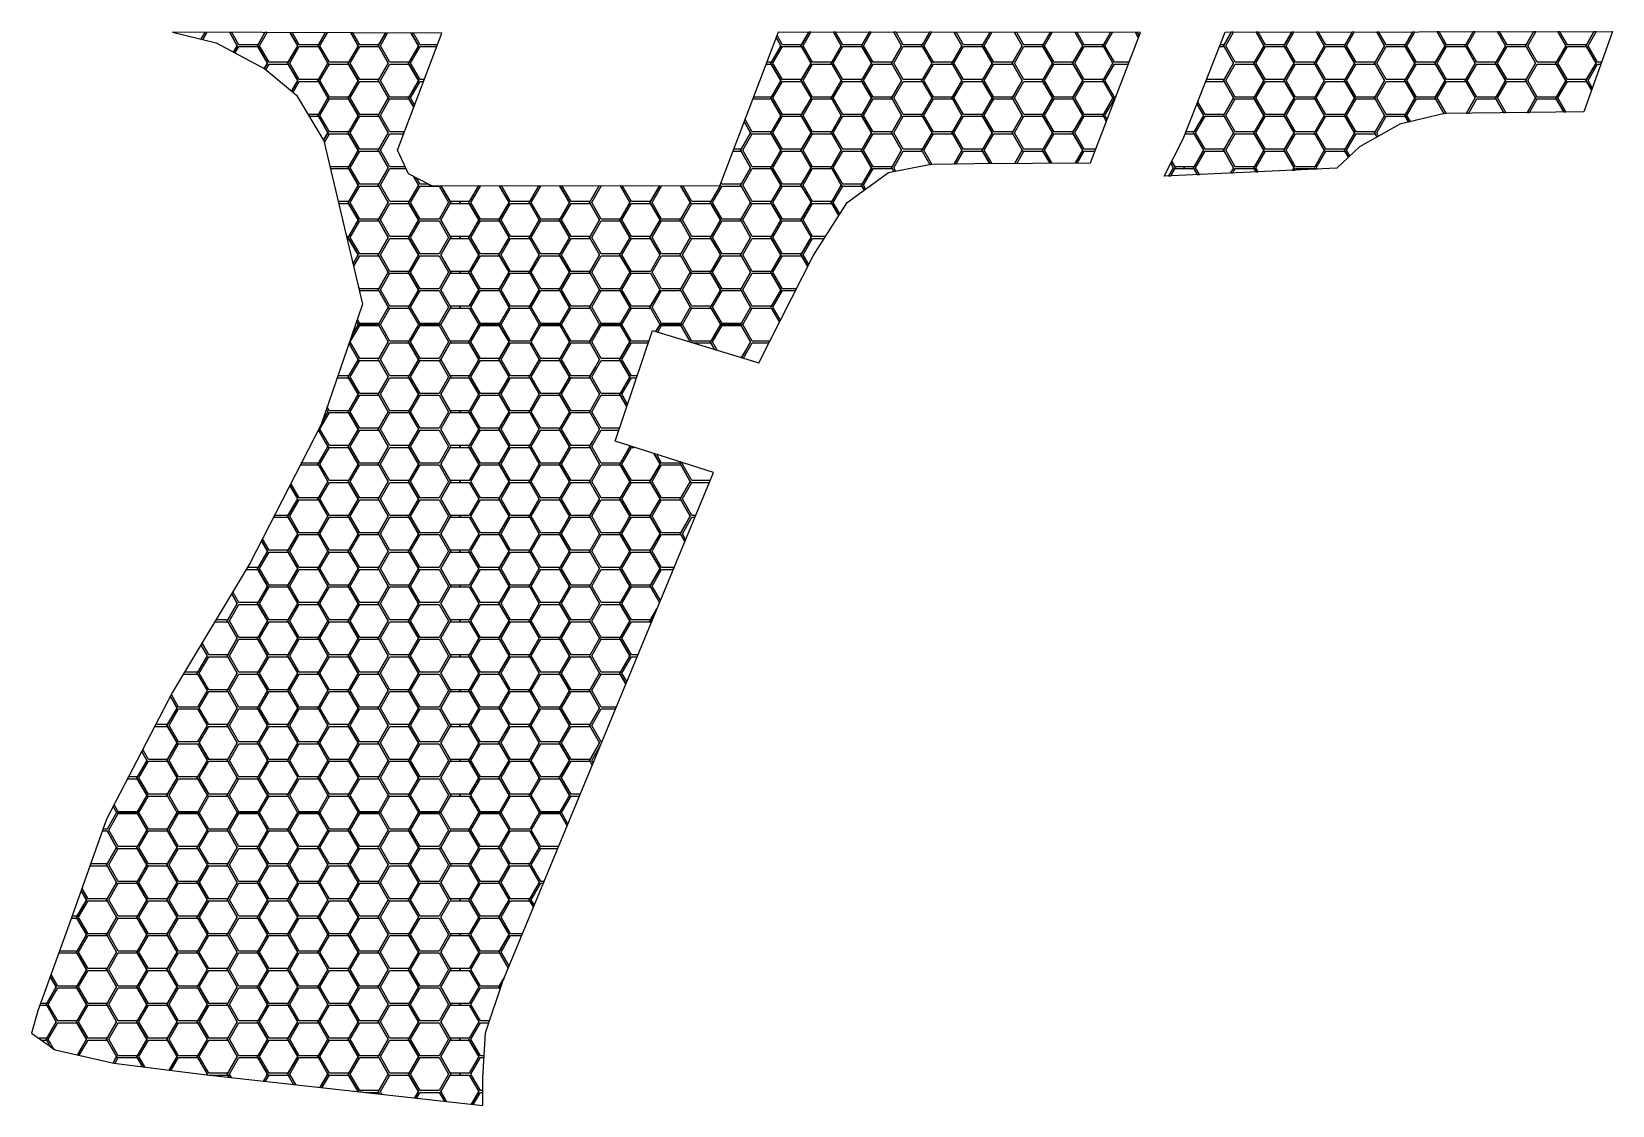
# Model space of a CAD drawing. Extents: x -65 to 65, y -44 to 44.
import ezdxf

# ---------------------------------------------------------------- set-up
doc = ezdxf.new("R2010")
doc.units = 0
doc.layers.add('Add_Red', color=1, linetype='Continuous')
doc.layers.add('Vector_Red', color=1, linetype='Continuous')

msp = doc.modelspace()

# ---------------------------------------------------------------- linework, layer by layer
at = {"layer": 'Add_Red'}
for points in [[(-50.438411, 43.938488), (-50.613935, 43.939119), (-50.924504, 43.401152), (-50.770429, 43.36349), (-50.438411, 43.938488)], [(-50.431803, 43.938464), (-50.43841, 43.938488), (-50.770429, 43.36349), (-50.764501, 43.362041), (-50.431803, 43.938464)], [(-47.94188, 42.849505), (-48.566799, 43.931756), (-48.568382, 43.931761), (-47.943729, 42.849505), (-48.245866, 42.326032), (-48.244528, 42.32531), (-47.94188, 42.849505)], [(-48.244528, 42.325309), (-48.110397, 42.252878), (-47.80992, 42.773187), (-46.24826, 42.773187), (-45.467262, 41.420802), (-45.729286, 40.967079), (-45.728854, 40.966845), (-45.466758, 41.420803), (-46.247587, 42.773187), (-46.29163, 42.849506), (-46.29163, 42.849507), (-45.672796, 43.921346), (-45.673446, 43.921348), (-46.24826, 42.925656), (-47.80992, 42.925656), (-48.390501, 43.931121), (-48.566798, 43.931756), (-47.94188, 42.849506), (-47.94188, 42.849505), (-48.244528, 42.325309)], [(-37.907077, 22.77161), (-36.345417, 22.77161), (-35.564418, 21.419099), (-36.345417, 20.06658), (-37.907077, 20.06658), (-38.10018, 20.401064), (-38.165935, 20.209962), (-38.044752, 20.000003), (-36.207742, 20.000003), (-35.432627, 21.342944), (-35.519871, 21.342944), (-36.344744, 22.77161), (-36.370051, 22.815485), (-36.388619, 22.847677), (-35.563746, 24.276632), (-36.344744, 25.628865), (-36.388619, 25.705184), (-36.388618, 25.705184), (-36.388619, 25.705185), (-35.563747, 27.133871), (-36.344744, 28.486373), (-36.388619, 28.562439), (-36.388618, 28.56244), (-36.388619, 28.562441), (-35.563746, 29.991395), (-36.344744, 31.343628), (-36.388619, 31.41998), (-36.388618, 31.419981), (-36.388619, 31.419982), (-35.563747, 32.848634), (-36.344744, 34.201169), (-36.388619, 34.27732), (-36.388619, 34.277321), (-35.563746, 35.706175), (-36.344744, 37.058543), (-36.344745, 37.058543), (-36.37682, 37.114216), (-36.388619, 37.134694), (-35.563746, 38.563396), (-36.344744, 39.915949), (-36.370022, 39.959824), (-36.388619, 39.992101), (-35.563746, 41.420803), (-36.344744, 42.773188), (-36.385331, 42.843789), (-36.388619, 42.849508), (-35.790309, 43.885797), (-35.791006, 43.8858), (-36.345416, 42.925657), (-37.907077, 42.925657), (-38.466925, 43.895425), (-38.643343, 43.89606), (-38.083007, 42.925656), (-38.039036, 42.849506), (-38.863909, 41.420803), (-38.820035, 41.344653), (-38.820036, 41.344653), (-38.863909, 41.420803), (-38.863909, 41.420804), (-38.039037, 42.849507), (-38.083007, 42.925656), (-38.643343, 43.89606), (-38.645027, 43.896066), (-38.040718, 42.849507), (-38.821716, 41.496954), (-40.383376, 41.496954), (-41.164038, 42.849507), (-40.556021, 43.90294), (-40.731636, 43.903572), (-41.340208, 42.849507), (-41.295998, 42.773189), (-41.295997, 42.773187), (-40.515336, 41.420804), (-40.471461, 41.344653), (-40.515335, 41.420803), (-40.515336, 41.420804), (-41.295997, 42.773187), (-41.295998, 42.773187), (-41.340208, 42.849506), (-41.340208, 42.849507), (-40.731637, 43.903572), (-40.732239, 43.903574), (-41.29667, 42.925656), (-42.858498, 42.925656), (-43.428651, 43.913273), (-43.604973, 43.913907), (-42.990626, 42.849507), (-42.990626, 42.849506), (-43.815498, 41.420803), (-43.771288, 41.344653), (-43.771289, 41.344653), (-43.815499, 41.420802), (-43.815498, 41.420803), (-43.815499, 41.420804), (-42.990626, 42.849507), (-43.604974, 43.913907), (-43.606622, 43.913913), (-42.992139, 42.849507), (-43.772969, 41.496954), (-45.334629, 41.496954), (-46.115628, 42.849507), (-45.497086, 43.920714), (-45.672795, 43.921346), (-46.29163, 42.849506), (-46.247587, 42.773188), (-45.466757, 41.420804), (-45.466758, 41.420803), (-45.466757, 41.420802), (-45.728853, 40.966845), (-45.693496, 40.947752), (-45.605421, 40.87569), (-45.33463, 41.344653), (-43.772969, 41.344653), (-42.992139, 39.9921), (-43.484087, 39.140055), (-43.483051, 39.139207), (-42.990626, 39.9921), (-43.771288, 41.344652), (-43.771289, 41.344653), (-43.771288, 41.344653), (-42.990626, 39.9921), (-42.990626, 39.992099), (-43.48305, 39.139207), (-43.363418, 39.041326), (-42.858498, 39.915949), (-41.29667, 39.915949), (-40.516008, 38.563396), (-41.29667, 37.210843), (-42.12225, 37.210843), (-42.031517, 37.058542), (-41.29667, 37.058542), (-40.516008, 35.705888), (-40.86527, 35.10091), (-40.865007, 35.10047), (-40.515336, 35.706175), (-40.515335, 35.706174), (-40.865007, 35.100469), (-40.843129, 35.063745), (-40.804362, 34.900462), (-40.383376, 35.629823), (-38.821716, 35.629823), (-38.040718, 34.277321), (-38.821716, 32.924986), (-40.335346, 32.924986), (-40.299143, 32.772501), (-38.821716, 32.772501), (-38.040718, 31.419981), (-38.821716, 30.067462), (-39.656913, 30.067462), (-39.62073, 29.91506), (-38.821716, 29.91506), (-38.040718, 28.56244), (-38.821716, 27.210207), (-38.978545, 27.210207), (-38.942342, 27.057721), (-38.821716, 27.057721), (-38.040717, 25.705185), (-38.452088, 24.992798), (-38.451591, 24.990704), (-38.039036, 25.705184), (-38.820035, 27.05772), (-38.820036, 27.057721), (-38.820035, 27.057721), (-38.039036, 25.705185), (-38.039036, 25.705184), (-38.451591, 24.990703), (-38.400307, 24.774695), (-37.907077, 25.628865), (-36.345416, 25.628865), (-35.564418, 24.276632), (-36.345416, 22.924012), (-37.907077, 22.924012), (-37.998531, 23.082436), (-37.924735, 22.77161), (-37.919589, 22.749937), (-37.907077, 22.77161)], [(-30.481038, 27.057721), (-30.437163, 27.133871), (-31.262036, 28.56244), (-31.262036, 28.562441), (-30.481038, 29.915061), (-30.437163, 29.991126), (-31.218017, 31.343731), (-31.305796, 31.343828), (-32.006618, 31.344599), (-32.297559, 31.496131), (-32.955656, 31.496131), (-33.23871, 31.986314), (-33.49018, 32.117288), (-33.087615, 31.419982), (-33.087615, 31.419981), (-33.912488, 29.991127), (-33.868445, 29.915061), (-33.868446, 29.915061), (-33.912488, 29.991126), (-33.912488, 29.991127), (-33.087615, 31.419981), (-33.490181, 32.117288), (-33.4927, 32.1186), (-33.089464, 31.419982), (-33.870126, 30.067462), (-35.431787, 30.067462), (-36.212785, 31.419982), (-35.431787, 32.772501), (-34.117761, 32.772501), (-34.189336, 32.924987), (-35.431787, 32.924987), (-36.212785, 34.277321), (-35.431787, 35.629824), (-34.316048, 35.629824), (-34.257921, 35.782242), (-35.431787, 35.782242), (-36.212785, 37.134694), (-35.431787, 38.487247), (-33.870126, 38.487247), (-33.482466, 37.815599), (-33.481765, 37.817438), (-33.868445, 38.487246), (-33.868446, 38.487247), (-33.868445, 38.487247), (-33.481764, 37.817439), (-33.411821, 38.000842), (-33.736654, 38.563397), (-32.955656, 39.91595), (-32.681462, 39.91595), (-32.623315, 40.068419), (-32.955656, 40.068419), (-33.736654, 41.420803), (-32.955656, 42.773188), (-31.591806, 42.773188), (-31.53366, 42.925657), (-32.955656, 42.925657), (-33.505319, 43.877578), (-33.681486, 43.878211), (-33.087615, 42.849508), (-33.087615, 42.849507), (-33.912488, 41.420804), (-33.868445, 41.344654), (-33.868446, 41.344654), (-33.912488, 41.420803), (-33.912488, 41.420804), (-33.087615, 42.849508), (-33.681487, 43.878211), (-33.683211, 43.878218), (-33.089464, 42.849508), (-33.870126, 41.496955), (-35.431787, 41.496955), (-36.212785, 42.849508), (-35.61477, 43.885166), (-35.790308, 43.885797), (-36.388618, 42.849506), (-36.385331, 42.843789), (-36.344744, 42.773189), (-35.563746, 41.420804), (-35.563746, 41.420803), (-36.388618, 39.9921), (-36.370022, 39.959824), (-36.344744, 39.91595), (-35.563746, 38.563398), (-35.519872, 38.487247), (-35.563746, 38.563397), (-35.563746, 38.563396), (-36.388618, 37.134693), (-36.37682, 37.114216), (-36.344744, 37.058544), (-35.563746, 35.706176), (-35.563746, 35.706175), (-36.388619, 34.27732), (-36.344744, 34.201171), (-35.563746, 32.848635), (-35.563747, 32.848634), (-35.563746, 32.848633), (-36.388618, 31.419981), (-36.344744, 31.343629), (-35.563746, 29.991396), (-35.563746, 29.991395), (-36.388618, 28.56244), (-36.344744, 28.486374), (-35.563746, 27.133872), (-35.563747, 27.133871), (-35.563746, 27.13387), (-36.388618, 25.705184), (-36.344744, 25.628867), (-35.563746, 24.276633), (-35.519871, 24.20018), (-35.519872, 24.20018), (-35.563746, 24.276633), (-35.563746, 24.276632), (-36.388618, 22.847676), (-36.370051, 22.815485), (-36.344744, 22.771611), (-35.519871, 21.342945), (-33.868446, 21.342945), (-33.868445, 21.342944), (-33.093162, 20.000003), (-31.256488, 20.000003), (-31.256487, 20.000004), (-31.256489, 20.000004), (-30.437163, 21.4191), (-30.479188, 21.492151), (-31.262036, 22.847676), (-31.262035, 22.847677), (-31.262036, 22.847678), (-30.481038, 24.20018), (-30.437163, 24.276632), (-31.262036, 25.705184), (-31.262036, 25.705185), (-30.481038, 27.057721)], [(-6.676056, 28.562724), (-5.851183, 29.991393), (-6.632013, 31.343626), (-6.676056, 31.419978), (-6.676056, 31.419979), (-5.851183, 32.848632), (-6.632013, 34.201167), (-6.676056, 34.277318), (-6.676056, 34.277319), (-5.851183, 35.706172), (-6.382205, 36.625882), (-6.382427, 36.625302), (-5.851687, 35.705887), (-6.632517, 34.353653), (-7.249644, 34.353653), (-7.307856, 34.201167), (-6.632517, 34.201167), (-5.851687, 32.848631), (-6.632517, 31.496129), (-8.194346, 31.496129), (-8.282338, 31.648543), (-8.352365, 31.465108), (-8.326305, 31.419978), (-9.151178, 29.991124), (-9.107304, 29.915058), (-9.107305, 29.915058), (-9.151178, 29.991124), (-9.151178, 29.991125), (-8.326306, 31.419979), (-8.352365, 31.465108), (-8.353032, 31.463361), (-8.327987, 31.419979), (-9.108817, 30.06746), (-10.670645, 30.06746), (-11.394861, 31.321915), (-11.570844, 31.322109), (-10.84652, 30.067462), (-10.802605, 29.991394), (-10.758562, 29.915058), (-10.802605, 29.991393), (-10.84652, 30.067462), (-11.570844, 31.322109), (-11.576227, 31.322114), (-10.807816, 29.991123), (-11.588646, 28.63889), (-13.150407, 28.63889), (-13.931287, 29.991123), (-13.161819, 31.323859), (-13.337779, 31.324053), (-14.107306, 29.991124), (-14.063247, 29.915058), (-14.063248, 29.915058), (-14.107306, 29.991123), (-14.107306, 29.991124), (-13.33778, 31.324053), (-13.339511, 31.324055), (-14.064978, 30.06746), (-15.626706, 30.06746), (-16.354089, 31.327373), (-16.530272, 31.327567), (-15.758665, 29.991393), (-15.758665, 29.991392), (-16.583488, 28.562723), (-16.539445, 28.486371), (-15.758665, 27.133869), (-15.730795, 27.085589), (-15.714707, 27.057719), (-15.626706, 27.057719), (-15.626707, 27.057718), (-14.064977, 27.057718), (-13.284131, 25.705182), (-14.064978, 24.352697), (-15.626706, 24.352697), (-16.407553, 25.705182), (-15.626707, 27.057718), (-15.714707, 27.057718), (-15.730795, 27.085589), (-15.758666, 27.133869), (-16.539445, 28.48637), (-16.583488, 28.562722), (-16.583488, 28.562724), (-15.758665, 29.991392), (-16.530272, 31.327567), (-16.530897, 31.327567), (-15.759321, 29.991123), (-16.540168, 28.63889), (-18.101912, 28.63889), (-18.882759, 29.991123), (-18.11018, 31.329305), (-18.286101, 31.329499), (-19.058677, 29.991124), (-19.014719, 29.915058), (-19.01472, 29.915058), (-19.058677, 29.991123), (-19.058677, 29.991124), (-18.286101, 31.329499), (-18.287823, 31.329501), (-19.01645, 30.06746), (-20.578077, 30.06746), (-21.308701, 31.332825), (-21.484792, 31.333019), (-20.710137, 29.991393), (-20.710137, 29.991392), (-21.534976, 28.562722), (-21.490917, 28.486371), (-20.710137, 27.133869), (-20.710137, 27.133868), (-21.534976, 25.705181), (-21.490917, 25.628864), (-20.710137, 24.27663), (-20.710137, 24.276629), (-21.490912, 22.924012), (-21.534976, 22.847675), (-21.491018, 22.771608), (-20.666095, 21.342942), (-19.01472, 21.342942), (-19.014719, 21.342941), (-18.239419, 20), (-16.402627, 20), (-15.627345, 21.342941), (-15.714707, 21.342941), (-16.539546, 22.771608), (-16.539547, 22.771608), (-16.539548, 22.771611), (-16.583488, 22.847675), (-15.758666, 24.27663), (-15.758665, 24.276629), (-16.583487, 22.847674), (-16.539548, 22.771611), (-16.539546, 22.771608), (-15.714707, 21.342942), (-14.063248, 21.342942), (-14.063247, 21.342941), (-13.287947, 20.000001), (-11.451139, 20.000001), (-10.675856, 21.342941), (-10.758562, 21.342941), (-11.583435, 22.771608), (-11.627309, 22.847674), (-11.627309, 22.847675), (-10.802605, 24.27663), (-10.802605, 24.276629), (-11.627309, 22.847674), (-11.583435, 22.771609), (-10.758562, 21.342942), (-9.107136, 21.342942), (-9.13504, 21.391193), (-9.151178, 21.419097), (-9.151178, 21.419098), (-8.326306, 22.847675), (-9.107135, 24.200177), (-9.107136, 24.200178), (-9.107137, 24.20018), (-9.151178, 24.27663), (-9.151178, 24.276631), (-8.326306, 25.705183), (-8.65633, 26.27672), (-9.107304, 27.057718), (-9.107305, 27.057719), (-9.107304, 27.057719), (-8.65633, 26.27672), (-8.326305, 25.705182), (-9.151178, 24.27663), (-9.107137, 24.20018), (-9.107136, 24.200178), (-9.107135, 24.200177), (-8.326305, 22.847674), (-9.151178, 21.419098), (-9.13504, 21.391193), (-9.107135, 21.342942), (-8.331853, 20.000001), (-6.495011, 20.000001), (-5.719728, 21.342942), (-4.155714, 21.342942), (-3.489675, 20.189232), (-3.407314, 20.351557), (-4.023754, 21.419097), (-3.242756, 22.771608), (-2.17943, 22.771608), (-2.102104, 22.92401), (-3.242756, 22.92401), (-4.023754, 24.27663), (-3.242756, 25.628863), (-1.681096, 25.628863), (-1.174737, 24.751768), (-1.174423, 24.752388), (-1.680423, 25.628863), (-1.680424, 25.628863), (-1.724466, 25.705182), (-1.724466, 25.705183), (-0.899762, 27.13387), (-0.899761, 27.133868), (-1.724466, 25.705182), (-1.680424, 25.628865), (-1.680423, 25.628863), (-1.174423, 24.752388), (-1.092127, 24.914586), (-1.548464, 25.705183), (-0.767802, 27.057719), (0.180737, 27.057719), (0.277773, 27.210205), (-0.767802, 27.210205), (-1.548464, 28.562438), (-0.767802, 29.915059), (0.793857, 29.915059), (1.367175, 28.922123), (1.368103, 28.923582), (0.795874, 29.915059), (0.795875, 29.915058), (1.368103, 28.923582), (1.460436, 29.068677), (0.927666, 29.991124), (1.708664, 31.343626), (1.620747, 31.343626), (1.576537, 31.419979), (0.751664, 29.991125), (0.795875, 29.915059), (0.795874, 29.915059), (0.751664, 29.991124), (0.751664, 29.991125), (1.576537, 31.41998), (0.795875, 32.772498), (0.795874, 32.772499), (0.795875, 32.772499), (1.576537, 31.41998), (1.576537, 31.419979), (1.620747, 31.343627), (3.270829, 31.343627), (3.226955, 31.419979), (3.226955, 31.41998), (4.051827, 32.848632), (3.270829, 34.201168), (3.226955, 34.277318), (3.226955, 34.277319), (4.051827, 35.706173), (3.270829, 37.058541), (3.226955, 37.134691), (3.226955, 37.134692), (4.051826, 38.563395), (3.270829, 39.915947), (3.226955, 39.992098), (3.226955, 39.992099), (4.051827, 41.420801), (3.270829, 42.773186), (3.226955, 42.849504), (3.226956, 42.849505), (3.226955, 42.849506), (3.86184, 43.949146), (3.861188, 43.949147), (3.270325, 42.925655), (1.708664, 42.925655), (1.115887, 43.952242), (0.939949, 43.95244), (1.576537, 42.849506), (1.576536, 42.849505), (1.576537, 42.849504), (0.751664, 41.420802), (0.795875, 41.344652), (0.795874, 41.344652), (0.751664, 41.420801), (0.751664, 41.420802), (1.576536, 42.849505), (0.939948, 43.95244), (0.937992, 43.952443), (1.574856, 42.849506), (0.793857, 41.496953), (-0.767802, 41.496953), (-1.548464, 42.849506), (-0.910672, 43.954527), (-1.086488, 43.954725), (-1.724465, 42.849505), (-1.680423, 42.773187), (-0.899761, 41.420802), (-0.899761, 41.420801), (-1.724466, 39.992099), (-1.680425, 39.91595), (-1.680423, 39.915947), (-1.680424, 39.915948), (-1.680425, 39.91595), (-1.724466, 39.992098), (-1.724466, 39.992099), (-0.899761, 41.420801), (-1.680423, 42.773186), (-1.724466, 42.849504), (-1.724465, 42.849505), (-1.724466, 42.849506), (-1.086489, 43.954725), (-1.08714, 43.954726), (-1.681096, 42.925655), (-3.242756, 42.925655), (-3.684904, 43.691378), (-3.754925, 43.507961), (-3.374716, 42.849505), (-3.374716, 42.849504), (-4.199588, 41.420801), (-4.155714, 41.344652), (-4.155715, 41.344652), (-4.199588, 41.420801), (-4.199588, 41.420802), (-3.374716, 42.849504), (-3.754925, 43.50796), (-3.755628, 43.506118), (-3.376565, 42.849505), (-4.157395, 41.496953), (-4.522641, 41.496953), (-4.580783, 41.344652), (-4.157395, 41.344652), (-3.376565, 39.992099), (-4.157395, 38.639714), (-5.613411, 38.639714), (-5.671617, 38.487245), (-4.157395, 38.487245), (-3.376565, 37.134692), (-4.157395, 35.78224), (-5.719055, 35.78224), (-6.31217, 36.809335), (-6.382205, 36.625883), (-5.851183, 35.706174), (-5.80714, 35.629821), (-5.851183, 35.706173), (-5.851183, 35.706172), (-6.676056, 34.277319), (-6.632013, 34.201168), (-5.851183, 32.848632), (-5.851183, 32.848631), (-6.676056, 31.419978), (-6.632013, 31.343627), (-5.851183, 29.991394), (-5.80714, 29.915058), (-5.807141, 29.915058), (-5.851183, 29.991394), (-5.851183, 29.991393), (-6.676056, 28.562723), (-6.632013, 28.486372), (-5.851183, 27.133869), (-5.851183, 27.133868), (-6.676056, 25.705182), (-6.632013, 25.628864), (-5.851183, 24.276631), (-5.851183, 24.27663), (-6.676056, 22.847675), (-6.632013, 22.771609), (-6.330081, 22.248668), (-5.80714, 21.342942), (-5.807141, 21.342942), (-6.330081, 22.248668), (-6.632013, 22.771608), (-6.676056, 22.847674), (-6.676056, 22.847675), (-5.851183, 24.27663), (-6.632013, 25.628863), (-6.676056, 25.705182), (-6.676056, 25.705183), (-5.851183, 27.133869), (-6.632013, 28.486371), (-6.676056, 28.562723), (-6.676056, 28.562724)], [(8.21519, 34.201167), (8.837786, 33.12272), (8.913231, 33.137229), (9.004471, 33.138919), (9.010968, 33.139039), (8.353874, 34.277318), (9.134536, 35.629821), (10.691321, 35.629821), (10.647447, 35.705887), (10.647447, 35.705888), (11.472319, 37.134691), (10.691321, 38.487244), (10.647447, 38.563395), (10.647447, 38.563396), (11.472319, 39.992098), (10.691321, 41.344651), (10.647447, 41.420801), (10.647447, 41.420802), (11.472319, 42.849505), (10.841903, 43.941277), (10.840324, 43.941279), (11.47047, 42.849505), (10.689808, 41.496952), (9.134535, 41.496952), (8.353874, 42.849504), (8.985228, 43.94337), (8.978612, 43.943378), (8.346982, 42.849505), (8.350512, 42.843789), (9.127978, 41.496955), (9.12798, 41.496952), (9.134535, 41.496952), (9.134536, 41.496951), (9.12798, 41.496951), (9.127978, 41.496955), (8.350512, 42.843789), (8.346982, 42.849504), (8.346982, 42.849505), (8.978611, 43.943378), (8.802836, 43.943576), (8.21519, 42.925655), (8.171316, 42.849504), (8.21519, 42.773186), (8.99602, 41.420801), (8.21519, 40.068417), (8.215189, 40.068416), (8.21519, 40.068416), (8.171316, 39.992098), (8.174609, 39.986382), (8.21519, 39.915948), (8.99602, 38.563395), (9.040063, 38.487244), (8.99602, 38.563394), (8.21519, 37.210842), (8.215189, 37.210841), (8.21519, 37.210841), (8.171316, 37.134691), (8.215189, 37.210841), (6.659918, 37.210841), (5.879256, 38.563394), (6.659918, 39.915947), (8.21519, 39.915947), (8.174609, 39.986382), (8.171316, 39.992098), (8.215189, 40.068416), (6.659918, 40.068416), (5.879256, 41.420801), (6.659918, 42.773186), (8.21519, 42.773186), (8.171316, 42.849504), (8.171316, 42.849505), (8.21519, 42.925655), (6.659918, 42.925655), (6.07062, 43.946656), (5.894489, 43.946855), (6.528126, 42.849506), (6.528125, 42.849505), (6.528126, 42.849504), (5.703254, 41.420801), (5.747128, 41.344652), (5.747127, 41.344652), (5.703254, 41.420801), (5.703254, 41.420802), (6.528125, 42.849505), (5.894488, 43.946855), (5.892807, 43.946857), (6.526445, 42.849506), (5.745447, 41.496953), (4.183787, 41.496953), (3.402957, 42.849506), (4.037666, 43.948948), (3.861841, 43.949146), (3.226956, 42.849505), (3.270829, 42.773187), (4.051827, 41.420802), (4.051827, 41.420801), (3.226955, 39.992098), (3.270829, 39.915949), (4.051827, 38.563396), (4.051826, 38.563395), (4.051827, 38.563394), (3.226955, 37.134691), (3.270829, 37.058542), (4.051827, 35.706174), (4.051827, 35.706173), (3.226955, 34.277318), (3.270829, 34.201169), (4.051827, 32.848633), (4.051827, 32.848632), (3.226955, 31.419979), (3.270829, 31.343628), (3.456035, 31.02296), (3.58017, 31.113019), (3.402957, 31.41998), (4.183787, 32.772499), (5.745447, 32.772499), (5.872498, 32.552475), (5.87401, 32.552765), (5.747128, 32.772498), (5.747127, 32.772499), (5.747128, 32.772499), (5.874011, 32.552765), (6.032444, 32.583233), (5.879256, 32.848632), (6.659918, 34.201168), (8.215189, 34.201168), (8.21519, 34.201167)], [(13.12257, 37.134693), (13.122569, 37.134694), (13.947442, 38.563397), (13.166612, 39.915949), (13.122569, 39.992099), (13.122569, 39.9921), (13.947441, 41.420803), (13.166612, 42.773187), (13.122569, 42.849506), (13.122569, 42.849507), (13.751017, 43.937997), (13.750365, 43.937998), (13.165939, 42.925656), (11.604279, 42.925656), (11.017949, 43.941078), (10.841903, 43.941277), (11.472319, 42.849506), (11.472319, 42.849505), (10.647447, 41.420801), (10.691321, 41.344652), (11.472319, 39.992099), (11.472319, 39.992098), (10.647447, 38.563395), (10.691321, 38.487245), (11.472319, 37.134692), (11.472319, 37.134691), (10.647447, 35.705887), (10.691321, 35.629822), (11.472319, 34.277319), (11.472319, 34.277318), (10.834616, 33.17281), (11.012372, 33.176102), (11.604279, 34.201169), (13.165939, 34.201169), (13.737538, 33.211271), (13.738086, 33.211274), (13.166612, 34.201169), (13.122569, 34.277319), (13.122569, 34.27732), (13.947442, 35.706174), (13.166612, 37.058542), (13.122569, 37.134692), (13.12257, 37.134693)], [(18.898863, 35.706175), (18.898864, 35.706174), (18.073991, 34.277321), (18.118201, 34.20117), (18.118202, 34.201169), (18.672137, 33.241449), (18.847519, 33.242521), (18.250161, 34.277321), (19.030823, 35.629823), (20.592483, 35.629823), (21.373481, 34.277321), (20.7827, 33.254356), (20.784546, 33.254367), (21.375162, 34.277321), (21.331083, 34.353656), (20.594164, 35.629822), (20.594163, 35.629823), (20.594164, 35.629823), (21.331083, 34.353656), (21.375163, 34.27732), (20.784547, 33.254367), (20.961149, 33.255448), (21.507122, 34.201169), (22.37941, 34.201169), (22.437602, 34.353655), (21.507122, 34.353655), (20.726292, 35.705889), (21.507121, 37.058542), (21.419205, 37.058542), (21.375163, 37.134693), (20.55029, 35.705889), (20.594164, 35.629823), (20.594163, 35.629823), (20.55029, 35.705889), (20.55029, 35.70589), (21.375162, 37.134694), (20.594332, 38.487247), (20.594333, 38.487246), (21.375163, 37.134693), (21.419205, 37.058543), (21.507122, 37.058543), (21.507121, 37.058542), (23.068784, 37.058542), (23.310254, 36.640326), (23.310542, 36.64108), (23.069455, 37.058543), (23.069454, 37.058543), (23.037379, 37.114216), (23.02558, 37.134694), (23.850453, 38.563396), (23.069455, 39.915949), (23.044177, 39.959824), (23.02558, 39.992101), (23.850453, 41.420803), (23.069455, 42.773188), (23.028868, 42.843789), (23.02558, 42.849508), (23.647586, 43.92684), (23.646891, 43.92684), (23.068783, 42.925657), (21.507122, 42.925657), (20.927368, 43.929906), (20.751198, 43.930105), (21.331192, 42.925656), (21.375163, 42.849506), (20.55029, 41.420803), (20.594164, 41.344653), (20.594163, 41.344653), (20.55029, 41.420803), (20.55029, 41.420804), (21.375162, 42.849507), (21.331192, 42.925656), (20.751197, 43.930105), (20.749516, 43.930107), (21.373481, 42.849507), (20.592483, 41.496954), (19.030823, 41.496954), (18.250161, 42.849507), (18.875078, 43.93222), (18.699218, 43.932418), (18.073991, 42.849507), (18.118201, 42.773189), (18.118202, 42.773187), (18.898863, 41.420804), (18.942738, 41.344653), (18.898864, 41.420803), (18.898863, 41.420804), (18.118202, 42.773187), (18.118201, 42.773187), (18.073991, 42.849506), (18.073991, 42.849507), (18.699217, 43.932418), (18.698609, 43.932419), (18.117529, 42.925656), (16.555701, 42.925656), (15.972721, 43.935492), (15.796653, 43.935691), (16.423573, 42.849507), (16.423573, 42.849506), (15.598701, 41.420803), (15.642911, 41.344653), (15.64291, 41.344653), (15.5987, 41.420802), (15.598701, 41.420803), (15.5987, 41.420804), (16.423573, 42.849507), (15.796653, 43.935691), (15.795004, 43.935693), (16.42206, 42.849507), (15.64123, 41.496954), (14.07957, 41.496954), (13.298571, 42.849507), (13.926979, 43.937799), (13.751018, 43.937997), (13.122569, 42.849506), (13.166612, 42.773188), (13.947442, 41.420804), (13.947441, 41.420803), (13.947442, 41.420802), (13.122569, 39.9921), (13.166612, 39.91595), (13.947442, 38.563397), (13.991484, 38.487247), (15.64123, 38.487247), (15.64123, 38.487246), (16.42206, 37.134694), (15.64123, 35.782242), (14.079569, 35.782242), (13.298571, 37.134694), (14.079569, 38.487246), (13.991484, 38.487246), (13.947442, 38.563397), (13.947442, 38.563396), (13.12257, 37.134693), (13.166612, 37.058543), (13.947442, 35.706175), (13.947442, 35.706174), (13.122569, 34.27732), (13.166612, 34.20117), (13.738087, 33.211274), (13.913612, 33.212347), (13.298571, 34.27732), (14.079569, 35.629823), (15.64123, 35.629823), (16.42206, 34.27732), (15.813861, 33.223969), (15.81541, 33.223978), (16.423573, 34.27732), (15.642911, 35.629822), (15.64291, 35.629823), (15.642911, 35.629823), (16.423573, 34.27732), (15.815411, 33.223978), (15.992185, 33.225059), (16.555701, 34.201169), (18.117529, 34.201169), (18.671466, 33.241445), (18.672137, 33.241449), (18.118202, 34.201169), (18.118201, 34.201169), (18.073991, 34.277319), (18.073991, 34.277321), (18.898863, 35.706175)], [(24.073272, 38.639716), (23.982412, 38.639716), (23.201414, 39.992101), (23.982412, 41.344654), (25.105545, 41.344654), (25.163667, 41.496955), (23.982412, 41.496955), (23.201414, 42.849508), (23.823378, 43.926641), (23.647587, 43.92684), (23.025581, 42.849506), (23.028868, 42.843789), (23.069455, 42.773189), (23.850453, 41.420804), (23.850453, 41.420803), (23.025581, 39.9921), (23.044177, 39.959824), (23.069455, 39.91595), (23.850453, 38.563398), (23.894327, 38.487247), (23.850453, 38.563397), (23.850453, 38.563396), (23.025581, 37.134693), (23.037379, 37.114216), (23.069455, 37.058544), (23.310542, 36.64108), (23.38054, 36.824502), (23.201414, 37.134694), (23.982412, 38.487247), (24.015086, 38.487247), (24.073272, 38.639716)], [(25.937223, 43.523958), (25.705979, 43.924519), (25.704263, 43.924521), (25.936521, 43.522117), (25.937223, 43.523958)], [(26.007196, 43.707312), (25.88189, 43.924321), (25.705979, 43.924519), (25.937223, 43.523958), (26.007196, 43.707312)], [(32.927751, 37.134691), (33.752657, 38.563394), (32.97181, 39.915946), (32.927751, 39.992097), (32.927751, 39.992098), (33.752657, 41.4208), (32.97181, 42.773185), (32.927751, 42.849503), (32.927752, 42.849504), (32.927751, 42.849505), (33.561507, 43.947144), (33.560907, 43.947143), (32.971188, 42.925654), (32.658886, 42.925654), (32.598961, 42.773185), (32.971188, 42.773185), (33.752035, 41.4208), (32.971188, 40.068415), (31.535892, 40.068415), (31.475967, 39.915946), (32.971188, 39.915946), (33.752035, 38.563393), (32.971188, 37.21084), (31.409461, 37.21084), (30.816466, 38.237976), (30.74518, 38.056603), (30.744504, 38.054883), (31.275753, 37.13469), (30.494893, 35.782238), (29.851276, 35.782238), (29.79137, 35.629819), (30.494893, 35.629819), (31.275753, 34.277317), (30.494893, 32.924982), (29.7071, 32.924982), (29.7071, 32.772497), (30.496533, 32.772497), (30.452575, 32.84863), (30.452575, 32.848631), (31.277484, 34.277317), (30.452575, 32.84863), (30.496533, 32.772497), (30.775479, 32.289393), (30.946901, 32.297305), (30.628593, 32.848631), (31.409461, 34.201167), (32.971188, 34.201167), (33.752035, 32.848631), (33.501814, 32.415224), (33.502423, 32.415252), (33.683211, 32.423596), (33.88465, 32.772498), (35.446361, 32.772498), (35.596806, 32.511916), (35.598409, 32.51199), (35.448008, 32.772497), (35.448007, 32.772498), (35.448009, 32.772498), (35.598411, 32.51199), (35.769761, 32.519898), (35.579968, 32.848631), (36.360832, 34.201167), (37.922643, 34.201167), (38.703406, 32.848631), (38.588732, 32.650004), (38.589401, 32.650035), (38.704062, 32.848632), (37.923282, 34.201167), (37.879223, 34.277317), (37.879223, 34.277318), (38.704062, 35.706172), (37.923282, 37.05854), (37.879223, 37.13469), (37.879223, 37.134691), (38.704061, 38.563394), (37.923181, 39.915946), (37.879223, 39.992097), (37.879223, 39.992098), (38.704062, 41.4208), (37.923282, 42.773185), (37.879223, 42.849503), (37.879224, 42.849504), (37.879223, 42.849505), (38.516851, 43.95394), (38.516202, 43.953939), (37.922559, 42.925654), (36.360832, 42.925654), (35.769351, 43.950172), (35.593568, 43.949931), (36.228872, 42.849505), (36.228871, 42.849504), (36.228872, 42.849503), (35.40405, 41.4208), (35.448008, 41.344651), (35.448007, 41.344651), (35.40405, 41.4208), (35.40405, 41.420801), (36.228871, 42.849504), (35.593566, 43.949931), (35.591922, 43.949928), (36.227225, 42.849505), (35.446361, 41.496952), (33.88465, 41.496952), (33.10377, 42.849505), (33.737618, 43.947385), (33.561507, 43.947144), (32.927752, 42.849504), (32.97181, 42.773186), (33.752657, 41.420801), (33.752657, 41.4208), (32.927751, 39.992098), (32.97181, 39.915947), (33.752657, 38.563395), (33.796632, 38.487244), (33.752657, 38.563394), (33.752657, 38.563393), (32.927751, 37.134691), (32.97181, 37.058541), (33.752657, 35.706173), (33.796633, 35.629821), (33.796632, 35.629821), (33.752657, 35.706173), (33.752657, 35.706172), (32.927751, 34.277318), (32.97181, 34.201168), (33.752657, 32.848632), (33.796633, 32.772498), (33.752657, 32.848631), (32.97181, 34.201167), (32.927751, 34.277317), (32.927751, 34.277318), (33.752657, 35.706172), (32.97181, 37.05854), (32.927751, 37.13469), (32.927751, 37.134691)], [(43.158682, 33.708112), (43.159136, 33.708535), (42.874754, 34.201167), (42.830711, 34.277317), (42.830711, 34.277318), (43.655534, 35.706172), (42.874754, 37.05854), (42.830711, 37.13469), (42.830712, 37.134691), (42.830711, 37.134692), (43.655534, 38.563394), (42.874653, 39.915946), (42.874031, 39.915946), (43.654878, 38.563394), (42.874031, 37.210841), (41.312287, 37.210841), (40.53144, 38.563394), (41.312287, 39.915946), (41.312287, 39.915947), (42.874653, 39.915947), (42.830711, 39.992097), (42.830711, 39.992098), (43.655533, 41.420801), (42.874653, 42.773185), (42.830711, 42.849504), (42.830711, 42.849505), (43.47225, 43.960736), (43.471597, 43.960736), (42.874031, 42.925654), (41.312287, 42.925654), (40.716902, 43.956957), (40.54112, 43.956716), (41.180328, 42.849505), (41.180327, 42.849504), (41.224387, 42.773185), (41.224386, 42.773185), (41.180327, 42.849504), (40.541118, 43.956716), (40.539392, 43.956714), (41.178613, 42.849505), (40.397749, 41.496952), (38.836122, 41.496952), (38.055175, 42.849505), (38.693001, 43.954182), (38.516852, 43.95394), (37.879224, 42.849504), (37.923282, 42.773186), (38.704062, 41.420801), (38.704062, 41.4208), (37.879223, 39.992097), (37.923182, 39.915948), (38.704062, 38.563395), (38.704061, 38.563394), (38.704062, 38.563393), (37.879223, 37.134691), (37.923282, 37.058541), (38.704062, 35.706173), (38.704062, 35.706172), (37.879223, 34.277318), (37.923282, 34.201168), (38.704062, 32.848632), (38.704062, 32.848631), (38.589402, 32.650035), (38.770231, 32.658381), (38.836122, 32.772498), (40.397749, 32.772498), (40.419681, 32.73451), (40.421366, 32.734587), (40.39948, 32.772497), (40.399479, 32.772498), (40.399481, 32.772498), (40.421368, 32.734587), (40.592716, 32.742496), (40.53144, 32.848631), (41.312287, 34.201167), (42.874031, 34.201167), (43.158682, 33.708112)], [(48.090546, 36.599485), (48.095275, 36.600611), (47.830932, 37.05854), (47.78689, 37.13469), (47.786891, 37.134691), (47.78689, 37.134692), (48.611594, 38.563394), (47.830764, 39.915947), (47.78689, 39.992097), (47.786891, 39.992098), (47.78689, 39.992099), (48.611594, 41.420801), (47.830764, 42.773185), (47.78689, 42.849504), (47.78689, 42.849505), (48.432263, 43.967539), (48.42703, 43.967532), (47.825553, 42.925654), (46.263792, 42.925654), (45.664463, 43.963743), (45.488674, 43.963502), (46.131799, 42.849505), (46.131799, 42.849504), (45.306894, 41.420801), (45.350952, 41.344651), (45.350951, 41.344651), (45.306893, 41.420801), (45.306894, 41.420801), (45.306893, 41.420802), (46.131799, 42.849505), (45.488673, 43.963502), (45.486944, 43.9635), (46.130068, 42.849505), (45.349221, 41.496952), (43.787493, 41.496952), (43.006646, 42.849505), (43.648314, 43.960978), (43.472251, 43.960736), (42.830711, 42.849504), (42.874653, 42.773186), (43.655534, 41.420802), (43.655533, 41.420801), (43.655534, 41.4208), (42.830711, 39.992097), (42.874653, 39.915948), (43.655534, 38.563395), (43.699492, 38.487245), (45.349221, 38.487245), (45.349221, 38.487244), (46.130068, 37.134692), (45.349221, 35.78224), (43.787493, 35.78224), (43.006646, 37.134692), (43.787493, 38.487244), (43.699492, 38.487244), (43.655534, 38.563395), (43.655534, 38.563394), (42.830712, 37.134691), (42.874754, 37.058541), (43.655534, 35.706173), (43.655534, 35.706172), (42.830711, 34.277318), (42.874754, 34.201168), (43.159136, 33.708536), (43.27359, 33.815004), (43.006646, 34.277318), (43.787493, 35.629821), (45.349221, 35.629821), (45.501405, 35.366223), (45.50271, 35.366961), (45.350952, 35.62982), (45.350951, 35.629821), (45.350952, 35.629821), (45.50271, 35.366961), (45.635308, 35.441983), (45.482911, 35.705886), (46.263792, 37.05854), (47.825553, 37.05854), (48.090546, 36.599485)], [(51.087893, 39.992099), (51.087894, 39.992097), (50.263021, 38.563395), (50.307062, 38.487247), (50.307064, 38.487244), (50.997324, 37.291576), (51.044568, 37.302825), (51.165948, 37.304215), (50.439023, 38.563394), (51.219853, 39.915947), (52.781682, 39.915947), (53.562512, 38.563394), (52.846697, 37.32346), (52.847132, 37.323465), (53.563016, 38.563395), (52.782186, 39.915947), (52.738143, 39.992097), (52.738144, 39.992098), (52.738143, 39.992099), (53.563016, 41.420801), (52.782186, 42.773185), (52.781682, 42.773185), (53.562512, 41.420801), (52.781682, 40.068416), (51.219853, 40.068416), (50.439023, 41.420801), (51.219853, 42.773185), (51.131936, 42.773185), (51.087894, 42.849504), (50.263021, 41.420801), (50.306895, 41.344651), (50.306894, 41.344651), (50.263021, 41.420801), (50.263021, 41.420802), (51.087893, 42.849505), (51.043923, 42.925654), (50.440721, 43.970294), (50.439181, 43.970292), (51.086212, 42.849505), (50.305382, 41.496952), (48.743554, 41.496952), (47.962724, 42.849505), (48.608305, 43.967781), (48.432264, 43.967539), (47.78689, 42.849504), (47.830764, 42.773187), (48.611594, 41.420802), (48.611594, 41.420801), (47.786891, 39.992098), (47.830764, 39.915948), (48.611594, 38.563395), (48.611594, 38.563394), (47.786891, 37.134691), (47.830932, 37.058541), (48.095275, 36.600611), (48.249827, 36.637409), (47.962724, 37.134692), (48.743554, 38.487245), (50.305382, 38.487245), (50.995846, 37.291224), (50.997324, 37.291576), (50.307063, 38.487245), (50.307062, 38.487247), (50.263021, 38.563394), (50.263021, 38.563395), (51.087893, 39.992099), (50.306895, 41.34465), (50.306894, 41.344651), (50.306895, 41.344651), (51.087893, 39.992099)], [(52.738143, 42.849504), (52.738143, 42.849505), (53.387572, 43.974335), (53.387086, 43.974335), (52.781682, 42.925655), (51.219853, 42.925655), (50.616642, 43.970535), (50.440721, 43.970294), (51.043923, 42.925654), (51.087894, 42.849504), (51.131936, 42.773186), (52.782186, 42.773186), (52.738143, 42.849504)], [(58.513765, 38.563394), (57.831044, 37.380531), (57.831645, 37.380538), (57.862168, 37.433415), (58.514437, 38.563394), (57.733775, 39.915947), (57.733776, 39.915947), (58.514438, 38.563396), (58.558648, 38.487245), (58.514438, 38.563395), (57.862168, 37.433415), (57.831646, 37.380538), (58.008803, 37.382567), (58.646397, 38.487245), (60.208057, 38.487245), (60.827292, 37.414839), (60.829031, 37.414859), (60.210075, 38.487244), (60.210074, 38.487245), (60.210075, 38.487245), (60.829031, 37.414859), (61.003903, 37.416861), (60.341866, 38.563394), (61.122864, 39.915947), (62.684525, 39.915947), (63.087673, 39.217615), (63.087898, 39.218247), (62.685029, 39.915947), (62.641155, 39.992098), (62.641155, 39.992099), (63.466027, 41.420801), (62.685029, 42.773186), (62.641155, 42.849504), (62.641156, 42.849505), (62.641155, 42.849506), (63.298431, 43.987928), (63.297776, 43.987927), (62.684525, 42.925655), (61.122864, 42.925655), (60.511688, 43.984106), (60.336011, 43.983865), (60.990737, 42.849506), (60.990736, 42.849505), (60.990737, 42.849504), (60.165864, 41.420802), (60.210075, 41.344652), (60.210074, 41.344652), (60.165864, 41.420801), (60.165864, 41.420802), (60.990736, 42.849505), (60.33601, 43.983865), (60.334049, 43.983863), (60.989056, 42.849506), (60.208057, 41.496953), (58.646397, 41.496953), (57.865735, 42.849506), (58.519022, 43.981373), (58.342954, 43.981132), (57.689734, 42.849505), (57.733776, 42.773187), (58.514438, 41.420802), (58.514438, 41.420801), (57.689733, 39.992099), (57.733774, 39.91595), (57.733776, 39.915947), (57.733775, 39.915948), (57.733774, 39.91595), (57.689733, 39.992098), (57.689733, 39.992099), (58.514438, 41.420801), (57.733776, 42.773186), (57.689733, 42.849504), (57.689734, 42.849505), (57.689733, 42.849506), (58.342953, 43.981132), (58.342299, 43.981131), (57.733103, 42.925655), (56.171443, 42.925655), (55.564184, 43.977321), (55.388393, 43.97708), (56.039483, 42.849505), (56.039483, 42.849504), (55.214611, 41.420801), (55.258485, 41.344652), (55.258484, 41.344652), (55.214611, 41.420801), (55.214611, 41.420802), (56.039483, 42.849504), (55.388393, 43.97708), (55.386686, 43.977077), (56.037634, 42.849505), (55.256804, 41.496953), (53.695144, 41.496953), (52.914145, 42.849505), (53.563791, 43.974577), (53.387573, 43.974335), (52.738143, 42.849504), (52.782186, 42.773187), (53.563016, 41.420802), (53.563016, 41.420801), (52.738144, 39.992098), (52.782186, 39.915948), (53.563016, 38.563395), (53.563016, 38.563394), (52.847133, 37.323465), (53.024319, 37.325494), (53.695144, 38.487245), (55.256804, 38.487245), (55.90842, 37.358517), (55.910228, 37.358538), (55.258485, 38.487244), (55.258484, 38.487245), (55.258485, 38.487245), (55.910229, 37.358538), (56.085004, 37.360539), (55.390444, 38.563394), (56.171443, 39.915947), (57.733103, 39.915947), (58.513765, 38.563394)], [(62.641155, 39.992098), (62.685029, 39.915949), (63.087899, 39.218248), (63.155238, 39.406548), (62.817157, 39.992099), (63.597987, 41.344652), (63.848334, 41.344652), (63.902799, 41.496953), (63.597987, 41.496953), (62.817157, 42.849506), (63.474509, 43.98817), (63.298432, 43.987928), (62.641156, 42.849505), (62.685029, 42.773187), (63.466027, 41.420802), (63.466027, 41.420801), (62.641155, 39.992098)], [(-40.516008, 41.420803), (-41.29667, 40.068418), (-42.858498, 40.068418), (-43.639328, 41.420803), (-42.858498, 42.773187), (-41.29667, 42.773187), (-40.516008, 41.420803)], [(-35.564418, 41.420803), (-36.345416, 40.068418), (-37.907077, 40.068418), (-38.687907, 41.420803), (-37.907077, 42.773188), (-36.345416, 42.773188), (-35.564418, 41.420803)], [(-0.900434, 41.420801), (-1.681096, 40.068416), (-3.242756, 40.068416), (-4.023755, 41.420801), (-3.242756, 42.773186), (-1.681096, 42.773186), (-0.900434, 41.420801)], [(4.051155, 41.420801), (3.270325, 40.068416), (1.708664, 40.068416), (0.927666, 41.420801), (1.708664, 42.773186), (3.270325, 42.773186), (4.051155, 41.420801)], [(13.946937, 41.420802), (13.165939, 40.068418), (11.604279, 40.068418), (10.823281, 41.420802), (11.604279, 42.773187), (13.165939, 42.773187), (13.946937, 41.420802)], [(18.898191, 41.420803), (18.117529, 40.068418), (16.555701, 40.068418), (15.774871, 41.420803), (16.555701, 42.773187), (18.117529, 42.773187), (18.898191, 41.420803)], [(23.849781, 41.420803), (23.068783, 40.068418), (21.507122, 40.068418), (20.726292, 41.420803), (21.507122, 42.773188), (23.068783, 42.773188), (23.849781, 41.420803)], [(38.703406, 41.4208), (37.922559, 40.068415), (36.360832, 40.068415), (35.579968, 41.4208), (36.360832, 42.773185), (37.922643, 42.773185), (38.703406, 41.4208)], [(40.399481, 41.344651), (40.399479, 41.344651), (40.355522, 41.4208), (40.355522, 41.420801), (40.399486, 41.496954), (40.355522, 41.4208), (40.399481, 41.344651)], [(43.654878, 41.4208), (42.874031, 40.068416), (41.312287, 40.068416), (40.53144, 41.4208), (41.312287, 42.773185), (42.874031, 42.773185), (43.654878, 41.4208)], [(48.606383, 41.420801), (47.825553, 40.068416), (46.263792, 40.068416), (45.482911, 41.420801), (46.263792, 42.773185), (47.825553, 42.773185), (48.606383, 41.420801)], [(58.513765, 41.420801), (57.733103, 40.068416), (56.171443, 40.068416), (55.390444, 41.420801), (56.171443, 42.773186), (57.733103, 42.773186), (58.513765, 41.420801)], [(63.465355, 41.420801), (62.684525, 40.068416), (61.122864, 40.068416), (60.341866, 41.420801), (61.122864, 42.773186), (62.684525, 42.773186), (63.465355, 41.420801)], [(-41.340207, 39.9921), (-41.340208, 39.992101), (-40.515336, 41.420804), (-40.515335, 41.420803), (-41.340207, 39.9921), (-41.295998, 39.91595), (-41.295997, 39.915949), (-40.515336, 38.563397), (-40.471461, 38.487247), (-40.515335, 38.563396), (-40.515336, 38.563397), (-41.295997, 39.915949), (-41.295998, 39.915949), (-41.340208, 39.992099), (-41.340207, 39.9921)], [(-38.040718, 39.992101), (-38.821716, 38.639716), (-40.383376, 38.639716), (-41.164038, 39.992101), (-40.383376, 41.344653), (-38.821716, 41.344653), (-38.040718, 39.992101)], [(-38.083104, 40.068418), (-38.039036, 39.9921), (-38.863909, 38.563397), (-38.819867, 38.487247), (-38.863909, 38.563396), (-38.863909, 38.563397), (-38.039037, 39.992101), (-38.083104, 40.068418), (-38.820035, 41.344652), (-38.820036, 41.344653), (-38.820035, 41.344653), (-38.083104, 40.068418)], [(-33.089464, 39.992101), (-33.870126, 38.639716), (-35.431787, 38.639716), (-36.212785, 39.992101), (-35.431787, 41.344654), (-33.870126, 41.344654), (-33.089464, 39.992101)], [(-33.087615, 39.992101), (-33.087615, 39.9921), (-33.912488, 38.563398), (-33.868445, 38.487247), (-33.868446, 38.487247), (-33.912488, 38.563397), (-33.912488, 38.563398), (-33.087615, 39.992101), (-33.868445, 41.344653), (-33.868446, 41.344654), (-33.868445, 41.344654), (-33.087615, 39.992101)], [(-3.374716, 39.992099), (-3.374716, 39.992098), (-4.199588, 38.563394), (-4.155714, 38.487245), (-4.155715, 38.487245), (-4.199588, 38.563394), (-4.199588, 38.563395), (-3.374716, 39.992098), (-4.155714, 41.34465), (-4.155715, 41.344652), (-4.155714, 41.344652), (-3.374716, 39.992099)], [(1.574856, 39.992099), (0.793857, 38.639714), (-0.767802, 38.639714), (-1.548464, 39.992099), (-0.767802, 41.344652), (0.793857, 41.344652), (1.574856, 39.992099)], [(1.576537, 39.992099), (1.576537, 39.992098), (1.620748, 39.915947), (1.620747, 39.915947), (1.576537, 39.992098), (0.751665, 38.563395), (0.795875, 38.487245), (0.795874, 38.487245), (0.751664, 38.563394), (0.751665, 38.563395), (0.751664, 38.563396), (1.576537, 39.992099), (0.795875, 41.344651), (0.795874, 41.344652), (0.795875, 41.344652), (1.576537, 39.992099)], [(6.526445, 39.992099), (5.745447, 38.639714), (4.183787, 38.639714), (3.402957, 39.992099), (4.183787, 41.344652), (5.745447, 41.344652), (6.526445, 39.992099)], [(6.528126, 39.992099), (6.528126, 39.992098), (5.703255, 38.563395), (5.747128, 38.487245), (5.747127, 38.487245), (5.703254, 38.563394), (5.703255, 38.563395), (5.703254, 38.563396), (6.528126, 39.992098), (5.747128, 41.344651), (5.747127, 41.344652), (5.747128, 41.344652), (6.528126, 39.992099)], [(11.47047, 39.992098), (10.689808, 38.639713), (9.134536, 38.639713), (8.353874, 39.992098), (9.134536, 41.344651), (10.689808, 41.344651), (11.47047, 39.992098)], [(16.42206, 39.9921), (15.64123, 38.639716), (14.079569, 38.639716), (13.298571, 39.9921), (14.079569, 41.344653), (15.64123, 41.344653), (16.42206, 39.9921)], [(16.423573, 39.9921), (16.423573, 39.992099), (15.5987, 38.563397), (15.642911, 38.487247), (15.64291, 38.487247), (15.5987, 38.563396), (15.5987, 38.563397), (16.423573, 39.9921), (15.642911, 41.344652), (15.64291, 41.344653), (15.642911, 41.344653), (16.423573, 39.9921)], [(18.073992, 39.9921), (18.073991, 39.992101), (18.898863, 41.420804), (18.898864, 41.420803), (18.073992, 39.9921), (18.118201, 39.91595), (18.118202, 39.915949), (18.898863, 38.563397), (18.942738, 38.487247), (18.898864, 38.563396), (18.898863, 38.563397), (18.118202, 39.915949), (18.118201, 39.915949), (18.073991, 39.992099), (18.073992, 39.9921)], [(21.373481, 39.992101), (20.592483, 38.639716), (19.030823, 38.639716), (18.250161, 39.992101), (19.030823, 41.344653), (20.592483, 41.344653), (21.373481, 39.992101)], [(21.331095, 40.068418), (21.375163, 39.9921), (20.55029, 38.563397), (20.594332, 38.487247), (20.55029, 38.563396), (20.55029, 38.563397), (21.375162, 39.992101), (21.331095, 40.068418), (20.594164, 41.344652), (20.594163, 41.344653), (20.594164, 41.344653), (21.331095, 40.068418)], [(36.227225, 39.992098), (35.446361, 38.639713), (33.88465, 38.639713), (33.10377, 39.992098), (33.88465, 41.344651), (35.446361, 41.344651), (36.227225, 39.992098)], [(36.228872, 39.992098), (36.228872, 39.992097), (35.404051, 38.563394), (35.448008, 38.487244), (35.448007, 38.487244), (35.40405, 38.563393), (35.404051, 38.563394), (35.40405, 38.563395), (36.228872, 39.992097), (35.448008, 41.34465), (35.448007, 41.344651), (35.448008, 41.344651), (36.228872, 39.992098)], [(41.178613, 39.992098), (40.397749, 38.639713), (38.836122, 38.639713), (38.055175, 39.992098), (38.836122, 41.344651), (40.397749, 41.344651), (41.178613, 39.992098)], [(41.180328, 39.992098), (41.180327, 39.992097), (40.39948, 41.34465), (40.399479, 41.344651), (40.399481, 41.344651), (41.180328, 39.992098)], [(46.130068, 39.992098), (45.349221, 38.639714), (43.787493, 38.639714), (43.006646, 39.992098), (43.787493, 41.344651), (45.349221, 41.344651), (46.130068, 39.992098)], [(46.131799, 39.992098), (46.131799, 39.992097), (45.306893, 38.563395), (45.350952, 38.487245), (45.350951, 38.487245), (45.306893, 38.563394), (45.306893, 38.563395), (46.131799, 39.992098), (45.350952, 41.34465), (45.350951, 41.344651), (45.350952, 41.344651), (46.131799, 39.992098)], [(51.086212, 39.992099), (50.305382, 38.639714), (48.743554, 38.639714), (47.962724, 39.992099), (48.743554, 41.344651), (50.305382, 41.344651), (51.086212, 39.992099)], [(56.037634, 39.992099), (55.256804, 38.639714), (53.695144, 38.639714), (52.914145, 39.992099), (53.695144, 41.344652), (55.256804, 41.344652), (56.037634, 39.992099)], [(56.039483, 39.992099), (56.039483, 39.992098), (55.214611, 38.563394), (55.258485, 38.487245), (55.258484, 38.487245), (55.214611, 38.563394), (55.214611, 38.563395), (56.039483, 39.992098), (55.258485, 41.34465), (55.258484, 41.344652), (55.258485, 41.344652), (56.039483, 39.992099)], [(60.989056, 39.992099), (60.208057, 38.639714), (58.646397, 38.639714), (57.865735, 39.992099), (58.646397, 41.344652), (60.208057, 41.344652), (60.989056, 39.992099)], [(60.990737, 39.992099), (60.990737, 39.992098), (61.034948, 39.915947), (61.034947, 39.915947), (60.990737, 39.992098), (60.165865, 38.563395), (60.210075, 38.487245), (60.210074, 38.487245), (60.165864, 38.563394), (60.165865, 38.563395), (60.165864, 38.563396), (60.990737, 39.992099), (60.210075, 41.344651), (60.210074, 41.344652), (60.210075, 41.344652), (60.990737, 39.992099)], [(-35.564418, 38.563396), (-36.345416, 37.210843), (-37.907077, 37.210843), (-38.687907, 38.563396), (-37.907077, 39.915949), (-36.345416, 39.915949), (-35.564418, 38.563396)], [(-0.900434, 38.563394), (-1.681096, 37.210841), (-3.242756, 37.210841), (-4.023755, 38.563394), (-3.242756, 39.915947), (-1.681096, 39.915947), (-0.900434, 38.563394)], [(-0.899761, 38.563396), (-0.855551, 38.487245), (-0.899761, 38.563395), (-1.248414, 37.959396), (-1.724466, 37.134692), (-1.680424, 37.058542), (-0.899761, 35.706174), (-0.855551, 35.629822), (0.795874, 35.629822), (0.795874, 35.629821), (0.795875, 35.629821), (1.576537, 34.277319), (1.576537, 34.277318), (0.751664, 32.848632), (0.751665, 32.84863), (0.795875, 32.772499), (0.795874, 32.772499), (0.751665, 32.84863), (0.751664, 32.848632), (1.576537, 34.277319), (0.795875, 35.62982), (0.795874, 35.629821), (0.793857, 35.629821), (1.574856, 34.277319), (0.793857, 32.924985), (-0.767802, 32.924985), (-1.548464, 34.277319), (-0.767802, 35.629821), (-0.855551, 35.629821), (-0.899762, 35.706174), (-1.680424, 37.058541), (-1.680425, 37.058541), (-1.724466, 37.134691), (-1.724466, 37.134692), (-1.248414, 37.959396), (-0.899762, 38.563394), (-1.680424, 39.915947), (-1.680423, 39.915947), (-0.899761, 38.563396)], [(4.051155, 38.563394), (3.270325, 37.210841), (1.708664, 37.210841), (0.927666, 38.563394), (1.708664, 39.915947), (3.270325, 39.915947), (4.051155, 38.563394)], [(8.350512, 39.986383), (8.350512, 39.986382), (8.346983, 39.992097), (8.350512, 39.986383)], [(13.946769, 38.563396), (13.165939, 37.210843), (11.604279, 37.210843), (10.823281, 38.563396), (11.604279, 39.915949), (13.165939, 39.915949), (13.946769, 38.563396)], [(18.898191, 38.563396), (18.117529, 37.210843), (16.555701, 37.210843), (15.774871, 38.563396), (16.555701, 39.915949), (18.117529, 39.915949), (18.898191, 38.563396)], [(23.849781, 38.563396), (23.068783, 37.210843), (21.507122, 37.210843), (20.726292, 38.563396), (21.507122, 39.915949), (23.068783, 39.915949), (23.849781, 38.563396)], [(38.703406, 38.563393), (37.922559, 37.21084), (36.360832, 37.21084), (35.579968, 38.563393), (36.360832, 39.915946), (37.922643, 39.915946), (38.703406, 38.563393)], [(48.606383, 38.563394), (47.825553, 37.210841), (46.263792, 37.210841), (45.482911, 38.563394), (46.263792, 39.915947), (47.825553, 39.915947), (48.606383, 38.563394)], [(-41.340207, 37.134693), (-41.340208, 37.134694), (-40.515336, 38.563397), (-40.515335, 38.563396), (-41.340207, 37.134693), (-41.295998, 37.058543), (-41.295997, 37.058542), (-40.515336, 35.706175), (-40.471461, 35.629823), (-40.515335, 35.706174), (-40.515336, 35.706175), (-41.295997, 37.058542), (-41.295998, 37.058542), (-41.340208, 37.134692), (-41.340207, 37.134693)], [(-38.040718, 37.134694), (-38.821716, 35.782242), (-40.383376, 35.782242), (-41.164038, 37.134694), (-40.383376, 38.487247), (-38.821716, 38.487247), (-38.040718, 37.134694)], [(-38.039036, 37.134693), (-37.994994, 37.058543), (-37.907077, 37.058543), (-37.907078, 37.058542), (-36.345415, 37.058542), (-35.564418, 35.705889), (-36.345416, 34.353655), (-37.907077, 34.353655), (-38.687907, 35.705889), (-37.907078, 37.058542), (-37.994994, 37.058542), (-38.039036, 37.134693), (-38.863909, 35.705889), (-38.820035, 35.629823), (-38.820036, 35.629823), (-38.863909, 35.705889), (-38.863909, 35.70589), (-38.039037, 37.134694), (-38.819867, 38.487247), (-38.819866, 38.487246), (-38.039036, 37.134693)], [(-3.374716, 37.134692), (-3.374716, 37.134691), (-3.330841, 37.058541), (-3.242756, 37.058541), (-3.242757, 37.05854), (-1.681095, 37.05854), (-0.900434, 35.705887), (-1.681096, 34.353653), (-3.242756, 34.353653), (-4.023755, 35.705887), (-3.242757, 37.05854), (-3.330841, 37.05854), (-3.374716, 37.134691), (-4.199588, 35.705887), (-4.155714, 35.629821), (-4.155715, 35.629821), (-4.199588, 35.705887), (-4.199588, 35.705888), (-3.374716, 37.134691), (-4.155714, 38.487244), (-4.155715, 38.487245), (-4.155714, 38.487245), (-3.374716, 37.134692)], [(1.574856, 37.134692), (0.793857, 35.78224), (-0.767802, 35.78224), (-1.548464, 37.134692), (-0.767802, 38.487245), (0.793857, 38.487245), (1.574856, 37.134692)], [(1.576537, 37.134692), (1.576537, 37.134691), (0.751664, 35.705888), (0.795875, 35.629822), (0.795874, 35.629822), (0.751664, 35.705887), (0.751664, 35.705888), (1.576537, 37.134692), (0.795875, 38.487244), (0.795874, 38.487245), (0.795875, 38.487245), (1.576537, 37.134692)], [(6.526445, 37.134692), (5.745447, 35.78224), (4.183787, 35.78224), (3.402957, 37.134692), (4.183787, 38.487245), (5.745447, 38.487245), (6.526445, 37.134692)], [(6.528126, 37.134692), (6.528126, 37.134691), (5.703254, 35.705887), (5.747128, 35.629822), (5.747127, 35.629822), (5.703254, 35.705887), (5.703254, 35.705888), (6.528126, 37.134691), (5.747128, 38.487244), (5.747127, 38.487245), (5.747128, 38.487245), (6.528126, 37.134692)], [(10.689808, 38.487244), (11.47047, 37.134691), (10.689808, 35.782239), (9.134536, 35.782239), (8.353874, 37.134691), (9.134536, 38.487244), (10.689808, 38.487244)], [(16.423573, 37.134694), (16.423572, 37.134693), (16.423573, 37.134693), (15.5987, 35.705889), (15.642911, 35.629823), (15.64291, 35.629823), (15.5987, 35.705888), (15.5987, 35.705889), (16.423572, 37.134693), (15.642911, 38.487245), (15.64291, 38.487247), (15.642911, 38.487247), (16.423573, 37.134694)], [(18.073992, 37.134693), (18.073991, 37.134694), (18.898863, 38.563397), (18.898864, 38.563396), (18.073992, 37.134693), (18.118201, 37.058543), (18.118202, 37.058542), (18.898863, 35.706175), (18.942738, 35.629823), (18.898864, 35.706174), (18.898863, 35.706175), (18.118202, 37.058542), (18.118201, 37.058542), (18.073991, 37.134692), (18.073992, 37.134693)], [(21.373481, 37.134694), (20.592483, 35.782242), (19.030823, 35.782242), (18.250161, 37.134694), (19.030823, 38.487247), (20.592483, 38.487247), (21.373481, 37.134694)], [(36.227225, 37.134691), (35.446361, 35.782239), (33.88465, 35.782239), (33.10377, 37.134691), (33.88465, 38.487244), (35.446361, 38.487244), (36.227225, 37.134691)], [(36.228872, 37.134691), (36.228872, 37.13469), (35.40405, 35.705887), (35.448007, 35.629821), (35.448008, 35.629821), (36.228872, 34.277318), (36.228872, 34.277317), (35.40405, 32.848632), (35.448009, 32.772498), (35.448007, 32.772498), (35.40405, 32.848631), (35.40405, 32.848632), (36.228872, 34.277317), (35.448008, 35.629819), (35.448007, 35.62982), (35.446362, 35.62982), (35.446361, 35.629821), (35.448007, 35.629821), (35.448007, 35.62982), (35.448008, 35.62982), (35.448007, 35.629821), (35.40405, 35.705886), (35.40405, 35.705887), (36.228872, 37.13469), (35.448008, 38.487243), (35.448007, 38.487244), (35.448008, 38.487244), (36.228872, 37.134691)], [(41.178613, 37.134691), (40.397749, 35.782239), (38.836122, 35.782239), (38.055175, 37.134691), (38.836122, 38.487244), (40.397749, 38.487244), (41.178613, 37.134691)], [(40.399481, 38.487244), (40.399479, 38.487244), (40.355522, 38.563394), (40.355522, 38.563395), (40.399582, 38.639714), (40.355522, 38.563394), (40.399481, 38.487244)], [(41.180328, 37.134691), (41.180327, 37.13469), (40.39948, 38.487243), (40.399479, 38.487244), (40.399481, 38.487244), (41.180328, 37.134691)], [(46.131799, 37.134692), (46.131798, 37.134691), (46.131799, 37.134691), (45.306893, 35.705887), (45.350952, 35.629821), (45.350951, 35.629821), (45.306893, 35.705886), (45.306893, 35.705887), (46.131798, 37.134691), (45.350952, 38.487243), (45.350951, 38.487245), (45.350952, 38.487245), (46.131799, 37.134692)], [(-36.345415, 37.058542), (-36.345416, 37.058543), (-36.344745, 37.058543), (-36.344744, 37.058542), (-36.345415, 37.058542)], [(-1.681095, 37.05854), (-1.681096, 37.058541), (-1.680425, 37.058541), (-1.680424, 37.05854), (-1.681095, 37.05854)], [(4.051155, 35.705887), (3.270325, 34.353653), (1.708664, 34.353653), (0.927666, 35.705887), (1.708664, 37.058541), (3.270325, 37.058541), (4.051155, 35.705887)], [(8.99602, 35.706173), (9.040063, 35.629821), (9.12798, 35.629821), (9.127979, 35.62982), (9.12798, 35.62982), (8.346982, 34.277318), (9.127979, 35.62982), (9.040063, 35.62982), (8.99602, 35.706173), (8.21519, 34.353653), (8.171316, 34.277318), (8.215188, 34.201171), (8.21519, 34.201168), (8.215189, 34.201168), (8.215188, 34.201171), (8.171316, 34.277318), (8.21519, 34.353654), (6.659918, 34.353654), (5.879256, 35.705887), (6.659918, 37.058541), (8.21519, 37.058541), (8.99602, 35.706173)], [(13.946937, 35.705888), (13.165939, 34.353655), (11.604279, 34.353655), (10.823281, 35.705888), (11.604279, 37.058542), (13.165939, 37.058542), (13.946937, 35.705888)], [(18.898191, 35.705888), (18.117529, 34.353655), (16.555701, 34.353655), (15.774871, 35.705888), (16.555701, 37.058542), (18.117529, 37.058542), (18.898191, 35.705888)], [(16.423573, 37.134693), (16.467784, 37.058542), (16.423573, 37.134692), (16.423573, 37.134693)], [(23.068784, 37.058542), (23.068783, 37.058543), (23.069454, 37.058543), (23.069455, 37.058542), (23.068784, 37.058542)], [(33.752035, 35.705886), (32.971188, 34.353652), (31.409461, 34.353652), (30.628593, 35.705886), (31.409461, 37.05854), (32.971188, 37.05854), (33.752035, 35.705886)], [(38.703406, 35.705886), (37.922559, 34.353652), (36.360832, 34.353652), (35.579968, 35.705886), (36.360832, 37.05854), (37.922559, 37.05854), (38.703406, 35.705886)], [(43.654878, 35.705886), (42.874031, 34.353653), (41.312287, 34.353653), (40.53144, 35.705886), (41.312287, 37.05854), (42.874031, 37.05854), (43.654878, 35.705886)], [(46.131799, 37.134691), (46.175774, 37.05854), (46.131799, 37.13469), (46.131799, 37.134691)], [(-38.083116, 34.353656), (-38.039036, 34.27732), (-38.863909, 32.848633), (-38.820035, 32.772501), (-38.820036, 32.772501), (-38.863909, 32.848633), (-38.863909, 32.848634), (-38.039037, 34.277321), (-38.083116, 34.353656), (-38.820035, 35.629822), (-38.820036, 35.629823), (-38.820035, 35.629823), (-38.083116, 34.353656)], [(-3.376565, 34.277319), (-4.157395, 32.924984), (-5.719055, 32.924984), (-6.500054, 34.277319), (-5.719055, 35.629821), (-4.157395, 35.629821), (-3.376565, 34.277319)], [(-3.374716, 34.277319), (-3.374716, 34.277318), (-4.199588, 32.848631), (-4.155714, 32.772499), (-4.155715, 32.772499), (-4.199588, 32.848631), (-4.199588, 32.848632), (-3.374716, 34.277318), (-4.155714, 35.62982), (-4.155715, 35.629821), (-4.155714, 35.629821), (-3.374716, 34.277319)], [(-1.724465, 31.419979), (-1.724466, 31.41998), (-0.899762, 32.848633), (-0.943832, 32.924986), (-1.680424, 34.201167), (-1.724466, 34.277318), (-1.724466, 34.277319), (-0.899762, 35.706174), (-0.899761, 35.706173), (-1.724466, 34.277319), (-1.680424, 34.201169), (-0.943832, 32.924986), (-0.899762, 32.848633), (-0.855551, 32.772499), (-0.899761, 32.848631), (-0.899762, 32.848633), (-0.899762, 32.848632), (-0.899761, 32.848631), (-1.724465, 31.419979), (-1.680424, 31.343627), (-1.229737, 30.562964), (-0.899762, 29.991394), (-0.855551, 29.915059), (-0.899761, 29.991393), (-0.899762, 29.991394), (-1.229737, 30.562964), (-1.680424, 31.343626), (-1.724466, 31.419978), (-1.724465, 31.419979)], [(6.526445, 34.277319), (5.745447, 32.924985), (4.183787, 32.924985), (3.402957, 34.277319), (4.183787, 35.629822), (5.745447, 35.629822), (6.526445, 34.277319)], [(6.528126, 34.277319), (6.528126, 34.277318), (5.703254, 32.848632), (5.747128, 32.772499), (5.747127, 32.772499), (5.703254, 32.848632), (5.703254, 32.848633), (6.528126, 34.277318), (5.747128, 35.629821), (5.747127, 35.629822), (5.747128, 35.629822), (6.528126, 34.277319)], [(10.834615, 33.17281), (11.472319, 34.277318), (10.691321, 35.62982), (10.689808, 35.62982), (11.47047, 34.277318), (10.832852, 33.172777), (10.834615, 33.17281)], [(30.452575, 35.705885), (30.452575, 35.705886), (30.496533, 35.629819), (30.452575, 35.705885)], [(35.446362, 35.62982), (36.227225, 34.277318), (35.446361, 32.924984), (33.88465, 32.924984), (33.10377, 34.277318), (33.88465, 35.629821), (33.88465, 35.62982), (35.446362, 35.62982)], [(41.178613, 34.277318), (40.397749, 32.924984), (38.836122, 32.924984), (38.055175, 34.277318), (38.836122, 35.629821), (40.397749, 35.629821), (41.178613, 34.277318)], [(40.399479, 35.629821), (40.355522, 35.705886), (40.355522, 35.705887), (40.399481, 35.629821), (40.399479, 35.629821)], [(41.180328, 34.277318), (41.180327, 34.277317), (41.224303, 34.201167), (41.224302, 34.201167), (41.180327, 34.277317), (40.39948, 35.62982), (40.399479, 35.629821), (40.399481, 35.629821), (41.180328, 34.277318)], [(-35.564418, 32.848633), (-36.345416, 31.496131), (-37.907077, 31.496131), (-38.687907, 32.848633), (-37.907077, 34.201169), (-36.345416, 34.201169), (-35.564418, 32.848633)], [(-0.900434, 32.848631), (-1.681096, 31.496129), (-3.242756, 31.496129), (-4.023755, 32.848631), (-3.242756, 34.201167), (-1.681096, 34.201167), (-0.900434, 32.848631)], [(4.051155, 32.848632), (3.270325, 31.496129), (1.708664, 31.496129), (0.927666, 32.848632), (1.708664, 34.201168), (3.270325, 34.201168), (4.051155, 32.848632)], [(16.423573, 34.27732), (16.467784, 34.201169), (16.423573, 34.277319), (16.423573, 34.27732)], [(-38.083008, 31.49613), (-38.039036, 31.41998), (-38.863909, 29.991126), (-38.820035, 29.91506), (-38.820036, 29.91506), (-38.863909, 29.991126), (-38.863909, 29.991127), (-38.039037, 31.419981), (-38.083008, 31.49613), (-38.820035, 32.7725), (-38.820036, 32.772501), (-38.820035, 32.772501), (-38.083008, 31.49613)], [(-3.376565, 31.41998), (-4.157395, 30.06746), (-5.719055, 30.06746), (-6.500054, 31.41998), (-5.719055, 32.772499), (-4.157395, 32.772499), (-3.376565, 31.41998)], [(-3.374716, 31.419979), (-3.330841, 31.343626), (-3.374716, 31.419978), (-4.199588, 29.991124), (-4.155714, 29.915058), (-4.155715, 29.915058), (-4.199588, 29.991124), (-4.199588, 29.991125), (-3.374716, 31.419979), (-4.155714, 32.772498), (-4.155715, 32.772499), (-4.155714, 32.772499), (-3.374716, 31.419979)], [(1.574856, 31.41998), (0.793857, 30.06746), (-0.767802, 30.06746), (-1.548464, 31.41998), (-0.767802, 32.772499), (0.793857, 32.772499), (1.574856, 31.41998)], [(28.680556, 33.36214), (28.597851, 33.200798), (28.801202, 32.848634), (28.41537, 32.180465), (28.596113, 32.188807), (28.933161, 32.772501), (28.977036, 32.848634), (28.680556, 33.36214)], [(28.596114, 32.188807), (28.596286, 32.188815), (28.933329, 32.772501), (28.933162, 32.772501), (28.933161, 32.7725), (28.596114, 32.188807)], [(29.707099, 32.924987), (28.933329, 32.924987), (28.680701, 33.362424), (28.680556, 33.362141), (28.977036, 32.848635), (28.977036, 32.848634), (28.933162, 32.772501), (29.707099, 32.772501), (29.707099, 32.924987)], [(30.775479, 32.289393), (30.496533, 32.772496), (30.494893, 32.772496), (30.77385, 32.289318), (30.775479, 32.289393)], [(40.399479, 32.772498), (40.355522, 32.848631), (40.355522, 32.848632), (40.399481, 32.772498), (40.399479, 32.772498)], [(-35.564418, 29.991126), (-36.345416, 28.638892), (-37.907077, 28.638892), (-38.687907, 29.991126), (-37.907077, 31.343628), (-36.345416, 31.343628), (-35.564418, 29.991126)], [(-30.612997, 29.991126), (-31.393995, 28.638893), (-32.955656, 28.638893), (-33.736654, 29.991126), (-32.955656, 31.343629), (-31.393995, 31.343629), (-30.612997, 29.991126)], [(-29.7071, 30.067463), (-30.48087, 30.067463), (-31.217838, 31.343731), (-31.218017, 31.343731), (-30.437163, 29.991127), (-30.437163, 29.991126), (-30.481037, 29.915061), (-29.7071, 29.915061), (-29.7071, 30.067463)], [(-26.486448, 28.562723), (-25.661542, 29.991392), (-26.439413, 31.338472), (-26.440036, 31.338473), (-25.662164, 29.991123), (-26.443011, 28.638889), (-28.004738, 28.638889), (-28.785606, 29.991123), (-28.006717, 31.340197), (-28.182662, 31.340391), (-28.182663, 31.340391), (-28.184393, 31.340392), (-28.919306, 30.067458), (-29.707099, 30.067458), (-29.707099, 29.915056), (-28.919306, 29.915056), (-28.138446, 28.562436), (-28.919306, 27.210203), (-29.707099, 27.210203), (-29.707099, 27.057717), (-28.919306, 27.057717), (-28.138446, 25.705181), (-28.919306, 24.352695), (-29.707099, 24.352695), (-29.707099, 24.200175), (-28.919305, 24.200175), (-28.138446, 22.847673), (-28.919306, 21.49543), (-29.707099, 21.49543), (-29.707099, 21.339476), (-28.919216, 21.339476), (-28.146197, 19.999999), (-28.142369, 19.999999), (-28.14237, 20), (-26.305504, 20), (-25.530205, 21.342941), (-25.617567, 21.342941), (-26.442389, 22.771607), (-26.442391, 22.771611), (-26.486448, 22.847674), (-25.661542, 24.276629), (-26.442389, 25.628863), (-26.486448, 25.705181), (-26.486448, 25.705182), (-25.661542, 27.133869), (-26.442389, 28.48637), (-26.486448, 28.562722), (-26.486448, 28.562723)], [(-21.534976, 28.562723), (-20.710137, 29.991392), (-21.484793, 31.333019), (-21.485517, 31.33302), (-20.710793, 29.991123), (-21.49164, 28.63889), (-23.053368, 28.63889), (-23.834231, 29.991123), (-23.058491, 31.334751), (-23.234413, 31.334945), (-24.010149, 29.991124), (-23.96619, 29.915058), (-23.966192, 29.915058), (-24.010149, 29.991123), (-24.010149, 29.991124), (-23.234414, 31.334945), (-23.236067, 31.334947), (-23.967838, 30.067459), (-25.529549, 30.067459), (-26.263259, 31.338278), (-26.439413, 31.338472), (-25.661542, 29.991393), (-25.661542, 29.991392), (-26.486448, 28.562722), (-26.442389, 28.486371), (-25.661542, 27.133869), (-25.661542, 27.133868), (-26.486448, 25.705181), (-26.442389, 25.628864), (-25.661542, 24.27663), (-25.661542, 24.276629), (-26.486448, 22.847674), (-26.442391, 22.771611), (-26.442389, 22.771608), (-25.617566, 21.342942), (-23.966192, 21.342942), (-23.966191, 21.342941), (-23.190891, 20), (-21.354032, 20), (-20.578733, 21.342941), (-20.666095, 21.342941), (-21.491018, 22.771607), (-21.534976, 22.847674), (-21.534976, 22.847673), (-21.534977, 22.847674), (-21.490912, 22.924012), (-20.710137, 24.276629), (-21.490917, 25.628863), (-21.534976, 25.705181), (-21.534976, 25.705182), (-20.710137, 27.133869), (-21.490917, 28.48637), (-21.534976, 28.562722), (-21.534976, 28.562723)], [(-5.851687, 29.991124), (-6.632517, 28.63889), (-8.194346, 28.63889), (-8.975176, 29.991124), (-8.194346, 31.343626), (-6.632517, 31.343626), (-5.851687, 29.991124)], [(-0.900434, 29.991124), (-1.681096, 28.63889), (-3.242756, 28.63889), (-4.023755, 29.991124), (-3.242756, 31.343626), (-1.681096, 31.343626), (-0.900434, 29.991124)], [(3.456034, 31.022959), (3.270829, 31.343626), (3.270325, 31.343626), (3.455625, 31.022662), (3.456034, 31.022959)], [(-38.039036, 28.56244), (-38.039036, 28.562439), (-38.863909, 27.13387), (-38.820035, 27.057721), (-38.820036, 27.057721), (-38.863909, 27.13387), (-38.863909, 27.133871), (-38.039036, 28.56244), (-38.820035, 29.915059), (-38.820036, 29.91506), (-38.820035, 29.91506), (-38.039036, 28.56244)], [(-33.089464, 28.562441), (-33.870126, 27.210207), (-35.431786, 27.210207), (-36.212785, 28.562726), (-35.431786, 29.915061), (-33.870126, 29.915061), (-33.089464, 28.562441)], [(-33.087615, 28.562441), (-33.087615, 28.56244), (-33.912488, 27.133872), (-33.868445, 27.057721), (-33.868446, 27.057721), (-33.912488, 27.133871), (-33.912488, 27.133872), (-33.087615, 28.562441), (-33.868445, 29.91506), (-33.868446, 29.915061), (-33.868445, 29.915061), (-33.087615, 28.562441)], [(-31.262036, 28.562441), (-30.437163, 27.133872), (-30.437163, 27.133871), (-30.481037, 27.057721), (-29.7071, 27.057721), (-29.7071, 27.210207), (-30.48087, 27.210207), (-31.261868, 28.562726), (-30.48087, 29.915061), (-30.481037, 29.915061), (-30.481038, 29.91506), (-31.262036, 28.562441)], [(-28.917666, 29.915057), (-28.136715, 28.562437), (-28.136715, 28.562436), (-28.961624, 27.133867), (-28.917666, 27.057717), (-28.136714, 25.705181), (-28.136715, 25.70518), (-28.136715, 25.705181), (-28.917666, 27.057717), (-28.961624, 27.133867), (-28.961624, 27.133868), (-28.136715, 28.562437), (-28.917666, 29.915056), (-28.961624, 29.991123), (-28.917666, 29.915057)], [(-23.186974, 28.562437), (-23.967838, 27.210204), (-25.529549, 27.210204), (-26.310429, 28.562437), (-25.529549, 29.915058), (-23.967838, 29.915058), (-23.186974, 28.562437)], [(-23.185327, 28.562437), (-24.010149, 27.133868), (-23.96619, 27.057718), (-23.966192, 27.057718), (-24.010149, 27.133868), (-24.010149, 27.133869), (-23.185327, 28.562437), (-23.966191, 29.915057), (-23.966192, 29.915058), (-23.96619, 29.915058), (-23.185327, 28.562437)], [(-18.235586, 28.562438), (-19.01645, 27.210204), (-20.578077, 27.210204), (-21.359024, 28.562438), (-20.578077, 29.915058), (-19.01645, 29.915058), (-18.235586, 28.562438)], [(-18.233872, 28.562438), (-18.233872, 28.562437), (-19.058677, 27.133868), (-19.014719, 27.057718), (-19.01472, 27.057718), (-19.058677, 27.133868), (-19.058677, 27.133869), (-18.233872, 28.562438), (-19.014719, 29.915057), (-19.01472, 29.915058), (-19.014718, 29.915058), (-18.233872, 28.562438)], [(-13.284131, 28.562438), (-14.064978, 27.210204), (-15.626706, 27.210204), (-16.407553, 28.562438), (-15.626706, 29.915058), (-14.064978, 29.915058), (-13.284131, 28.562438)], [(-14.107306, 27.133869), (-13.2824, 28.562438), (-14.063247, 29.915057), (-14.063248, 29.915058), (-14.063247, 29.915058), (-13.2824, 28.562438), (-13.2824, 28.562437), (-13.238425, 28.486371), (-13.150407, 28.486371), (-13.150408, 28.48637), (-11.588645, 28.48637), (-10.807816, 27.133868), (-11.588646, 25.781349), (-13.150407, 25.781349), (-13.931287, 27.133868), (-13.150408, 28.48637), (-13.238425, 28.48637), (-13.2824, 28.562437), (-14.107306, 27.133869), (-14.063248, 27.057719), (-14.063247, 27.057719), (-13.2824, 25.705182), (-14.063247, 27.057718), (-14.064977, 27.057718), (-14.064978, 27.057719), (-14.063248, 27.057719), (-14.107306, 27.133868), (-14.107306, 27.133869)], [(-10.802605, 27.133869), (-11.583266, 28.486371), (-11.583268, 28.486371), (-11.627309, 28.562723), (-11.627309, 28.562724), (-10.802605, 29.991393), (-10.802604, 29.991392), (-11.627309, 28.562723), (-11.583267, 28.486372), (-11.583266, 28.486371), (-10.802605, 27.133869), (-10.758562, 27.057719), (-10.802604, 27.133868), (-10.802605, 27.133869)], [(-8.327987, 28.562724), (-9.108817, 27.210205), (-10.670645, 27.210205), (-11.451475, 28.562438), (-10.670645, 29.915058), (-9.108817, 29.915058), (-8.327987, 28.562724)], [(-8.656358, 29.134059), (-8.326305, 28.562437), (-9.151178, 27.133868), (-9.107304, 27.057719), (-9.107305, 27.057719), (-9.151178, 27.133868), (-9.151178, 27.133869), (-8.326306, 28.562438), (-8.656358, 29.134059), (-9.107304, 29.915057), (-9.107305, 29.915058), (-9.107304, 29.915058), (-8.656358, 29.134059)], [(-3.376565, 28.562724), (-4.157395, 27.210205), (-5.719055, 27.210205), (-6.500054, 28.562724), (-5.719055, 29.915058), (-4.157395, 29.915058), (-3.376565, 28.562724)], [(-3.374716, 28.562438), (-3.374716, 28.562437), (-4.199588, 27.133868), (-4.180993, 27.101593), (-4.155714, 27.057719), (-4.155715, 27.057719), (-4.180993, 27.101593), (-4.199589, 27.133869), (-3.374716, 28.562438), (-4.155714, 29.915057), (-4.155715, 29.915058), (-4.155714, 29.915058), (-3.374716, 28.562438)], [(-1.724466, 28.562724), (-0.899762, 29.991394), (-0.899761, 29.991393), (-1.724466, 28.562723), (-1.680424, 28.486372), (-1.680423, 28.486371), (-1.680424, 28.486371), (-1.724466, 28.562723), (-1.724466, 28.562724)], [(-28.136715, 28.562437), (-28.092756, 28.48637), (-28.136715, 28.562436), (-28.136715, 28.562437)], [(-23.185327, 28.562437), (-23.141284, 28.48637), (-23.185327, 28.562436), (-23.185327, 28.562437)], [(-35.564418, 27.13387), (-36.345416, 25.781351), (-37.907077, 25.781351), (-38.687907, 27.13387), (-37.907077, 28.486373), (-36.345416, 28.486373), (-35.564418, 27.13387)], [(-30.612997, 27.133871), (-31.393995, 25.781351), (-32.955656, 25.781351), (-33.736654, 27.133871), (-32.955656, 28.486373), (-31.393995, 28.486373), (-30.612997, 27.133871)], [(-25.662164, 27.133868), (-26.443011, 25.781348), (-28.004739, 25.781348), (-28.785606, 27.133868), (-28.004739, 28.48637), (-26.443011, 28.48637), (-25.662164, 27.133868)], [(-20.710793, 27.133868), (-21.49164, 25.781348), (-23.053368, 25.781348), (-23.834231, 27.133868), (-23.053368, 28.48637), (-21.49164, 28.48637), (-20.710793, 27.133868)], [(-15.759321, 27.133868), (-16.540168, 25.781349), (-18.101912, 25.781349), (-18.882759, 27.133868), (-18.101912, 28.48637), (-16.540168, 28.48637), (-15.759321, 27.133868)], [(-11.588645, 28.48637), (-11.588646, 28.486371), (-11.583268, 28.486371), (-11.583267, 28.48637), (-11.588645, 28.48637)], [(-5.851687, 27.133868), (-6.632517, 25.781349), (-8.194346, 25.781349), (-8.975176, 27.133868), (-8.194346, 28.486371), (-6.632517, 28.486371), (-5.851687, 27.133868)], [(-0.900434, 27.133868), (-1.681096, 25.781349), (-3.242756, 25.781349), (-4.023755, 27.133868), (-3.242756, 28.486371), (-1.681096, 28.486371), (-0.900434, 27.133868)], [(-33.089464, 25.705185), (-33.870126, 24.352699), (-35.431786, 24.352699), (-36.212785, 25.705185), (-35.431786, 27.057721), (-33.870126, 27.057721), (-33.089464, 25.705185)], [(-33.087615, 25.705185), (-33.087615, 25.705184), (-33.912488, 24.276632), (-33.868445, 24.20018), (-33.868446, 24.20018), (-33.912488, 24.276632), (-33.912488, 24.276633), (-33.087615, 25.705185), (-33.868445, 27.05772), (-33.868446, 27.057721), (-33.868445, 27.057721), (-33.087615, 25.705185)], [(-31.262036, 25.705184), (-30.437163, 24.276633), (-30.437163, 24.276632), (-30.481037, 24.20018), (-29.7071, 24.20018), (-29.7071, 24.3527), (-30.48087, 24.3527), (-31.261868, 25.705185), (-30.48087, 27.057721), (-30.481037, 27.057721), (-30.481038, 27.05772), (-31.262036, 25.705184)], [(-23.186974, 25.705182), (-23.967838, 24.352696), (-25.529549, 24.352696), (-26.310429, 25.705182), (-25.529549, 27.057718), (-23.967838, 27.057718), (-23.186974, 25.705182)], [(-23.185327, 25.705182), (-23.185327, 25.705181), (-24.010149, 24.276629), (-23.96619, 24.200177), (-23.966192, 24.200177), (-24.010149, 24.276629), (-24.010149, 24.27663), (-23.185327, 25.705182), (-23.966191, 27.057717), (-23.966192, 27.057718), (-23.96619, 27.057718), (-23.185327, 25.705182)], [(-18.235586, 25.705182), (-19.01645, 24.352697), (-20.578077, 24.352697), (-21.359024, 25.705182), (-20.578077, 27.057718), (-19.01645, 27.057718), (-18.235586, 25.705182)], [(-18.233872, 25.705182), (-18.233872, 25.705181), (-19.058677, 24.276629), (-19.014719, 24.200177), (-19.01472, 24.200177), (-19.058677, 24.276629), (-19.058677, 24.27663), (-18.233872, 25.705182), (-19.014719, 27.057717), (-19.01472, 27.057718), (-19.014719, 27.057718), (-18.233872, 25.705182)], [(-15.758666, 24.27663), (-16.088623, 24.848084), (-16.539445, 25.628863), (-16.583488, 25.705181), (-16.583487, 25.705181), (-16.583488, 25.705182), (-15.758666, 27.133869), (-15.758665, 27.133868), (-16.583487, 25.705181), (-16.539445, 25.628864), (-16.088623, 24.848084), (-15.758666, 24.27663), (-15.714707, 24.200177), (-15.758665, 24.276629), (-15.758666, 24.27663)], [(-11.583267, 25.628864), (-11.601893, 25.66114), (-11.627309, 25.705182), (-11.627309, 25.705183), (-10.802605, 27.133869), (-10.802604, 27.133868), (-11.627309, 25.705182), (-11.601893, 25.66114), (-11.583266, 25.628863), (-11.583267, 25.628864)], [(-8.327987, 25.705183), (-9.108817, 24.352697), (-10.670645, 24.352697), (-11.451475, 25.705183), (-10.670645, 27.057719), (-9.108817, 27.057719), (-8.327987, 25.705183)], [(-3.376565, 25.705183), (-4.157395, 24.352697), (-5.719055, 24.352697), (-6.500054, 25.705183), (-5.719055, 27.057719), (-4.157395, 27.057719), (-3.376565, 25.705183)], [(-3.374716, 25.705183), (-3.374716, 25.705182), (-4.199588, 24.27663), (-4.180892, 24.244052), (-4.155714, 24.200178), (-4.155715, 24.200178), (-4.180892, 24.244052), (-4.199589, 24.276631), (-3.374716, 25.705182), (-4.155714, 27.057718), (-4.155715, 27.057719), (-4.155714, 27.057719), (-3.374716, 25.705183)], [(-32.955656, 22.924012), (-33.736654, 24.276632), (-32.955656, 25.628865), (-31.393995, 25.628865), (-30.612997, 24.276632), (-31.393995, 22.924012), (-32.955656, 22.924012)], [(-28.136715, 22.847674), (-28.917666, 24.200176), (-28.917667, 24.200176), (-28.961624, 24.276629), (-28.136715, 25.705181), (-28.136715, 25.70518), (-28.961624, 24.276629), (-28.917666, 24.200176), (-28.136715, 22.847674), (-28.092756, 22.771607), (-28.136714, 22.847673), (-28.136715, 22.847674)], [(-28.004739, 22.924009), (-28.785606, 24.276629), (-28.004739, 25.628863), (-26.443011, 25.628863), (-25.662164, 24.276629), (-26.443011, 22.924009), (-28.004739, 22.924009)], [(-23.053368, 22.924009), (-23.834231, 24.276629), (-23.053368, 25.628863), (-21.491556, 25.628863), (-20.710793, 24.276629), (-21.49164, 22.924009), (-23.053368, 22.924009)], [(-18.101912, 22.924009), (-18.882759, 24.276629), (-18.101912, 25.628863), (-16.540168, 25.628863), (-15.759321, 24.276629), (-16.540168, 22.924009), (-18.101912, 22.924009)], [(-13.150407, 22.924009), (-13.931287, 24.27663), (-13.150407, 25.628863), (-11.588646, 25.628863), (-10.807816, 24.27663), (-11.588646, 22.924009), (-13.150407, 22.924009)], [(-11.13258, 24.848201), (-10.802604, 24.27663), (-10.758562, 24.200178), (-9.108817, 24.200178), (-9.108817, 24.200177), (-8.327987, 22.847675), (-9.108817, 21.495431), (-10.670645, 21.495431), (-11.451475, 22.847675), (-10.670645, 24.200177), (-10.758562, 24.200177), (-10.802605, 24.276629), (-10.802604, 24.27663), (-10.802605, 24.276631), (-11.13258, 24.848201), (-11.583267, 25.628863), (-11.583266, 25.628863), (-11.13258, 24.848201)], [(-8.194346, 22.92401), (-8.975176, 24.27663), (-8.194346, 25.628863), (-6.632517, 25.628863), (-5.851687, 24.27663), (-6.632517, 22.92401), (-8.194346, 22.92401)], [(-33.089464, 22.847677), (-33.870126, 21.495434), (-35.431786, 21.495434), (-36.212785, 22.847677), (-35.431786, 24.20018), (-33.870126, 24.20018), (-33.089464, 22.847677)], [(-33.087615, 22.847677), (-33.087615, 22.847676), (-33.912488, 21.4191), (-33.868445, 21.342945), (-33.868446, 21.342945), (-33.912488, 21.419099), (-33.912488, 21.4191), (-33.087615, 22.847677), (-33.868445, 24.200179), (-33.868446, 24.20018), (-33.868445, 24.20018), (-33.087615, 22.847677)], [(-30.437163, 21.419099), (-31.256487, 20.000004), (-31.254135, 20.000004), (-30.48087, 21.339662), (-29.7071, 21.339662), (-29.7071, 21.495434), (-30.48087, 21.495434), (-31.261868, 22.847678), (-30.48087, 24.20018), (-30.481037, 24.20018), (-30.481038, 24.200179), (-31.262035, 22.847677), (-30.479189, 21.492153), (-30.437163, 21.4191), (-30.437163, 21.419099)], [(-28.919305, 24.200175), (-28.919306, 24.200176), (-28.917667, 24.200176), (-28.917666, 24.200175), (-28.919305, 24.200175)], [(-23.186974, 22.847674), (-23.967838, 21.495431), (-25.529549, 21.495431), (-26.310429, 22.847674), (-25.529549, 24.200177), (-23.967838, 24.200177), (-23.186974, 22.847674)], [(-23.185327, 22.847674), (-23.141284, 22.771607), (-23.141285, 22.771607), (-23.185327, 22.847674), (-23.966191, 24.200176), (-23.966192, 24.200177), (-23.96619, 24.200177), (-23.185327, 22.847674)], [(-18.235586, 22.847675), (-19.01645, 21.495431), (-20.578077, 21.495431), (-21.359025, 22.847675), (-20.578077, 24.200177), (-19.01645, 24.200177), (-18.235586, 22.847675)], [(-18.233872, 22.847675), (-18.233872, 22.847674), (-18.189896, 22.771608), (-18.101912, 22.771608), (-18.101913, 22.771607), (-16.540167, 22.771607), (-15.759321, 21.419097), (-16.540168, 20.066577), (-18.101912, 20.066577), (-18.882759, 21.419097), (-18.101913, 22.771607), (-18.189896, 22.771607), (-18.233872, 22.847674), (-19.058677, 21.419097), (-19.014721, 21.342945), (-19.014719, 21.342942), (-19.01472, 21.342942), (-19.014721, 21.342945), (-19.058677, 21.419097), (-18.233872, 22.847675), (-19.014719, 24.200176), (-19.01472, 24.200177), (-19.014719, 24.200177), (-18.233872, 22.847675)], [(-13.284132, 22.847675), (-14.064979, 21.495431), (-15.626706, 21.495431), (-16.407553, 22.847675), (-15.626706, 24.200177), (-14.064979, 24.200177), (-13.284132, 22.847675)], [(-3.376565, 22.847675), (-4.157395, 21.495432), (-5.719056, 21.495432), (-6.500054, 22.847675), (-5.719056, 24.200178), (-4.157395, 24.200178), (-3.376565, 22.847675)], [(-3.374716, 22.847675), (-3.374716, 22.847674), (-4.199588, 21.419097), (-4.199589, 21.419098), (-3.374716, 22.847674), (-4.155714, 24.200177), (-4.155715, 24.200178), (-4.155714, 24.200178), (-3.374716, 22.847675)], [(-32.955656, 20.06658), (-33.736654, 21.419099), (-32.955656, 22.77161), (-31.393995, 22.77161), (-30.612997, 21.419099), (-31.393995, 20.06658), (-32.955656, 20.06658)], [(-28.136715, 22.847674), (-28.136714, 22.847673), (-28.919762, 21.491417), (-28.136715, 22.847674)], [(-28.004739, 20.066577), (-28.785606, 21.419096), (-28.004739, 22.771607), (-26.443011, 22.771607), (-25.662164, 21.419096), (-26.443011, 20.066577), (-28.004739, 20.066577)], [(-23.96619, 21.342942), (-23.966192, 21.342942), (-24.010149, 21.419096), (-24.010149, 21.419097), (-23.229246, 22.771607), (-24.010149, 21.419096), (-23.96619, 21.342942)], [(-23.053368, 20.066577), (-23.834231, 21.419096), (-23.053368, 22.771607), (-21.49164, 22.771607), (-20.710793, 21.419096), (-21.491556, 20.066577), (-23.053368, 20.066577)], [(-16.539546, 22.771607), (-16.540167, 22.771607), (-16.540168, 22.771608), (-16.539547, 22.771608), (-16.539546, 22.771607)], [(-14.107306, 21.419098), (-14.063247, 21.342942), (-14.063248, 21.342942), (-14.107306, 21.419097), (-14.107306, 21.419098), (-13.2824, 22.847675), (-13.2824, 22.847674), (-14.107306, 21.419098)], [(-13.150407, 20.066578), (-13.931287, 21.419097), (-13.150407, 22.771608), (-11.588646, 22.771608), (-10.807815, 21.419097), (-11.588646, 20.066578), (-13.150407, 20.066578)], [(-8.194346, 20.066578), (-8.975176, 21.419097), (-8.194346, 22.771608), (-6.632517, 22.771608), (-5.851687, 21.419097), (-6.632517, 20.066578), (-8.194346, 20.066578)], [(-3.374716, 22.847675), (-3.330841, 22.771608), (-3.374716, 22.847674), (-3.374716, 22.847675)], [(-26.486448, -11.437276), (-25.661542, -10.008607), (-26.442389, -8.656374), (-26.486448, -8.580021), (-26.486448, -8.58002), (-25.661542, -7.151368), (-26.486448, -8.580021), (-26.442389, -8.656373), (-25.661542, -10.008606), (-25.661542, -10.008607), (-26.486448, -11.437277), (-26.442389, -11.513628), (-25.661542, -12.86613), (-25.661542, -12.866131), (-26.486448, -14.294818), (-26.442389, -14.371135), (-25.661542, -15.723369), (-25.661542, -15.72337), (-26.486448, -17.152325), (-26.442391, -17.228388), (-26.442389, -17.228391), (-25.617566, -18.657057), (-23.966192, -18.657057), (-23.966191, -18.657058), (-23.190891, -19.999999), (-21.354032, -19.999999), (-20.578733, -18.657058), (-20.666095, -18.657058), (-21.491018, -17.228392), (-21.534976, -17.152325), (-21.534976, -17.152326), (-21.534977, -17.152325), (-21.490912, -17.075987), (-20.710137, -15.72337), (-21.490917, -14.371136), (-21.534976, -14.294818), (-21.534976, -14.294817), (-20.710137, -12.86613), (-21.490917, -11.513629), (-21.534976, -11.437277), (-21.534976, -11.437276), (-20.710137, -10.008607), (-21.490917, -8.656374), (-21.534976, -8.580021), (-21.534976, -8.58002), (-20.710137, -7.151367), (-21.490917, -5.798832), (-21.534976, -5.722682), (-21.534976, -5.722681), (-20.710137, -4.293827), (-21.490917, -2.941459), (-21.534976, -2.865309), (-21.534976, -2.865308), (-20.710138, -1.436605), (-21.491018, -0.084053), (-21.534976, -0.007902), (-21.534976, -0.007901), (-20.710137, 1.4208), (-21.490917, 2.773185), (-21.534976, 2.849503), (-21.534975, 2.849504), (-21.534976, 2.849505), (-20.710137, 4.278208), (-21.490917, 5.63076), (-21.534976, 5.70691), (-21.534976, 5.706911), (-20.710137, 7.135782), (-21.490917, 8.487998), (-21.534976, 8.564317), (-21.534976, 8.564318), (-20.710138, 9.993021), (-21.490917, 11.345573), (-21.534976, 11.421556), (-21.534976, 11.421557), (-20.710137, 12.850427), (-21.490917, 14.202812), (-21.534976, 14.27913), (-21.534975, 14.279131), (-21.534976, 14.279132), (-20.710137, 15.707834), (-21.490917, 17.06005), (-21.491556, 17.06005), (-20.710793, 15.707834), (-21.491556, 14.355281), (-23.053367, 14.355281), (-23.834231, 15.707834), (-23.053367, 17.06005), (-23.141284, 17.06005), (-23.185327, 17.136369), (-24.010149, 15.707834), (-23.984774, 15.663876), (-23.96619, 15.631683), (-23.229384, 14.355284), (-23.185327, 14.278963), (-23.185327, 14.278962), (-24.010149, 12.850259), (-23.966193, 12.774113), (-23.966191, 12.774109), (-23.185327, 11.421557), (-23.185327, 11.421556), (-24.010149, 9.99302), (-23.984773, 9.949062), (-23.96619, 9.91687), (-23.229384, 8.640471), (-23.185327, 8.56415), (-23.185327, 8.564149), (-24.010148, 7.135446), (-23.966191, 7.059296), (-23.966192, 7.059296), (-24.010149, 7.135445), (-24.010148, 7.135446), (-24.010149, 7.135447), (-23.185327, 8.56415), (-23.229384, 8.640471), (-23.966191, 9.916871), (-23.984773, 9.949062), (-24.010149, 9.99302), (-24.010149, 9.993021), (-23.185327, 11.421557), (-23.96619, 12.774108), (-23.966191, 12.774109), (-23.966193, 12.774113), (-24.010149, 12.850259), (-24.010149, 12.85026), (-23.185327, 14.278963), (-23.229384, 14.355284), (-23.966191, 15.631684), (-23.984774, 15.663876), (-24.010149, 15.707834), (-24.010149, 15.707835), (-23.185327, 17.13637), (-23.96619, 18.488922), (-23.966191, 18.488923), (-23.185327, 17.13637), (-23.185327, 17.136369), (-23.141284, 17.060051), (-21.490917, 17.060051), (-21.534976, 17.136369), (-21.534976, 17.13637), (-20.710137, 18.565241), (-21.534976, 19.993944), (-21.534976, 19.993945), (-21.531396, 19.999996), (-23.190538, 19.999996), (-23.186974, 19.993945), (-23.967838, 18.641392), (-25.529549, 18.641392), (-26.31043, 19.993945), (-26.306849, 19.999996), (-26.482867, 19.999996), (-26.486448, 19.993944), (-26.184501, 19.470985), (-25.661541, 18.565241), (-25.661542, 18.56524), (-25.661542, 18.565241), (-26.184501, 19.470985), (-26.486448, 19.993944), (-26.486448, 19.993945), (-26.482868, 19.999996), (-28.133156, 19.999996), (-28.133157, 19.999995), (-28.133156, 19.999995), (-28.961624, 18.565072), (-28.917665, 18.488922), (-28.136714, 17.136369), (-28.961624, 15.707834), (-28.136715, 17.136369), (-28.917666, 18.488922), (-28.961624, 18.565072), (-28.133157, 19.999995), (-28.142003, 19.999995), (-28.138446, 19.993944), (-28.919307, 18.641391), (-29.7071, 18.641391), (-29.7071, 18.641395), (-30.480869, 18.641395), (-31.261868, 19.993948), (-31.258338, 19.999999), (-33.092994, 19.999999), (-33.089464, 19.993948), (-33.870126, 18.641395), (-35.431787, 18.641395), (-36.212785, 19.993948), (-36.209087, 19.999999), (-36.385088, 19.999999), (-36.388618, 19.993947), (-36.388619, 19.993948), (-36.385089, 19.999999), (-38.035506, 19.999999), (-38.53719, 19.131003), (-38.781239, 18.421738), (-38.039036, 17.136373), (-38.039036, 17.136372), (-37.994994, 17.060054), (-36.344744, 17.060054), (-35.563746, 15.707838), (-35.563746, 15.707837), (-36.388618, 14.279133), (-36.369967, 14.24669), (-36.344744, 14.202816), (-35.563746, 12.850431), (-35.563746, 12.85043), (-36.388618, 11.421558), (-36.385414, 11.416009), (-36.344744, 11.345577), (-35.563746, 9.993024), (-35.563746, 9.993023), (-36.388618, 8.56432), (-36.369967, 8.531876), (-36.344744, 8.488002), (-35.563746, 7.135786), (-35.563747, 7.135785), (-35.563746, 7.135784), (-36.388618, 5.706913), (-36.370023, 5.674638), (-36.344744, 5.630764), (-35.563746, 4.278211), (-35.563746, 4.27821), (-36.388618, 2.849506), (-36.385331, 2.843789), (-36.344744, 2.773189), (-35.563746, 1.420804), (-35.563746, 1.420803), (-36.388618, -0.007899), (-36.370022, -0.040175), (-36.344744, -0.084049), (-35.563746, -1.436601), (-35.519872, -1.512752), (-35.563746, -1.436602), (-35.563746, -1.436603), (-36.388618, -2.865306), (-36.37682, -2.885783), (-36.344744, -2.941455), (-35.563746, -4.293823), (-35.563746, -4.293824), (-36.388619, -5.722679), (-36.344744, -5.798828), (-35.563746, -7.151364), (-35.563747, -7.151365), (-35.563746, -7.151366), (-36.388618, -8.580018), (-36.344744, -8.65637), (-35.563746, -10.008603), (-35.563746, -10.008604), (-36.388618, -11.437559), (-36.344744, -11.513625), (-35.563746, -12.866127), (-35.563747, -12.866128), (-35.563746, -12.866129), (-36.388618, -14.294815), (-36.344744, -14.371132), (-35.563746, -15.723366), (-35.519871, -15.799819), (-35.519872, -15.799819), (-35.563746, -15.723366), (-35.563746, -15.723367), (-36.388618, -17.152323), (-36.370051, -17.184514), (-36.344744, -17.228388), (-35.519871, -18.657054), (-33.868446, -18.657054), (-33.868445, -18.657055), (-33.093162, -19.999996), (-31.256488, -19.999996), (-31.256487, -19.999995), (-31.256489, -19.999995), (-30.437163, -18.580899), (-30.479188, -18.507848), (-31.262036, -17.152323), (-31.262035, -17.152322), (-31.262036, -17.152321), (-30.481038, -15.799819), (-30.437163, -15.723367), (-31.262036, -14.294815), (-31.262036, -14.294814), (-30.481038, -12.942278), (-30.437163, -12.866128), (-31.262036, -11.437559), (-31.262036, -11.437558), (-30.481038, -10.084938), (-30.437163, -10.008873), (-31.262036, -8.580018), (-31.262036, -8.580017), (-30.481038, -7.227498), (-30.437163, -7.151365), (-31.262036, -5.722679), (-31.262036, -5.722678), (-30.481038, -4.370175), (-30.437163, -4.29411), (-31.262036, -2.865306), (-31.262036, -2.865305), (-30.481038, -1.512752), (-30.437165, -1.436606), (-30.437163, -1.436602), (-31.262036, -0.007899), (-31.262036, -0.007898), (-30.481038, 1.344654), (-30.437163, 1.420803), (-31.262036, 2.849507), (-31.262036, 2.849508), (-30.481038, 4.20206), (-31.262036, 2.849507), (-30.437163, 1.420804), (-30.437163, 1.420803), (-30.481037, 1.344654), (-29.7071, 1.344654), (-29.7071, 1.496955), (-30.480869, 1.496955), (-31.261868, 2.849508), (-30.48087, 4.20206), (-30.481038, 4.20206), (-30.437163, 4.27821), (-31.262036, 5.706913), (-31.262036, 5.706914), (-30.481038, 7.059299), (-30.437165, 7.135445), (-30.437163, 7.135449), (-31.262036, 8.564152), (-31.262036, 8.564153), (-30.481038, 9.916874), (-30.437163, 9.993024), (-30.481037, 9.916874), (-29.7071, 9.916874), (-29.7071, 10.069175), (-30.480869, 10.069175), (-31.261868, 11.421559), (-30.480869, 12.774112), (-29.7071, 12.774112), (-29.7071, 12.926581), (-30.480869, 12.926581), (-31.261868, 14.279134), (-30.480869, 15.631687), (-30.481037, 15.631687), (-30.481038, 15.631686), (-31.262036, 14.278966), (-30.437163, 12.850263), (-30.437163, 12.850262), (-31.262036, 14.278965), (-31.262036, 14.278966), (-30.481038, 15.631687), (-30.437163, 15.707837), (-31.262036, 17.136372), (-31.30591, 17.060053), (-31.393995, 17.060053), (-30.612997, 15.707837), (-31.393995, 14.355284), (-32.955656, 14.355284), (-33.736654, 15.707837), (-32.955656, 17.060053), (-33.043741, 17.060053), (-33.087615, 17.136372), (-33.912488, 15.707838), (-33.868445, 15.631687), (-33.868446, 15.631687), (-33.912488, 15.707837), (-33.912488, 15.707838), (-33.087615, 17.136373), (-33.868445, 18.488925), (-33.868446, 18.488926), (-33.868445, 18.488926), (-33.087615, 17.136373), (-33.087615, 17.136372), (-33.043741, 17.060054), (-31.30591, 17.060054), (-31.262036, 17.136372), (-31.262036, 17.136373), (-30.481038, 18.488926), (-30.437163, 18.565076), (-30.481037, 18.488926), (-29.7071, 18.488926), (-29.7071, 18.488922), (-28.919307, 18.488922), (-28.138446, 17.136369), (-28.919307, 15.783816), (-29.707099, 15.783816), (-29.707099, 15.78382), (-30.480869, 15.78382), (-31.261868, 17.136373), (-30.480869, 18.488926), (-30.481037, 18.488926), (-30.481038, 18.488925), (-31.262036, 17.136373), (-30.437163, 15.707838), (-30.437163, 15.707837), (-30.481037, 15.631687), (-29.707099, 15.631687), (-29.707099, 15.631683), (-28.919307, 15.631683), (-28.138446, 14.27913), (-28.919307, 12.926577), (-29.707099, 12.926577), (-29.707099, 12.774108), (-28.919307, 12.774108), (-28.138446, 11.421555), (-28.919307, 10.069171), (-29.707099, 10.069171), (-29.707099, 9.91687), (-28.919307, 9.91687), (-28.138446, 8.564317), (-28.919307, 7.211764), (-29.707099, 7.211764), (-29.707099, 7.059295), (-28.919307, 7.059295), (-28.138446, 5.70691), (-28.919307, 4.354357), (-29.707099, 4.354357), (-29.707099, 4.202056), (-28.919306, 4.202056), (-28.138446, 2.849503), (-28.919306, 1.49695), (-29.707099, 1.49695), (-29.707099, 1.344649), (-28.919306, 1.344649), (-28.138446, -0.007902), (-28.919306, -1.360287), (-29.707099, -1.360287), (-29.707099, -1.512756), (-28.919306, -1.512756), (-28.138446, -2.865309), (-28.919306, -4.217761), (-29.707099, -4.217761), (-29.707099, -4.37018), (-28.919306, -4.37018), (-28.138446, -5.722682), (-28.919306, -7.075017), (-29.707099, -7.075017), (-29.707099, -7.227502), (-28.917666, -7.227502), (-28.961624, -7.151369), (-28.961624, -7.151368), (-28.136715, -5.722682), (-28.961624, -7.151369), (-28.917666, -7.227502), (-28.136715, -8.580021), (-28.136715, -8.580022), (-28.961624, -10.008876), (-28.917666, -10.084942), (-28.136715, -11.437562), (-28.136715, -11.437563), (-28.961624, -12.866132), (-28.917666, -12.942282), (-28.136714, -14.294818), (-28.136715, -14.294819), (-28.136715, -14.294818), (-28.917666, -12.942282), (-28.961624, -12.866132), (-28.961624, -12.866131), (-28.136715, -11.437562), (-28.917666, -10.084943), (-28.961624, -10.008876), (-28.136715, -8.580022), (-28.917666, -7.227503), (-28.919306, -7.227503), (-28.138446, -8.580022), (-28.919306, -9.932541), (-29.707099, -9.932541), (-29.707099, -10.084943), (-28.919306, -10.084943), (-28.138446, -11.437563), (-28.919306, -12.789796), (-29.707099, -12.789796), (-29.707099, -12.942282), (-28.919306, -12.942282), (-28.138446, -14.294818), (-28.919306, -15.647304), (-29.707099, -15.647304), (-29.707099, -15.799824), (-28.919305, -15.799824), (-28.138446, -17.152326), (-28.919306, -18.504569), (-29.707099, -18.504569), (-29.707099, -18.660523), (-28.919216, -18.660523), (-28.146197, -20), (-28.142369, -20), (-28.14237, -19.999999), (-26.305504, -19.999999), (-25.530205, -18.657058), (-25.617567, -18.657058), (-26.442389, -17.228392), (-26.442391, -17.228388), (-26.486448, -17.152325), (-25.661542, -15.72337), (-26.442389, -14.371136), (-26.486448, -14.294818), (-26.486448, -14.294817), (-25.661542, -12.86613), (-26.442389, -11.513629), (-26.486448, -11.437277), (-26.486448, -11.437276)], [(-37.907077, 17.212523), (-38.687907, 18.565075), (-37.907077, 19.917628), (-36.345416, 19.917628), (-35.564418, 18.565075), (-36.345416, 17.212523), (-37.907077, 17.212523)], [(-38.035506, 19.999999), (-38.044248, 19.999999), (-38.040718, 19.993947), (-38.534516, 19.138775), (-38.53719, 19.131005), (-38.035506, 19.999999)], [(-32.955656, 17.212523), (-33.736654, 18.565076), (-32.955656, 19.917628), (-31.393995, 19.917628), (-30.612997, 18.565076), (-31.393995, 17.212523), (-32.955656, 17.212523)], [(-28.004738, 17.212519), (-28.785605, 18.565072), (-28.004738, 19.917625), (-26.443011, 19.917625), (-25.662164, 18.565072), (-26.443011, 17.212519), (-28.004738, 17.212519)], [(-23.053367, 17.21252), (-23.834231, 18.565073), (-23.053367, 19.917625), (-21.491556, 19.917625), (-20.710793, 18.565073), (-21.491556, 17.21252), (-23.053367, 17.21252)], [(-18.101912, -14.21865), (-18.882759, -12.866131), (-18.101912, -11.513629), (-16.934744, -11.513629), (-16.871591, -11.361109), (-18.101912, -11.361109), (-18.882759, -10.008876), (-18.101912, -8.656373), (-16.540168, -8.656373), (-16.080987, -9.45172), (-16.08068, -9.45098), (-16.539546, -8.656373), (-16.583488, -8.580021), (-16.583488, -8.58002), (-15.758665, -7.151367), (-16.539445, -5.798832), (-16.583488, -5.722682), (-16.583488, -5.722681), (-15.758665, -4.293827), (-16.539445, -2.941459), (-16.583488, -2.865309), (-16.583487, -2.865308), (-16.583488, -2.865307), (-15.758665, -1.436605), (-16.539546, -0.084053), (-16.540168, -0.084053), (-15.759321, -1.436605), (-16.540168, -2.789158), (-18.101912, -2.789158), (-18.882759, -1.436605), (-18.101912, -0.084053), (-18.101912, -0.084052), (-16.539546, -0.084052), (-16.583488, -0.007902), (-16.583488, -0.007901), (-15.758666, 1.420801), (-16.539546, 2.773185), (-16.583488, 2.849504), (-16.583488, 2.849505), (-15.758665, 4.278207), (-16.539546, 5.63076), (-16.583488, 5.70691), (-16.583487, 5.706911), (-16.583488, 5.706912), (-15.758665, 7.135782), (-16.539546, 8.487999), (-16.583488, 8.564317), (-16.583488, 8.564318), (-15.758665, 9.993021), (-15.78721, 10.042464), (-15.788012, 10.042718), (-15.759321, 9.993021), (-16.540168, 8.640468), (-18.101912, 8.640468), (-18.882759, 9.993021), (-18.101912, 11.345573), (-16.654445, 11.345573), (-16.603419, 11.497706), (-18.101912, 11.497706), (-18.882759, 12.850259), (-18.101912, 14.202812), (-16.540168, 14.202812), (-16.006287, 13.278044), (-16.006025, 13.278823), (-16.539546, 14.202812), (-16.583488, 14.279131), (-16.583488, 14.279132), (-15.758665, 15.707834), (-16.539546, 17.060051), (-16.583488, 17.136369), (-16.583488, 17.13637), (-16.539528, 17.212523), (-15.758666, 18.565241), (-16.583488, 19.993944), (-16.583488, 19.993945), (-16.579942, 19.999996), (-18.230308, 19.999996), (-19.058677, 18.565073), (-19.058676, 18.565072), (-19.014718, 18.488923), (-19.01472, 18.488923), (-19.058676, 18.565072), (-19.058677, 18.565073), (-18.230308, 19.999997), (-18.239133, 19.999997), (-18.235586, 19.993945), (-19.01645, 18.641392), (-20.578077, 18.641392), (-21.359024, 19.993945), (-21.355477, 19.999997), (-21.531395, 19.999997), (-21.531396, 19.999996), (-21.531395, 19.999996), (-21.534976, 19.993944), (-20.710137, 18.565242), (-20.710137, 18.565241), (-21.534976, 17.13637), (-21.490917, 17.060052), (-20.710137, 15.707835), (-20.710137, 15.707834), (-21.534975, 14.279131), (-21.490917, 14.202813), (-20.710137, 12.850428), (-20.710137, 12.850427), (-21.534976, 11.421557), (-21.490917, 11.345574), (-20.710137, 9.993022), (-20.710138, 9.993021), (-20.710137, 9.99302), (-21.534976, 8.564317), (-21.490917, 8.488), (-20.710137, 7.135783), (-20.710137, 7.135782), (-21.534976, 5.706911), (-21.490917, 5.630761), (-20.710137, 4.278208), (-20.710137, 4.278207), (-21.534975, 2.849504), (-21.490917, 2.773186), (-20.710137, 1.420801), (-20.710137, 1.4208), (-21.534976, -0.007902), (-21.491017, -0.084051), (-20.710137, -1.436604), (-20.710138, -1.436605), (-20.710137, -1.436606), (-21.534976, -2.865308), (-21.490917, -2.941458), (-20.710137, -4.293826), (-20.710137, -4.293827), (-21.534976, -5.722681), (-21.490917, -5.798831), (-20.710137, -7.151367), (-20.710137, -7.151368), (-21.534976, -8.580021), (-21.490917, -8.656372), (-20.710137, -10.008606), (-20.710137, -10.008607), (-21.534976, -11.437277), (-21.490917, -11.513628), (-20.710137, -12.86613), (-20.710137, -12.866131), (-21.534976, -14.294818), (-21.490917, -14.371135), (-20.710137, -15.723369), (-20.710137, -15.72337), (-21.490912, -17.075987), (-21.534976, -17.152324), (-21.491018, -17.228391), (-20.666095, -18.657057), (-19.892563, -18.657057), (-19.829424, -18.504568), (-20.578077, -18.504568), (-21.359025, -17.152324), (-20.578077, -15.799822), (-19.01645, -15.799822), (-18.837693, -16.10944), (-18.836972, -16.107698), (-19.014719, -15.799823), (-19.01472, -15.799822), (-19.014719, -15.799822), (-18.836972, -16.107698), (-18.763428, -15.930082), (-18.882759, -15.72337), (-18.158516, -14.46916), (-18.117928, -14.371136), (-18.054789, -14.21865), (-18.101912, -14.21865)], [(-18.101913, 17.21252), (-18.88276, 18.565073), (-18.101913, 19.917626), (-16.540168, 19.917626), (-15.759321, 18.565073), (-16.540168, 17.21252), (-18.101913, 17.21252)], [(-14.207399, 18.641392), (-15.626706, 18.641392), (-16.407553, 19.993945), (-16.404006, 19.999997), (-16.579941, 19.999997), (-16.579942, 19.999996), (-16.579941, 19.999996), (-16.583488, 19.993944), (-15.758665, 18.565242), (-16.539528, 17.212523), (-16.583488, 17.136369), (-16.539546, 17.060052), (-15.758665, 15.707835), (-15.758665, 15.707834), (-16.583488, 14.279131), (-16.539546, 14.202813), (-16.006025, 13.278824), (-15.941362, 13.471615), (-16.407553, 14.279132), (-15.626706, 15.631685), (-15.216867, 15.631685), (-15.165841, 15.783818), (-15.626706, 15.783818), (-16.407553, 17.13637), (-15.626706, 18.488923), (-14.258538, 18.488923), (-14.207399, 18.641392)], [(-13.27882, 19.999996), (-13.278819, 19.999997), (-13.287678, 19.999997), (-13.284131, 19.993945), (-13.616052, 19.419004), (-13.614535, 19.418544), (-13.27882, 19.999996)], [(-11.627309, 19.993944), (-11.627309, 19.993945), (-11.62378, 19.999996), (-13.27882, 19.999996), (-13.614535, 19.418544), (-13.464765, 19.37313), (-13.150407, 19.917626), (-11.588646, 19.917626), (-10.809497, 18.567984), (-10.803062, 18.566033), (-11.627309, 19.993944)], [(-9.151178, 18.565074), (-8.322775, 19.999997), (-8.331516, 19.999997), (-8.327986, 19.993945), (-9.108816, 18.641392), (-10.670645, 18.641392), (-11.451475, 19.993945), (-11.447945, 19.999997), (-11.623779, 19.999997), (-11.62378, 19.999996), (-11.623779, 19.999996), (-11.627309, 19.993944), (-10.80306, 18.566033), (-10.548762, 18.488923), (-9.108815, 18.488923), (-8.803261, 17.959642), (-8.801349, 17.959062), (-9.107304, 18.488923), (-9.108815, 18.488923), (-9.108816, 18.488924), (-9.107305, 18.488924), (-9.151178, 18.565073), (-9.151178, 18.565074)], [(-6.327373, 17.740369), (-5.851183, 18.565241), (-6.676056, 19.993945), (-6.672526, 19.999996), (-8.322775, 19.999996), (-9.151178, 18.565073), (-9.107305, 18.488924), (-9.107304, 18.488924), (-8.801348, 17.959062), (-8.587974, 17.894361), (-8.975176, 18.565073), (-8.194346, 19.917626), (-6.632518, 19.917626), (-5.851687, 18.565073), (-6.588843, 17.288173), (-6.588484, 17.288065), (-6.327373, 17.740369)], [(-6.327373, 17.740369), (-6.588484, 17.288065), (-6.438689, 17.242643), (-5.719055, 18.488924), (-4.352376, 18.488924), (-4.275017, 18.641393), (-5.719055, 18.641393), (-6.500054, 19.993946), (-6.496355, 19.999997), (-6.672525, 19.999997), (-6.672526, 19.999996), (-6.676055, 19.993946), (-5.851183, 18.565242), (-5.851183, 18.565241), (-6.327373, 17.740369)], [(-46.29163, -17.152323), (-46.29163, -17.152322), (-45.466757, -15.723368), (-45.510681, -15.6473), (-45.466757, -15.723367), (-45.466757, -15.723368), (-46.29163, -17.152322), (-46.26613, -17.196365), (-46.247588, -17.228389), (-46.247587, -17.228389), (-45.510758, -18.504566), (-45.422715, -18.657055), (-43.771289, -18.657055), (-43.771288, -18.657056), (-42.996005, -19.999996), (-41.159163, -19.999996), (-40.38388, -18.657056), (-40.471461, -18.657056), (-41.295998, -17.228389), (-41.340208, -17.152323), (-41.340208, -17.152322), (-40.515336, -15.723367), (-41.295998, -14.371134), (-41.340208, -14.294815), (-41.340208, -14.294814), (-40.515336, -12.866128), (-41.295998, -11.513626), (-41.295999, -11.513626), (-41.340208, -11.437274), (-41.340208, -11.437273), (-40.515336, -10.008603), (-40.515335, -10.008605), (-41.340208, -11.437273), (-41.295998, -11.513625), (-40.515336, -12.866128), (-40.515336, -12.866129), (-41.340208, -14.294814), (-41.295998, -14.371133), (-40.515336, -15.723366), (-40.471461, -15.799819), (-38.821716, -15.799819), (-38.821716, -15.79982), (-38.040717, -17.152322), (-38.821716, -18.504566), (-40.383376, -18.504566), (-41.164038, -17.152322), (-40.383376, -15.79982), (-40.471461, -15.79982), (-40.515336, -15.723366), (-40.515336, -15.723367), (-41.340208, -17.152322), (-41.295998, -17.228388), (-40.471461, -18.657055), (-38.819867, -18.657055), (-38.847771, -18.608804), (-38.863909, -18.5809), (-38.863909, -18.580899), (-38.039036, -17.152322), (-38.039036, -17.152323), (-38.863909, -18.580899), (-38.847771, -18.608804), (-38.819866, -18.657055), (-38.044752, -19.999996), (-36.207742, -19.999996), (-35.432627, -18.657055), (-35.519871, -18.657055), (-36.344744, -17.228389), (-36.370051, -17.184514), (-36.388619, -17.152322), (-35.563746, -15.723367), (-36.344744, -14.371134), (-36.388619, -14.294815), (-36.388618, -14.294815), (-36.388619, -14.294814), (-35.563747, -12.866128), (-36.344744, -11.513626), (-36.388619, -11.43756), (-36.388618, -11.437559), (-36.388619, -11.437558), (-35.563746, -10.008604), (-36.344744, -8.656371), (-36.388619, -8.580019), (-36.388618, -8.580018), (-36.388619, -8.580017), (-35.563747, -7.151365), (-36.344744, -5.79883), (-36.388619, -5.722679), (-36.388619, -5.722678), (-35.563746, -4.293824), (-36.344744, -2.941456), (-36.344745, -2.941456), (-36.37682, -2.885783), (-36.388619, -2.865305), (-35.563746, -1.436603), (-36.344744, -0.08405), (-36.370022, -0.040175), (-36.388619, -0.007898), (-35.563746, 1.420803), (-36.344744, 2.773188), (-36.385331, 2.843789), (-36.388619, 2.849508), (-35.563746, 4.27821), (-36.344744, 5.630763), (-36.370023, 5.674638), (-36.388619, 5.706914), (-35.563747, 7.135785), (-36.344744, 8.488001), (-36.369967, 8.531876), (-36.388619, 8.564321), (-35.563746, 9.993023), (-36.344744, 11.345576), (-36.385414, 11.416009), (-36.388619, 11.42156), (-35.563746, 12.85043), (-36.344744, 14.202815), (-36.369967, 14.24669), (-36.388619, 14.279134), (-35.563746, 15.707837), (-36.344744, 17.060053), (-36.345416, 17.060053), (-35.564418, 15.707837), (-36.345416, 14.355284), (-37.907077, 14.355284), (-38.687907, 15.707837), (-37.907077, 17.060053), (-37.994994, 17.060053), (-38.039036, 17.136372), (-38.863909, 15.707837), (-38.863907, 15.707834), (-38.820035, 15.631687), (-38.820036, 15.631687), (-38.863907, 15.707834), (-38.863909, 15.707837), (-38.039036, 17.136372), (-38.781239, 18.421737), (-38.781866, 18.419914), (-38.040718, 17.136373), (-38.821716, 15.78382), (-39.68891, 15.78382), (-39.741257, 15.631687), (-38.821716, 15.631687), (-38.040718, 14.279134), (-38.821716, 12.926581), (-40.383376, 12.926581), (-40.56423, 13.239924), (-40.629938, 13.048962), (-40.515336, 12.850431), (-40.515337, 12.85043), (-40.515336, 12.850429), (-40.968136, 12.066074), (-41.05858, 11.803221), (-41.294845, 11.343579), (-40.515336, 9.993024), (-40.471461, 9.916874), (-40.471461, 9.916873), (-40.515336, 9.993024), (-40.515336, 9.993023), (-41.340207, 8.56432), (-41.295998, 8.488002), (-40.515336, 7.135785), (-40.515336, 7.135784), (-41.340208, 5.706914), (-41.295998, 5.630763), (-40.515336, 4.278211), (-40.515337, 4.27821), (-40.515336, 4.278209), (-41.340208, 2.849507), (-41.295998, 2.773189), (-41.295997, 2.773187), (-40.515336, 1.420804), (-40.471461, 1.344653), (-40.515335, 1.420803), (-40.515336, 1.420804), (-41.295997, 2.773187), (-41.295998, 2.773187), (-41.340208, 2.849506), (-41.340208, 2.849507), (-40.515337, 4.27821), (-41.295998, 5.630762), (-41.340208, 5.706913), (-41.340208, 5.706914), (-40.515336, 7.135784), (-41.295998, 8.488001), (-41.340208, 8.564319), (-41.340207, 8.56432), (-41.340208, 8.564321), (-40.515336, 9.993024), (-41.294845, 11.343578), (-41.295162, 11.342962), (-40.516008, 9.993023), (-41.29667, 8.64047), (-42.684293, 8.64047), (-42.762665, 8.488001), (-41.29667, 8.488001), (-40.516008, 7.135448), (-41.29667, 5.782895), (-42.858498, 5.782895), (-43.543356, 6.969203), (-43.626221, 6.807992), (-42.990626, 5.706914), (-42.990626, 5.706913), (-43.815499, 4.27821), (-43.771288, 4.20206), (-43.771289, 4.20206), (-43.815499, 4.278209), (-43.815499, 4.27821), (-42.990626, 5.706914), (-43.626222, 6.807991), (-43.626998, 6.80648), (-42.992139, 5.706914), (-43.772969, 4.354361), (-44.887434, 4.354361), (-44.965719, 4.20206), (-43.772969, 4.20206), (-42.992139, 2.849507), (-43.772969, 1.496954), (-45.334629, 1.496954), (-45.875086, 2.43293), (-45.957999, 2.271626), (-45.466757, 1.420804), (-45.466758, 1.420803), (-45.466757, 1.420802), (-46.29163, -0.007899), (-46.247587, -0.084049), (-45.466757, -1.436602), (-45.422715, -1.512752), (-43.772969, -1.512752), (-43.772969, -1.512753), (-42.992139, -2.865305), (-43.772969, -4.217757), (-45.33463, -4.217757), (-46.115628, -2.865305), (-45.33463, -1.512753), (-45.422715, -1.512753), (-45.466757, -1.436602), (-45.466757, -1.436603), (-46.291629, -2.865306), (-46.247587, -2.941456), (-45.466757, -4.293824), (-45.466757, -4.293825), (-46.29163, -5.722679), (-46.247587, -5.798829), (-45.466757, -7.151365), (-45.466757, -7.151366), (-46.29163, -8.580019), (-46.247587, -8.65637), (-45.466757, -10.008604), (-45.466757, -10.008605), (-46.29163, -11.437559), (-46.247587, -11.513626), (-45.466757, -12.866128), (-45.466757, -12.866129), (-46.29163, -14.294816), (-46.266213, -14.338858), (-46.247587, -14.371134), (-46.247588, -14.371133), (-46.266213, -14.338858), (-46.29163, -14.294816), (-46.29163, -14.294815), (-45.466757, -12.866128), (-46.247587, -11.513627), (-46.29163, -11.43756), (-46.29163, -11.437559), (-45.466757, -10.008605), (-46.247587, -8.656371), (-46.29163, -8.580019), (-46.29163, -8.580018), (-45.466757, -7.151365), (-46.247587, -5.79883), (-46.29163, -5.72268), (-46.29163, -5.722679), (-45.466757, -4.293825), (-46.247587, -2.941457), (-46.29163, -2.865307), (-46.291629, -2.865306), (-46.29163, -2.865305), (-45.466757, -1.436602), (-46.247587, -0.08405), (-46.29163, -0.0079), (-46.29163, -0.007899), (-45.466758, 1.420803), (-45.957999, 2.271625), (-45.958287, 2.271066), (-45.467262, 1.420802), (-46.24826, 0.068418), (-47.123591, 0.068418), (-47.215071, -0.08405), (-46.24826, -0.08405), (-45.46743, -1.436603), (-46.24826, -2.789156), (-47.80992, -2.789156), (-48.314171, -1.915881), (-48.403823, -2.065302), (-47.94188, -2.865307), (-47.94188, -2.865308), (-48.766752, -4.294112), (-48.722878, -4.370177), (-47.94188, -5.72268), (-47.94188, -5.722681), (-48.766751, -7.151367), (-48.722878, -7.2275), (-47.94188, -8.580019), (-47.94188, -8.58002), (-48.766752, -10.008875), (-48.722878, -10.08494), (-47.94188, -11.43756), (-47.941881, -11.437561), (-47.94188, -11.437562), (-48.766751, -12.86613), (-48.722878, -12.94228), (-47.94188, -14.294816), (-47.94188, -14.294817), (-48.766752, -15.723369), (-48.722878, -15.799821), (-47.94188, -17.152323), (-47.94188, -17.152324), (-47.945103, -17.157906), (-48.766751, -18.580901), (-48.722878, -18.657056), (-47.947427, -19.999997), (-46.110753, -19.999997), (-45.335302, -18.657056), (-45.422715, -18.657056), (-45.510758, -18.504566), (-46.247587, -17.22839), (-46.248259, -17.22839), (-46.24826, -17.228389), (-46.247588, -17.228389), (-46.26613, -17.196365), (-46.29163, -17.152323)], [(-35.563746, 18.565244), (-36.388618, 17.136372), (-36.388619, 17.136373), (-35.563746, 18.565244)], [(-33.089464, 17.136373), (-33.870126, 15.78382), (-35.431787, 15.78382), (-36.212785, 17.136373), (-35.431787, 18.488926), (-33.870126, 18.488926), (-33.089464, 17.136373)], [(-33.868446, 18.488926), (-33.912488, 18.565076), (-33.868445, 18.488926), (-33.868446, 18.488926)], [(-26.442389, 17.060051), (-26.461012, 17.09231), (-26.486448, 17.136369), (-26.486448, 17.13637), (-25.661542, 18.565241), (-25.661542, 18.56524), (-26.486448, 17.136369), (-26.461012, 17.09231), (-26.442388, 17.06005), (-26.442389, 17.060051)], [(-23.186974, 17.13637), (-23.967838, 15.783817), (-25.529549, 15.783817), (-26.31043, 17.13637), (-25.529549, 18.488923), (-23.967838, 18.488923), (-23.186974, 17.13637)], [(-18.235586, 17.13637), (-19.01645, 15.783817), (-20.578076, 15.783817), (-21.359024, 17.13637), (-20.578076, 18.488923), (-19.01645, 18.488923), (-18.235586, 17.13637)], [(-18.233871, 17.13637), (-18.233872, 17.136369), (-19.014719, 18.488922), (-19.01472, 18.488923), (-19.014718, 18.488923), (-18.233871, 17.13637)], [(-25.662164, 15.707834), (-26.443011, 14.355281), (-28.004738, 14.355281), (-28.785605, 15.707834), (-28.004738, 17.06005), (-26.443011, 17.06005), (-25.662164, 15.707834)], [(-26.486448, -5.722681), (-25.661542, -4.293827), (-26.442389, -2.941459), (-26.486448, -2.865309), (-26.486448, -2.865308), (-25.661542, -1.436605), (-26.442389, -0.084053), (-26.486448, -0.007902), (-26.486448, -0.007901), (-25.661542, 1.4208), (-26.442389, 2.773185), (-26.486448, 2.849503), (-26.486447, 2.849504), (-26.486448, 2.849505), (-25.661542, 4.278208), (-26.442389, 5.63076), (-26.486448, 5.70691), (-26.486448, 5.706911), (-25.661542, 7.135782), (-26.442389, 8.487998), (-26.486448, 8.564317), (-26.486448, 8.564318), (-25.661542, 9.993021), (-26.442389, 11.345573), (-26.486448, 11.421556), (-26.486448, 11.421557), (-25.661542, 12.850427), (-26.442389, 14.202812), (-26.486448, 14.27913), (-26.486448, 14.279131), (-25.661542, 15.707834), (-26.442389, 17.06005), (-26.442388, 17.06005), (-25.661542, 15.707835), (-25.661542, 15.707834), (-26.486448, 14.27913), (-26.442389, 14.202813), (-25.661542, 12.850428), (-25.661542, 12.850427), (-26.486448, 11.421557), (-26.442389, 11.345574), (-25.661542, 9.993021), (-25.661542, 9.99302), (-26.486448, 8.564317), (-26.442389, 8.487999), (-25.661542, 7.135783), (-25.661542, 7.135782), (-26.486448, 5.706911), (-26.442389, 5.630761), (-25.661542, 4.278208), (-25.661542, 4.278207), (-26.486447, 2.849504), (-26.442389, 2.773186), (-25.661542, 1.420801), (-25.661542, 1.4208), (-26.486448, -0.007901), (-26.442389, -0.084052), (-25.661542, -1.436604), (-25.617567, -1.512755), (-25.661542, -1.436605), (-25.661542, -1.436606), (-26.486448, -2.865308), (-26.442389, -2.941458), (-25.661542, -4.293826), (-25.617566, -4.370178), (-25.617567, -4.370178), (-25.661542, -4.293826), (-25.661542, -4.293827), (-26.486448, -5.722681), (-26.442389, -5.798831), (-25.661542, -7.151367), (-25.617566, -7.227501), (-25.661542, -7.151368), (-26.442389, -5.798832), (-26.486448, -5.722682), (-26.486448, -5.722681)], [(-15.759321, 15.707834), (-16.540168, 14.355281), (-18.101912, 14.355281), (-18.882759, 15.707834), (-18.101912, 17.060051), (-16.540168, 17.060051), (-15.759321, 15.707834)], [(-38.039036, 14.278966), (-38.039036, 14.278965), (-38.863909, 12.850262), (-38.820035, 12.774112), (-38.820036, 12.774112), (-38.863909, 12.850262), (-38.863909, 12.850263), (-38.039036, 14.278966), (-38.820035, 15.631686), (-38.820036, 15.631687), (-38.820035, 15.631687), (-38.039036, 14.278966)], [(-33.089464, 14.279134), (-33.870126, 12.926581), (-35.431787, 12.926581), (-36.212785, 14.279134), (-35.431787, 15.631687), (-33.870126, 15.631687), (-33.089464, 14.279134)], [(-33.087615, 14.278966), (-33.087615, 14.278965), (-33.912488, 12.850263), (-33.868445, 12.774112), (-33.912488, 12.850262), (-33.912488, 12.850263), (-33.087615, 14.278966), (-33.868445, 15.631686), (-33.868446, 15.631687), (-33.868445, 15.631687), (-33.087615, 14.278966)], [(-28.961624, 12.850259), (-28.136715, 14.278962), (-28.917666, 15.631683), (-28.136714, 14.278962), (-28.961624, 12.850259)], [(-23.186974, 14.279131), (-23.967838, 12.926578), (-25.529549, 12.926578), (-26.310429, 14.279131), (-25.529549, 15.631684), (-23.967838, 15.631684), (-23.186974, 14.279131)], [(-19.01472, 15.631685), (-19.058677, 15.707834), (-19.058677, 15.707835), (-18.582452, 16.53264), (-19.058677, 15.707834), (-19.014718, 15.631685), (-19.01472, 15.631685), (-19.014719, 15.631684), (-19.014718, 15.631684), (-18.233871, 14.278963), (-18.233872, 14.278962), (-19.014719, 15.631684), (-19.01645, 15.631684), (-18.235586, 14.279132), (-19.01645, 12.926579), (-20.578076, 12.926579), (-21.359024, 14.279132), (-20.578076, 15.631684), (-20.666094, 15.631684), (-20.666094, 15.631685), (-19.01472, 15.631685)], [(-40.515337, 12.85043), (-40.629938, 13.048961), (-40.63022, 13.048141), (-40.516008, 12.850261), (-40.967418, 12.068161), (-40.968135, 12.066077), (-40.515337, 12.85043)], [(-35.564418, 12.850262), (-36.345416, 11.497709), (-37.907077, 11.497709), (-38.687907, 12.850262), (-37.907077, 14.202815), (-36.345416, 14.202815), (-35.564418, 12.850262)], [(-30.612997, 12.850262), (-31.393995, 11.497709), (-32.955656, 11.497709), (-33.736654, 12.850262), (-32.955656, 14.202815), (-31.393995, 14.202815), (-30.612997, 12.850262)], [(-25.662164, 12.850259), (-26.443011, 11.497706), (-28.004738, 11.497706), (-28.785605, 12.850259), (-28.004738, 14.202812), (-26.443011, 14.202812), (-25.662164, 12.850259)], [(-20.710793, 12.850259), (-21.49164, 11.497706), (-23.053367, 11.497706), (-23.834231, 12.850259), (-23.053367, 14.202812), (-21.491556, 14.202812), (-20.710793, 12.850259)], [(-38.040717, 11.421559), (-38.821716, 10.069174), (-40.383376, 10.069174), (-41.164038, 11.421559), (-40.383376, 12.774112), (-38.821716, 12.774112), (-38.040717, 11.421559)], [(-38.863909, 9.993023), (-38.863909, 9.993024), (-38.039036, 11.421559), (-38.820035, 12.774111), (-38.820036, 12.774112), (-38.820035, 12.774112), (-38.039036, 11.421559), (-38.039036, 11.421558), (-38.863909, 9.993023), (-38.820035, 9.916874), (-38.039036, 8.564321), (-38.039036, 8.56432), (-38.863909, 7.135448), (-38.820035, 7.059299), (-38.820036, 7.059299), (-38.863909, 7.135448), (-38.863909, 7.135449), (-38.039036, 8.56432), (-38.820035, 9.916873), (-38.820036, 9.916874), (-38.821716, 9.916874), (-38.040717, 8.564321), (-38.821716, 7.211768), (-40.383376, 7.211768), (-41.164038, 8.564321), (-40.383376, 9.916874), (-38.820036, 9.916874), (-38.863909, 9.993023)], [(-35.431788, 12.774112), (-33.870126, 12.774112), (-33.089464, 11.42156), (-33.870126, 10.069175), (-35.431787, 10.069175), (-36.212785, 11.42156), (-35.431788, 12.774112), (-35.519872, 12.774112), (-35.519872, 12.774113), (-35.431787, 12.774113), (-35.431788, 12.774112)], [(-28.917666, 12.774108), (-28.136714, 11.421556), (-28.092756, 11.345573), (-28.136715, 11.421556), (-28.136715, 11.421555), (-28.961624, 9.99302), (-28.136715, 11.421556), (-28.917666, 12.774108)], [(-23.186974, 11.421557), (-23.967838, 10.069172), (-25.529549, 10.069172), (-26.310429, 11.421557), (-25.529549, 12.774109), (-23.967838, 12.774109), (-23.186974, 11.421557)], [(-18.235586, 11.421557), (-19.01645, 10.069172), (-20.578077, 10.069172), (-21.359024, 11.421557), (-20.578077, 12.77411), (-19.01645, 12.77411), (-18.235586, 11.421557)], [(-19.014718, 12.77411), (-19.01472, 12.77411), (-19.058677, 12.850259), (-19.058677, 12.85026), (-19.014616, 12.926581), (-19.058677, 12.850259), (-19.014718, 12.77411)], [(-18.233871, 11.421557), (-18.233872, 11.421556), (-19.014719, 12.774109), (-19.01472, 12.77411), (-19.014718, 12.77411), (-18.233871, 11.421557)], [(-35.564418, 9.993023), (-36.345416, 8.64047), (-37.907077, 8.64047), (-38.687907, 9.993023), (-37.907077, 11.345576), (-36.345416, 11.345576), (-35.564418, 9.993023)], [(-33.912488, 9.993024), (-33.868445, 9.916874), (-33.868446, 9.916874), (-33.912488, 9.993023), (-33.912488, 9.993024), (-33.087615, 11.42156), (-33.087615, 11.421559), (-33.912488, 9.993024)], [(-30.612997, 9.993023), (-31.393995, 8.640471), (-32.955656, 8.640471), (-33.736654, 9.993023), (-32.955656, 11.345576), (-31.393995, 11.345576), (-30.612997, 9.993023)], [(-25.662164, 9.99302), (-26.443011, 8.640467), (-28.004738, 8.640467), (-28.785605, 9.99302), (-28.004738, 11.345573), (-26.443011, 11.345573), (-25.662164, 9.99302)], [(-20.710793, 9.99302), (-21.49164, 8.640467), (-23.053367, 8.640467), (-23.834231, 9.99302), (-23.053367, 11.345573), (-21.491556, 11.345573), (-20.710793, 9.99302)], [(-19.014718, 9.916871), (-19.01472, 9.916871), (-19.058677, 9.993021), (-19.058677, 9.993022), (-18.814032, 10.416738), (-19.058677, 9.993021), (-19.014718, 9.916871)], [(-33.089464, 8.564321), (-33.870126, 7.211768), (-35.431787, 7.211768), (-36.212785, 8.564321), (-35.431787, 9.916874), (-33.870126, 9.916874), (-33.089464, 8.564321)], [(-33.087615, 8.564321), (-33.087615, 8.56432), (-33.912488, 7.13545), (-33.868445, 7.059299), (-33.868446, 7.059299), (-33.912488, 7.135449), (-33.912488, 7.13545), (-33.087615, 8.56432), (-33.868445, 9.916873), (-33.868446, 9.916874), (-33.868445, 9.916874), (-33.087615, 8.564321)], [(-31.262036, 8.564153), (-30.437163, 7.135449), (-30.437165, 7.135445), (-30.481037, 7.059299), (-29.7071, 7.059299), (-29.7071, 7.211768), (-30.480869, 7.211768), (-31.261868, 8.564321), (-30.480869, 9.916874), (-30.481037, 9.916874), (-30.481038, 9.916873), (-31.262036, 8.564153)], [(-28.092756, 8.487998), (-28.136715, 8.564317), (-28.917666, 9.91687), (-28.136714, 8.564317), (-28.092756, 8.487998)], [(-23.186974, 8.564318), (-23.967838, 7.211765), (-25.529549, 7.211765), (-26.310429, 8.564318), (-25.529549, 9.916871), (-23.967838, 9.916871), (-23.186974, 8.564318)], [(-18.235586, 8.564318), (-19.01645, 7.211765), (-20.578077, 7.211765), (-21.359024, 8.564318), (-20.578077, 9.916871), (-19.01645, 9.916871), (-18.235586, 8.564318)], [(-18.233871, 8.56415), (-18.233872, 8.564149), (-19.014719, 9.91687), (-19.01472, 9.916871), (-19.014718, 9.916871), (-18.233871, 8.56415)], [(-11.256978, 2.198741), (-11.254801, 2.203997), (-11.583435, 2.773185), (-11.627309, 2.849504), (-11.627309, 2.849505), (-10.802606, 4.278208), (-11.583435, 5.63076), (-11.627309, 5.706911), (-11.627309, 5.706912), (-10.802605, 7.135782), (-11.583435, 8.487999), (-11.627309, 8.564317), (-11.627308, 8.564318), (-11.627309, 8.564319), (-11.550562, 8.697274), (-11.555032, 8.698693), (-11.588646, 8.640468), (-13.150407, 8.640468), (-13.549663, 9.332014), (-13.76509, 9.400415), (-13.2824, 8.564318), (-13.2824, 8.564317), (-14.107306, 7.135447), (-14.063248, 7.059297), (-14.063247, 7.059297), (-13.2824, 5.706912), (-13.2824, 5.706911), (-14.107306, 4.278208), (-14.063247, 4.202058), (-14.063248, 4.202058), (-14.107306, 4.278207), (-14.107306, 4.278208), (-13.2824, 5.706911), (-14.063247, 7.059295), (-14.063248, 7.059296), (-14.064977, 7.059296), (-14.064978, 7.059297), (-14.063248, 7.059297), (-14.063248, 7.059296), (-14.063247, 7.059296), (-14.063248, 7.059297), (-14.107306, 7.135446), (-14.107306, 7.135447), (-13.2824, 8.564317), (-13.765091, 9.400415), (-13.767209, 9.401088), (-13.284131, 8.564318), (-14.064978, 7.211766), (-15.626706, 7.211766), (-16.407553, 8.564318), (-15.626706, 9.916871), (-15.391659, 9.916871), (-15.787209, 10.042463), (-15.758665, 9.993022), (-15.758665, 9.993021), (-16.583488, 8.564317), (-16.539546, 8.488), (-15.758665, 7.135783), (-15.714707, 7.059297), (-15.626706, 7.059297), (-15.626707, 7.059296), (-14.064977, 7.059296), (-13.284131, 5.706912), (-14.064978, 4.354359), (-15.626706, 4.354359), (-16.407553, 5.706912), (-15.626707, 7.059296), (-15.714707, 7.059296), (-15.758665, 7.135783), (-15.758665, 7.135782), (-16.583487, 5.706911), (-16.539546, 5.630761), (-15.758665, 4.278208), (-15.758665, 4.278207), (-16.583488, 2.849504), (-16.539546, 2.773186), (-15.758665, 1.420802), (-15.758666, 1.420801), (-15.758665, 1.4208), (-16.583488, -0.007902), (-16.539546, -0.084051), (-15.758665, -1.436604), (-15.714707, -1.512754), (-14.064978, -1.512754), (-14.064978, -1.512755), (-13.324705, -2.795026), (-13.323983, -2.793281), (-14.063247, -1.512756), (-14.063248, -1.512754), (-14.063247, -1.512754), (-13.323982, -2.79328), (-13.250494, -2.615799), (-13.931288, -1.436605), (-13.150407, -0.084052), (-12.202195, -0.084052), (-12.139064, 0.068416), (-13.150407, 0.068416), (-13.931288, 1.420801), (-13.150407, 2.773185), (-11.588646, 2.773185), (-11.256978, 2.198741)], [(-35.564418, 7.135448), (-36.345416, 5.782895), (-37.907077, 5.782895), (-38.687907, 7.135448), (-37.907077, 8.488001), (-36.345416, 8.488001), (-35.564418, 7.135448)], [(-30.612997, 7.135449), (-31.393995, 5.782896), (-32.955656, 5.782896), (-33.736654, 7.135449), (-32.955656, 8.488002), (-31.393995, 8.488002), (-30.612997, 7.135449)], [(-25.662164, 7.135445), (-26.443011, 5.782893), (-28.004738, 5.782893), (-28.785605, 7.135445), (-28.004738, 8.487998), (-26.443011, 8.487998), (-25.662164, 7.135445)], [(-20.710793, 7.135445), (-21.49164, 5.782893), (-23.053367, 5.782893), (-23.834231, 7.135445), (-23.053367, 8.487998), (-21.491556, 8.487998), (-20.710793, 7.135445)], [(-15.759321, 7.135446), (-16.540168, 5.782893), (-18.101912, 5.782893), (-18.882759, 7.135446), (-18.101912, 8.487999), (-16.540168, 8.487999), (-15.759321, 7.135446)], [(-10.807816, 7.135446), (-11.588646, 5.782893), (-13.150407, 5.782893), (-13.931288, 7.135446), (-13.150407, 8.487999), (-11.588646, 8.487999), (-10.807816, 7.135446)], [(-9.181277, 7.211766), (-10.670645, 7.211766), (-11.451475, 8.564319), (-11.401959, 8.650091), (-11.550561, 8.697274), (-11.627308, 8.564318), (-11.583435, 8.488), (-10.802604, 7.135783), (-10.758562, 7.059297), (-10.802605, 7.135783), (-10.802605, 7.135782), (-11.627309, 5.706911), (-11.583435, 5.630761), (-10.802605, 4.278209), (-10.802606, 4.278208), (-10.802605, 4.278207), (-11.627309, 2.849504), (-11.583435, 2.773187), (-11.254801, 2.203998), (-11.181301, 2.381509), (-11.451475, 2.849505), (-10.670645, 4.202058), (-10.427481, 4.202058), (-10.364419, 4.354359), (-10.670645, 4.354359), (-11.451475, 5.706912), (-10.670645, 7.059297), (-9.244408, 7.059297), (-9.181277, 7.211766)], [(-38.040718, 5.706914), (-38.821716, 4.354361), (-40.383376, 4.354361), (-41.164038, 5.706914), (-40.383376, 7.059299), (-38.821716, 7.059299), (-38.040718, 5.706914)], [(-38.082916, 5.782896), (-38.039036, 5.706913), (-38.863909, 4.27821), (-38.820035, 4.20206), (-38.820036, 4.20206), (-38.863909, 4.27821), (-38.863909, 4.278211), (-38.039037, 5.706914), (-38.082916, 5.782896), (-38.820035, 7.059298), (-38.820036, 7.059299), (-38.820035, 7.059299), (-38.082916, 5.782896)], [(-33.089464, 5.706914), (-33.870126, 4.354361), (-35.431787, 4.354361), (-36.212785, 5.706914), (-35.431787, 7.059299), (-33.870126, 7.059299), (-33.089464, 5.706914)], [(-33.087615, 5.706914), (-33.087615, 5.706913), (-33.912488, 4.278211), (-33.868445, 4.202061), (-33.868446, 4.202061), (-33.912488, 4.27821), (-33.912488, 4.278211), (-33.087615, 5.706913), (-33.868445, 7.059298), (-33.868446, 7.059299), (-33.868445, 7.059299), (-33.087615, 5.706914)], [(-31.262036, 5.706913), (-30.437163, 4.278211), (-30.437163, 4.27821), (-30.481038, 4.20206), (-29.7071, 4.20206), (-29.7071, 4.354361), (-30.480869, 4.354361), (-31.261868, 5.706914), (-30.480869, 7.059299), (-30.481037, 7.059299), (-30.481038, 7.059298), (-31.262036, 5.706913)], [(-23.186974, 5.706911), (-23.967838, 4.354358), (-25.529549, 4.354358), (-26.310429, 5.706911), (-25.529549, 7.059296), (-23.967838, 7.059296), (-23.186974, 5.706911)], [(-23.185327, 5.706911), (-23.185327, 5.70691), (-24.010149, 4.278207), (-23.966191, 4.202058), (-23.966192, 4.202058), (-24.010149, 4.278207), (-24.010149, 4.278208), (-23.185327, 5.70691), (-23.966191, 7.059295), (-23.966192, 7.059296), (-23.966191, 7.059296), (-23.185327, 5.706911)], [(-18.235586, 5.706912), (-19.01645, 4.354359), (-20.578077, 4.354359), (-21.359024, 5.706912), (-20.578077, 7.059296), (-19.01645, 7.059296), (-18.235586, 5.706912)], [(-19.014718, 7.059296), (-19.01472, 7.059296), (-19.058677, 7.135446), (-19.058677, 7.135447), (-19.014617, 7.211766), (-19.058677, 7.135446), (-19.014718, 7.059296)], [(-18.233871, 5.706912), (-18.233872, 5.70691), (-19.014719, 7.059295), (-19.01472, 7.059296), (-19.014718, 7.059296), (-18.233871, 5.706912)], [(-40.516008, 4.278209), (-41.29667, 2.925656), (-42.858498, 2.925656), (-43.639329, 4.278209), (-42.858498, 5.630762), (-41.29667, 5.630762), (-40.516008, 4.278209)], [(-35.564418, 4.27821), (-36.345416, 2.925657), (-37.907077, 2.925657), (-38.687907, 4.27821), (-37.907077, 5.630763), (-36.345416, 5.630763), (-35.564418, 4.27821)], [(-30.612997, 4.27821), (-31.393995, 2.925657), (-32.955656, 2.925657), (-33.736654, 4.27821), (-32.955656, 5.630763), (-31.393995, 5.630763), (-30.612997, 4.27821)], [(-25.662164, 4.278207), (-26.443011, 2.925654), (-28.004738, 2.925654), (-28.785605, 4.278207), (-28.004738, 5.63076), (-26.443011, 5.63076), (-25.662164, 4.278207)], [(-20.710793, 4.278207), (-21.49164, 2.925654), (-23.053367, 2.925654), (-23.834231, 4.278207), (-23.053367, 5.63076), (-21.491556, 5.63076), (-20.710793, 4.278207)], [(-19.014718, 4.202058), (-19.01472, 4.202058), (-19.058677, 4.278207), (-19.058677, 4.278208), (-18.277832, 5.630764), (-19.058677, 4.278207), (-19.014718, 4.202058)], [(-15.759321, 4.278207), (-16.540168, 2.925654), (-18.101912, 2.925654), (-18.882759, 4.278207), (-18.101912, 5.63076), (-16.540168, 5.63076), (-15.759321, 4.278207)], [(-10.807816, 4.278207), (-11.588646, 2.925654), (-13.150407, 2.925654), (-13.931288, 4.278207), (-13.150407, 5.63076), (-11.588646, 5.63076), (-10.807816, 4.278207)], [(-42.990626, 2.849507), (-42.990626, 2.849506), (-43.815498, 1.420803), (-43.771288, 1.344653), (-43.771289, 1.344653), (-43.815499, 1.420802), (-43.815498, 1.420803), (-43.815499, 1.420804), (-42.990626, 2.849507), (-43.771288, 4.202059), (-43.771289, 4.20206), (-43.771288, 4.20206), (-42.990626, 2.849507)], [(-38.040718, 2.849507), (-38.821716, 1.496954), (-40.383376, 1.496954), (-41.164038, 2.849507), (-40.383376, 4.20206), (-38.821716, 4.20206), (-38.040718, 2.849507)], [(-38.083007, 2.925656), (-38.039036, 2.849506), (-38.863909, 1.420803), (-38.820035, 1.344653), (-38.820036, 1.344653), (-38.863909, 1.420803), (-38.863909, 1.420804), (-38.039037, 2.849507), (-38.083007, 2.925656), (-38.820035, 4.202059), (-38.820036, 4.20206), (-38.820035, 4.20206), (-38.083007, 2.925656)], [(-33.089464, 2.849508), (-33.870126, 1.496955), (-35.431787, 1.496955), (-36.212785, 2.849508), (-35.431787, 4.202061), (-33.870126, 4.202061), (-33.089464, 2.849508)], [(-33.087615, 2.849508), (-33.087615, 2.849507), (-33.912488, 1.420804), (-33.868445, 1.344654), (-33.868446, 1.344654), (-33.912488, 1.420803), (-33.912488, 1.420804), (-33.087615, 2.849508), (-33.868445, 4.20206), (-33.868446, 4.202061), (-33.868445, 4.202061), (-33.087615, 2.849508)], [(-23.186974, 2.849505), (-23.967838, 1.496952), (-25.529549, 1.496952), (-26.310429, 2.849505), (-25.529549, 4.202058), (-23.967838, 4.202058), (-23.186974, 2.849505)], [(-23.185327, 2.849505), (-23.185328, 2.849504), (-23.185327, 2.849503), (-24.010149, 1.4208), (-23.966191, 1.344651), (-23.966192, 1.344651), (-24.010149, 1.4208), (-24.010149, 1.420801), (-23.185328, 2.849504), (-23.966191, 4.202056), (-23.966192, 4.202058), (-23.966191, 4.202058), (-23.185327, 2.849505)], [(-18.235586, 2.849505), (-19.01645, 1.496952), (-20.578077, 1.496952), (-21.359024, 2.849505), (-20.578077, 4.202058), (-19.01645, 4.202058), (-18.235586, 2.849505)], [(-18.233871, 2.849505), (-18.233872, 2.849504), (-18.189812, 2.773185), (-18.189813, 2.773185), (-18.233872, 2.849504), (-19.014719, 4.202057), (-19.01472, 4.202058), (-19.014718, 4.202058), (-18.233871, 2.849505)], [(-13.284131, 2.849505), (-14.064978, 1.496952), (-15.626706, 1.496952), (-16.407553, 2.849505), (-15.626706, 4.202058), (-14.064978, 4.202058), (-13.284131, 2.849505)], [(-13.2824, 2.849505), (-13.2824, 2.849504), (-14.107305, 1.420801), (-14.063247, 1.344651), (-14.063248, 1.344651), (-14.107306, 1.420801), (-14.107305, 1.420801), (-14.107306, 1.420802), (-13.2824, 2.849505), (-14.063247, 4.202057), (-14.063248, 4.202058), (-14.063247, 4.202058), (-13.2824, 2.849505)], [(-40.516008, 1.420803), (-41.29667, 0.068418), (-42.858498, 0.068418), (-43.639328, 1.420803), (-42.858498, 2.773187), (-41.29667, 2.773187), (-40.516008, 1.420803)], [(-35.564418, 1.420803), (-36.345416, 0.068418), (-37.907077, 0.068418), (-38.687907, 1.420803), (-37.907077, 2.773188), (-36.345416, 2.773188), (-35.564418, 1.420803)], [(-30.612997, 1.420803), (-31.393995, 0.068419), (-32.955656, 0.068419), (-33.736654, 1.420803), (-32.955656, 2.773188), (-31.393995, 2.773188), (-30.612997, 1.420803)], [(-25.662164, 1.4208), (-26.443011, 0.068415), (-28.004738, 0.068415), (-28.785605, 1.4208), (-28.004738, 2.773185), (-26.443011, 2.773185), (-25.662164, 1.4208)], [(-20.710793, 1.4208), (-21.49164, 0.068415), (-23.053367, 0.068415), (-23.834231, 1.4208), (-23.053367, 2.773185), (-21.491556, 2.773185), (-20.710793, 1.4208)], [(-15.759321, 1.4208), (-16.540168, 0.068416), (-18.101912, 0.068416), (-18.882759, 1.4208), (-18.101912, 2.773185), (-16.540168, 2.773185), (-15.759321, 1.4208)], [(-42.992139, -0.007899), (-43.772969, -1.360283), (-45.33463, -1.360283), (-46.115628, -0.007899), (-45.33463, 1.344653), (-43.772969, 1.344653), (-42.992139, -0.007899)], [(-42.990626, -0.007899), (-42.990626, -0.0079), (-43.815499, -1.436602), (-43.771288, -1.512752), (-43.771289, -1.512752), (-43.815499, -1.436603), (-43.815499, -1.436602), (-42.990626, -0.007899), (-43.771288, 1.344652), (-43.771289, 1.344653), (-43.771288, 1.344653), (-42.990626, -0.007899)], [(-41.340207, -0.007899), (-41.340208, -0.007898), (-40.515336, 1.420804), (-40.515335, 1.420803), (-41.340207, -0.007899), (-41.295998, -0.084049), (-41.295997, -0.08405), (-40.515336, -1.436602), (-40.471461, -1.512752), (-40.515335, -1.436603), (-40.515336, -1.436602), (-41.295997, -0.08405), (-41.295998, -0.08405), (-41.340208, -0.0079), (-41.340207, -0.007899)], [(-38.040718, -0.007898), (-38.821716, -1.360283), (-40.383376, -1.360283), (-41.164038, -0.007898), (-40.383376, 1.344653), (-38.821716, 1.344653), (-38.040718, -0.007898)], [(-38.369066, 0.563654), (-38.039036, -0.007899), (-38.863909, -1.436602), (-38.819867, -1.512752), (-38.863909, -1.436603), (-38.863909, -1.436602), (-38.039037, -0.007898), (-38.369066, 0.563654), (-38.820035, 1.344652), (-38.820036, 1.344653), (-38.820035, 1.344653), (-38.369066, 0.563654)], [(-33.089464, -0.007898), (-33.870126, -1.360283), (-35.431787, -1.360283), (-36.212785, -0.007898), (-35.431787, 1.344654), (-33.870126, 1.344654), (-33.089464, -0.007898)], [(-33.087615, -0.007898), (-33.087615, -0.007899), (-33.912488, -1.436601), (-33.868445, -1.512752), (-33.868446, -1.512752), (-33.912488, -1.436602), (-33.912488, -1.436601), (-33.087615, -0.007898), (-33.868445, 1.344653), (-33.868446, 1.344654), (-33.868445, 1.344654), (-33.087615, -0.007898)], [(-31.262036, -0.007899), (-30.437163, -1.436602), (-30.437165, -1.436606), (-30.481037, -1.512752), (-29.7071, -1.512752), (-29.7071, -1.360283), (-30.48087, -1.360283), (-31.261868, -0.007898), (-30.48087, 1.344654), (-30.481037, 1.344654), (-30.481038, 1.344653), (-31.262036, -0.007899)], [(-28.136715, -0.007902), (-28.917666, 1.344649), (-28.961624, 1.4208), (-28.917666, 1.34465), (-28.136715, -0.007902)], [(-23.186974, -0.007901), (-23.967838, -1.360286), (-25.529549, -1.360286), (-26.310429, -0.007901), (-25.529549, 1.344651), (-23.967838, 1.344651), (-23.186974, -0.007901)], [(-23.185327, -0.007901), (-23.185327, -0.007902), (-24.010148, -1.436605), (-23.966191, -1.512755), (-23.966192, -1.512755), (-24.010149, -1.436606), (-24.010148, -1.436605), (-24.010149, -1.436604), (-23.185327, -0.007902), (-23.966191, 1.34465), (-23.966192, 1.344651), (-23.966191, 1.344651), (-23.185327, -0.007901)], [(-18.235586, -0.007901), (-19.01645, -1.360286), (-20.578077, -1.360286), (-21.359024, -0.007901), (-20.578077, 1.344651), (-19.01645, 1.344651), (-18.235586, -0.007901)], [(-19.014718, 1.344651), (-19.01472, 1.344651), (-19.058677, 1.4208), (-19.058677, 1.420801), (-19.014713, 1.496954), (-19.058677, 1.4208), (-19.014718, 1.344651)], [(-18.233871, -0.007901), (-18.233872, -0.007902), (-19.014719, 1.34465), (-19.01472, 1.344651), (-19.014718, 1.344651), (-18.233871, -0.007901)], [(-13.284131, -0.007901), (-14.064978, -1.360285), (-15.626706, -1.360285), (-16.407553, -0.007901), (-15.626706, 1.344651), (-14.064978, 1.344651), (-13.284131, -0.007901)], [(-13.2824, -0.007901), (-13.2824, -0.007902), (-14.107306, -1.436604), (-14.063247, -1.512754), (-14.063248, -1.512754), (-14.107306, -1.436605), (-14.107306, -1.436604), (-13.2824, -0.007901), (-14.063247, 1.34465), (-14.063248, 1.344651), (-14.063247, 1.344651), (-13.2824, -0.007901)], [(-40.516008, -1.436603), (-41.29667, -2.789156), (-42.858498, -2.789156), (-43.639328, -1.436603), (-42.858498, -0.08405), (-41.29667, -0.08405), (-40.516008, -1.436603)], [(-35.564418, -1.436603), (-36.345416, -2.789156), (-37.907077, -2.789156), (-38.687907, -1.436603), (-37.907077, -0.08405), (-36.345416, -0.08405), (-35.564418, -1.436603)], [(-30.612997, -1.436602), (-31.393995, -2.789155), (-32.955656, -2.789155), (-33.736654, -1.436602), (-32.955656, -0.084049), (-31.393995, -0.084049), (-30.612997, -1.436602)], [(-25.662164, -1.436606), (-26.443011, -2.789159), (-28.004738, -2.789159), (-28.785606, -1.436606), (-28.004738, -0.084053), (-26.443011, -0.084053), (-25.662164, -1.436606)], [(-20.710793, -1.436606), (-21.49164, -2.789159), (-23.053367, -2.789159), (-23.834231, -1.436606), (-23.053367, -0.084053), (-21.491556, -0.084053), (-20.710793, -1.436606)], [(-48.766752, -4.294112), (-48.766752, -4.294111), (-47.94188, -2.865308), (-48.403823, -2.065302), (-48.404664, -2.066704), (-47.943729, -2.865308), (-48.724391, -4.21776), (-49.695299, -4.21776), (-49.786749, -4.370178), (-48.722878, -4.370178), (-48.766752, -4.294112)], [(-42.990626, -2.865305), (-42.990627, -2.865306), (-42.990626, -2.865306), (-43.815499, -4.29411), (-43.771288, -4.370176), (-43.771289, -4.370176), (-43.815499, -4.294111), (-43.815499, -4.29411), (-42.990627, -2.865306), (-43.771288, -1.512754), (-43.771289, -1.512752), (-43.771288, -1.512752), (-42.990626, -2.865305)], [(-41.340207, -2.865306), (-41.340208, -2.865305), (-40.515336, -1.436602), (-40.515335, -1.436603), (-41.340207, -2.865306), (-41.295998, -2.941456), (-41.295997, -2.941457), (-40.515336, -4.293824), (-40.471461, -4.370176), (-40.515335, -4.293825), (-40.515336, -4.293824), (-41.295997, -2.941457), (-41.295998, -2.941457), (-41.340208, -2.865307), (-41.340207, -2.865306)], [(-38.040718, -2.865305), (-38.821716, -4.217757), (-40.383376, -4.217757), (-41.164038, -2.865305), (-40.383376, -1.512752), (-38.821716, -1.512752), (-38.040718, -2.865305)], [(-38.039036, -2.865306), (-37.994994, -2.941456), (-37.907077, -2.941456), (-37.907078, -2.941457), (-36.345415, -2.941457), (-35.564418, -4.29411), (-36.345416, -5.646344), (-37.907077, -5.646344), (-38.687907, -4.29411), (-37.907078, -2.941457), (-37.994994, -2.941457), (-38.039036, -2.865306), (-38.863909, -4.29411), (-38.820035, -4.370176), (-38.820036, -4.370176), (-38.863909, -4.29411), (-38.863909, -4.294109), (-38.039037, -2.865305), (-38.819867, -1.512752), (-38.819866, -1.512753), (-38.039036, -2.865306)], [(-33.089464, -2.865305), (-33.870126, -4.217757), (-35.431787, -4.217757), (-36.212785, -2.865305), (-35.431787, -1.512752), (-33.870126, -1.512752), (-33.089464, -2.865305)], [(-33.087615, -2.865305), (-33.087615, -2.865306), (-33.912488, -4.294109), (-33.868445, -4.370175), (-33.868446, -4.370175), (-33.912488, -4.29411), (-33.912488, -4.294109), (-33.087615, -2.865305), (-33.868445, -1.512753), (-33.868446, -1.512752), (-33.868445, -1.512752), (-33.087615, -2.865305)], [(-31.262036, -2.865306), (-30.437163, -4.294109), (-30.437163, -4.29411), (-30.481037, -4.370175), (-29.7071, -4.370175), (-29.7071, -4.217757), (-30.48087, -4.217757), (-31.261868, -2.865305), (-30.48087, -1.512752), (-30.481037, -1.512752), (-30.481038, -1.512753), (-31.262036, -2.865306)], [(-23.186974, -2.865308), (-23.967838, -4.21776), (-25.529549, -4.21776), (-26.310429, -2.865308), (-25.529549, -1.512755), (-23.967838, -1.512755), (-23.186974, -2.865308)], [(-23.185327, -2.865308), (-23.185327, -2.865309), (-24.010149, -4.294112), (-23.966192, -4.370178), (-23.966191, -4.370178), (-23.185327, -5.722681), (-23.185327, -5.722682), (-24.010149, -7.151367), (-23.96619, -7.227501), (-23.966192, -7.227501), (-24.010149, -7.151368), (-24.010149, -7.151367), (-23.185327, -5.722682), (-23.966191, -4.37018), (-23.966192, -4.370179), (-23.967837, -4.370179), (-23.967838, -4.370178), (-23.966192, -4.370178), (-23.966192, -4.370179), (-23.966191, -4.370179), (-23.966192, -4.370178), (-24.010149, -4.294113), (-24.010149, -4.294112), (-23.185327, -2.865309), (-23.966191, -1.512756), (-23.966192, -1.512755), (-23.966191, -1.512755), (-23.185327, -2.865308)], [(-18.235586, -2.865308), (-19.01645, -4.21776), (-20.578077, -4.21776), (-21.359024, -2.865308), (-20.578077, -1.512755), (-19.01645, -1.512755), (-18.235586, -2.865308)], [(-19.014718, -1.512755), (-19.01472, -1.512755), (-19.058677, -1.436605), (-19.058677, -1.436604), (-19.014617, -1.360285), (-19.058677, -1.436605), (-19.014718, -1.512755)], [(-18.233871, -2.865308), (-18.233872, -2.865309), (-19.014719, -1.512756), (-19.01472, -1.512755), (-19.014718, -1.512755), (-18.233871, -2.865308)], [(-14.013695, -4.459005), (-14.012972, -4.45726), (-14.063247, -4.370179), (-14.063248, -4.370178), (-14.063247, -4.370178), (-14.012972, -4.457259), (-13.534887, -3.302636), (-14.107306, -4.294112), (-14.063247, -4.370178), (-14.063248, -4.370178), (-14.107306, -4.294113), (-14.107306, -4.294112), (-13.534886, -3.302633), (-13.530478, -3.291988), (-14.064978, -4.217759), (-15.626706, -4.217759), (-16.407553, -2.865307), (-15.626706, -1.512755), (-15.714707, -1.512755), (-15.758665, -1.436604), (-15.758665, -1.436605), (-16.583487, -2.865308), (-16.539445, -2.941458), (-15.758665, -4.293826), (-15.758665, -4.293827), (-16.583488, -5.722681), (-16.539445, -5.798831), (-15.758665, -7.151367), (-15.758665, -7.151368), (-16.583488, -8.580021), (-16.539546, -8.656372), (-16.08068, -9.45098), (-16.00719, -9.273495), (-16.407553, -8.58002), (-15.626706, -7.227501), (-15.160023, -7.227501), (-15.096884, -7.075015), (-15.626706, -7.075015), (-16.407553, -5.722681), (-15.626706, -4.370178), (-14.064978, -4.370178), (-14.013695, -4.459005)], [(-45.467262, -4.294111), (-46.24826, -5.646344), (-47.80992, -5.646344), (-48.590918, -4.294111), (-47.80992, -2.941457), (-46.24826, -2.941457), (-45.467262, -4.294111)], [(-40.516008, -4.294111), (-41.29667, -5.646344), (-42.858498, -5.646344), (-43.639328, -4.294111), (-42.858498, -2.941457), (-41.29667, -2.941457), (-40.516008, -4.294111)], [(-42.990626, -2.865306), (-42.946415, -2.941457), (-42.990626, -2.865307), (-42.990626, -2.865306)], [(-36.345415, -2.941457), (-36.345416, -2.941456), (-36.344745, -2.941456), (-36.344744, -2.941457), (-36.345415, -2.941457)], [(-30.612997, -4.29411), (-31.393995, -5.646343), (-32.955656, -5.646343), (-33.736654, -4.29411), (-32.955656, -2.941456), (-31.393995, -2.941456), (-30.612997, -4.29411)], [(-25.662164, -4.294113), (-26.443011, -5.646347), (-28.004738, -5.646347), (-28.785606, -4.294113), (-28.004738, -2.941459), (-26.443011, -2.941459), (-25.662164, -4.294113)], [(-20.710793, -4.294113), (-21.49164, -5.646347), (-23.053367, -5.646347), (-23.834231, -4.294113), (-23.053367, -2.941459), (-21.49164, -2.941459), (-20.710793, -4.294113)], [(-15.759321, -4.294113), (-16.540168, -5.646346), (-18.101912, -5.646346), (-18.882759, -4.294113), (-18.101912, -2.941459), (-16.540168, -2.941459), (-15.759321, -4.294113)], [(-48.766751, -12.86613), (-48.766752, -12.866129), (-47.941881, -11.437561), (-48.722878, -10.084942), (-48.766752, -10.008875), (-48.766752, -10.008874), (-47.94188, -8.58002), (-48.722878, -7.227501), (-48.766752, -7.151368), (-48.766751, -7.151367), (-48.766752, -7.151366), (-47.94188, -5.722681), (-48.722878, -4.370179), (-48.724391, -4.370179), (-47.943729, -5.722681), (-48.724391, -7.075016), (-50.286219, -7.075016), (-50.837114, -6.120785), (-50.926825, -6.270303), (-50.418179, -7.151368), (-51.199009, -8.50387), (-51.242881, -8.580017), (-51.242883, -8.580021), (-51.199009, -8.656372), (-51.19901, -8.656372), (-51.242883, -8.580021), (-51.242883, -8.58002), (-51.242881, -8.580017), (-51.199009, -8.50387), (-52.266966, -8.50387), (-52.358467, -8.656372), (-51.19901, -8.656372), (-51.199009, -8.656373), (-50.418179, -10.008606), (-51.199009, -11.361109), (-52.754281, -11.361109), (-53.349032, -10.330904), (-53.432473, -10.491243), (-52.886073, -11.43756), (-52.886074, -11.437561), (-52.886073, -11.437562), (-53.710944, -12.86613), (-53.667071, -12.94228), (-53.667072, -12.94228), (-53.710945, -12.866131), (-53.710944, -12.86613), (-53.710945, -12.866129), (-52.886074, -11.437561), (-53.432474, -10.491244), (-53.43327, -10.492774), (-52.887754, -11.43756), (-53.668752, -12.789794), (-54.628658, -12.789794), (-54.708013, -12.94228), (-53.668752, -12.94228), (-52.887754, -14.294816), (-53.668752, -15.647301), (-55.230412, -15.647301), (-55.696023, -14.84081), (-55.77948, -15.001179), (-55.362372, -15.723368), (-55.362372, -15.723369), (-56.187244, -17.152324), (-56.14337, -17.22839), (-55.318497, -18.657056), (-53.667072, -18.657056), (-53.667071, -18.657057), (-52.891788, -19.999998), (-51.054778, -19.999998), (-50.279664, -18.657058), (-50.374136, -18.657058), (-50.414817, -18.586557), (-50.414817, -18.586556), (-50.374136, -18.657057), (-50.279663, -18.657057), (-50.279664, -18.657058), (-48.722878, -18.657058), (-48.766752, -18.580902), (-48.766751, -18.580901), (-48.766752, -18.5809), (-47.945103, -17.157906), (-47.94188, -17.152325), (-48.722878, -15.799822), (-48.766752, -15.723369), (-48.766752, -15.723368), (-47.94188, -14.294817), (-48.722878, -12.942281), (-48.766752, -12.866131), (-48.766751, -12.86613)], [(-42.992139, -5.722679), (-43.772969, -7.075013), (-45.33463, -7.075013), (-46.115628, -5.722679), (-45.33463, -4.370176), (-43.772969, -4.370176), (-42.992139, -5.722679)], [(-42.990626, -5.722679), (-43.815499, -7.151365), (-43.771288, -7.227499), (-43.771289, -7.227499), (-43.815499, -7.151366), (-43.815499, -7.151365), (-42.990626, -5.722679), (-43.771288, -4.370177), (-43.771289, -4.370176), (-43.771288, -4.370176), (-42.990626, -5.722679)], [(-41.340208, -5.722678), (-40.515336, -4.293824), (-40.515335, -4.293825), (-41.340208, -5.722678), (-41.295998, -5.798829), (-41.295997, -5.79883), (-40.515336, -7.151365), (-40.471461, -7.227498), (-40.515335, -7.151366), (-40.515336, -7.151365), (-41.295997, -5.79883), (-41.295998, -5.79883), (-41.340208, -5.72268), (-41.340208, -5.722678)], [(-38.040718, -5.722678), (-38.821716, -7.075013), (-40.383376, -7.075013), (-41.164038, -5.722678), (-40.383376, -4.370176), (-38.821716, -4.370176), (-38.040718, -5.722678)], [(-38.083116, -5.646343), (-38.039036, -5.722679), (-38.863909, -7.151366), (-38.820035, -7.227498), (-38.820036, -7.227498), (-38.863909, -7.151366), (-38.863909, -7.151365), (-38.039037, -5.722678), (-38.083116, -5.646343), (-38.820035, -4.370177), (-38.820036, -4.370176), (-38.820035, -4.370176), (-38.083116, -5.646343)], [(-33.089464, -5.722678), (-33.870126, -7.075012), (-35.431787, -7.075012), (-36.212785, -5.722678), (-35.431787, -4.370175), (-33.870126, -4.370175), (-33.089464, -5.722678)], [(-33.087615, -5.722678), (-33.087615, -5.722679), (-33.912488, -7.151364), (-33.868445, -7.227498), (-33.868446, -7.227498), (-33.912488, -7.151365), (-33.912488, -7.151364), (-33.087615, -5.722678), (-33.868445, -4.370176), (-33.868446, -4.370175), (-33.868445, -4.370175), (-33.087615, -5.722678)], [(-31.262036, -5.722679), (-30.437163, -7.151364), (-30.437163, -7.151365), (-30.481037, -7.227498), (-29.7071, -7.227498), (-29.7071, -7.075012), (-30.48087, -7.075012), (-31.261868, -5.722678), (-30.48087, -4.370175), (-30.481037, -4.370175), (-30.481038, -4.370176), (-31.262036, -5.722679)], [(-28.961624, -4.294114), (-28.961624, -4.294113), (-28.917666, -4.37018), (-28.961624, -4.294114)], [(-23.967837, -4.370179), (-23.186974, -5.722681), (-23.967838, -7.075015), (-25.529549, -7.075015), (-26.310429, -5.722681), (-25.529549, -4.370178), (-25.529549, -4.370179), (-23.967837, -4.370179)], [(-18.235586, -5.722681), (-19.01645, -7.075015), (-20.578077, -7.075015), (-21.359024, -5.722681), (-20.578077, -4.370178), (-19.01645, -4.370178), (-18.235586, -5.722681)], [(-19.01472, -4.370178), (-19.058677, -4.294113), (-19.058677, -4.294112), (-19.014718, -4.370178), (-19.01472, -4.370178)], [(-18.233871, -5.722681), (-18.233872, -5.722682), (-18.189896, -5.798832), (-18.189897, -5.798832), (-18.233872, -5.722682), (-19.014719, -4.370179), (-19.01472, -4.370178), (-19.014718, -4.370178), (-18.233871, -5.722681)], [(-50.833749, -6.115176), (-50.837114, -6.120785), (-50.286219, -7.075015), (-50.279663, -7.075015), (-50.833749, -6.115176)], [(-45.467262, -7.151366), (-46.24826, -8.503869), (-47.80992, -8.503869), (-48.590918, -7.151366), (-47.80992, -5.79883), (-46.24826, -5.79883), (-45.467262, -7.151366)], [(-40.516008, -7.151366), (-41.29667, -8.503868), (-42.858498, -8.503868), (-43.639328, -7.151366), (-42.858498, -5.79883), (-41.29667, -5.79883), (-40.516008, -7.151366)], [(-42.990626, -5.722679), (-42.946415, -5.79883), (-42.990626, -5.72268), (-42.990626, -5.722679)], [(-35.564418, -7.151366), (-36.345416, -8.503868), (-37.907077, -8.503868), (-38.687907, -7.151366), (-37.907077, -5.79883), (-36.345416, -5.79883), (-35.564418, -7.151366)], [(-30.612997, -7.151365), (-31.393995, -8.503868), (-32.955656, -8.503868), (-33.736654, -7.151365), (-32.955656, -5.798829), (-31.393995, -5.798829), (-30.612997, -7.151365)], [(-25.662164, -7.151368), (-26.443011, -8.503871), (-28.004738, -8.503871), (-28.785606, -7.151368), (-28.004738, -5.798832), (-26.443011, -5.798832), (-25.662164, -7.151368)], [(-20.710793, -7.151368), (-21.49164, -8.503871), (-23.053367, -8.503871), (-23.834231, -7.151368), (-23.053367, -5.798832), (-21.491556, -5.798832), (-20.710793, -7.151368)], [(-15.759321, -7.151368), (-16.540168, -8.503871), (-18.101912, -8.503871), (-18.882759, -7.151368), (-18.101912, -5.798832), (-16.540168, -5.798832), (-15.759321, -7.151368)], [(-51.063687, -8.585853), (-51.060325, -8.58002), (-50.279663, -7.227501), (-48.724391, -7.227501), (-47.943729, -8.580021), (-48.724391, -9.93254), (-50.279663, -9.93254), (-51.060325, -8.580021), (-51.063687, -8.585854), (-51.067217, -8.58002), (-51.063687, -8.585853)], [(-42.992139, -8.580018), (-43.772969, -9.932537), (-45.33463, -9.932537), (-46.115628, -8.580018), (-45.33463, -7.227499), (-43.772969, -7.227499), (-42.992139, -8.580018)], [(-42.990626, -8.580018), (-42.990626, -8.580019), (-43.815499, -10.008873), (-43.771288, -10.084939), (-43.771289, -10.084939), (-43.815499, -10.008874), (-43.815499, -10.008873), (-42.990626, -8.580018), (-43.771288, -7.2275), (-43.771289, -7.227499), (-43.771288, -7.227499), (-42.990626, -8.580018)], [(-41.340208, -8.580018), (-40.515336, -7.151365), (-40.515335, -7.151366), (-41.340208, -8.580018), (-41.295998, -8.65637), (-41.295997, -8.656371), (-41.295998, -8.656371), (-41.340208, -8.580019), (-41.340208, -8.580018)], [(-38.040718, -8.580018), (-38.821716, -9.932537), (-40.383376, -9.932537), (-41.164038, -8.580018), (-40.383376, -7.227498), (-38.821716, -7.227498), (-38.040718, -8.580018)], [(-38.083008, -8.503869), (-38.039036, -8.580019), (-38.863909, -10.008873), (-38.820035, -10.084939), (-38.820036, -10.084939), (-38.863909, -10.008873), (-38.863909, -10.008872), (-38.039037, -8.580018), (-38.083008, -8.503869), (-38.820035, -7.227499), (-38.820036, -7.227498), (-38.820035, -7.227498), (-38.083008, -8.503869)], [(-33.089464, -8.580017), (-33.870126, -9.932537), (-35.431787, -9.932537), (-36.212785, -8.580017), (-35.431787, -7.227498), (-33.870126, -7.227498), (-33.089464, -8.580017)], [(-33.087615, -8.580017), (-33.087615, -8.580018), (-33.912488, -10.008872), (-33.868445, -10.084938), (-33.868446, -10.084938), (-33.912488, -10.008873), (-33.912488, -10.008872), (-33.087615, -8.580018), (-33.868445, -7.227499), (-33.868446, -7.227498), (-33.868445, -7.227498), (-33.087615, -8.580017)], [(-31.262036, -8.580018), (-30.437163, -10.008872), (-30.437163, -10.008873), (-30.481037, -10.084938), (-29.7071, -10.084938), (-29.7071, -9.932536), (-30.48087, -9.932536), (-31.261868, -8.580017), (-30.48087, -7.227498), (-30.481037, -7.227498), (-30.481038, -7.227499), (-31.262036, -8.580018)], [(-23.186974, -8.58002), (-23.967838, -9.93254), (-25.529549, -9.93254), (-26.310429, -8.58002), (-25.529549, -7.227501), (-23.967838, -7.227501), (-23.186974, -8.58002)], [(-23.185327, -8.58002), (-23.185327, -8.580021), (-24.010149, -10.008875), (-23.96619, -10.084941), (-23.966192, -10.084941), (-24.010149, -10.008876), (-24.010149, -10.008875), (-23.185327, -8.580021), (-23.966191, -7.227502), (-23.966192, -7.227501), (-23.96619, -7.227501), (-23.185327, -8.58002)], [(-18.235586, -8.58002), (-19.01645, -9.932539), (-20.578077, -9.932539), (-21.359024, -8.58002), (-20.578077, -7.227501), (-19.01645, -7.227501), (-18.235586, -8.58002)], [(-19.01472, -7.227501), (-19.058677, -7.151368), (-19.058677, -7.151367), (-19.014718, -7.227501), (-19.01472, -7.227501)], [(-18.233872, -8.58002), (-18.233872, -8.580021), (-18.189896, -8.656373), (-18.189897, -8.656373), (-18.233872, -8.580021), (-19.058677, -10.008875), (-19.014719, -10.084941), (-19.01472, -10.084941), (-19.058677, -10.008876), (-19.058677, -10.008875), (-18.233872, -8.580021), (-19.014719, -7.227502), (-19.01472, -7.227501), (-19.014718, -7.227501), (-18.233872, -8.58002)], [(-45.46743, -10.008874), (-46.24826, -11.361107), (-47.80992, -11.361107), (-48.590918, -10.008874), (-47.80992, -8.656371), (-46.24826, -8.656371), (-45.46743, -10.008874)], [(-40.516008, -10.008874), (-41.29667, -11.361107), (-42.858498, -11.361107), (-43.639328, -10.008874), (-42.858498, -8.656371), (-41.29667, -8.656371), (-40.516008, -10.008874)], [(-35.564418, -10.008873), (-36.345416, -11.361107), (-37.907077, -11.361107), (-38.687907, -10.008873), (-37.907077, -8.656371), (-36.345416, -8.656371), (-35.564418, -10.008873)], [(-30.612997, -10.008873), (-31.393995, -11.361106), (-32.955656, -11.361106), (-33.736654, -10.008873), (-32.955656, -8.65637), (-31.393995, -8.65637), (-30.612997, -10.008873)], [(-25.662164, -10.008876), (-26.443011, -11.36111), (-28.004738, -11.36111), (-28.785606, -10.008876), (-28.004738, -8.656374), (-26.443011, -8.656374), (-25.662164, -10.008876)], [(-20.710793, -10.008876), (-21.49164, -11.361109), (-23.053368, -11.361109), (-23.834231, -10.008876), (-23.053368, -8.656374), (-21.49164, -8.656374), (-20.710793, -10.008876)], [(-48.724391, -10.084942), (-47.943729, -11.437562), (-48.724391, -12.789795), (-50.279663, -12.789795), (-51.060325, -11.437562), (-50.279663, -10.084942), (-48.724391, -10.084942)], [(-42.992139, -11.437559), (-43.772969, -12.789793), (-45.33463, -12.789793), (-46.115628, -11.437273), (-45.33463, -10.084939), (-43.772969, -10.084939), (-42.992139, -11.437559)], [(-42.990626, -11.437559), (-42.990626, -11.43756), (-42.946415, -11.513626), (-42.858498, -11.513626), (-42.858499, -11.513627), (-41.296669, -11.513627), (-40.516008, -12.866129), (-41.29667, -14.218648), (-42.858498, -14.218648), (-43.639329, -12.866129), (-42.858499, -11.513627), (-42.946415, -11.513627), (-42.990626, -11.43756), (-43.815499, -12.866128), (-43.771288, -12.942278), (-43.771289, -12.942278), (-43.815499, -12.866129), (-43.815499, -12.866128), (-42.990626, -11.437559), (-43.771288, -10.08494), (-43.771289, -10.084939), (-43.771288, -10.084939), (-42.990626, -11.437559)], [(-38.040718, -11.437559), (-38.821716, -12.789792), (-40.383376, -12.789792), (-41.164038, -11.437273), (-40.383376, -10.084939), (-38.821716, -10.084939), (-38.040718, -11.437559)], [(-38.039036, -11.437559), (-38.039036, -11.43756), (-38.863909, -12.866129), (-38.820035, -12.942278), (-38.820036, -12.942278), (-38.863909, -12.866129), (-38.863909, -12.866128), (-38.039036, -11.437559), (-38.820035, -10.08494), (-38.820036, -10.084939), (-38.820035, -10.084939), (-38.039036, -11.437559)], [(-33.089464, -11.437558), (-33.870126, -12.789792), (-35.431786, -12.789792), (-36.212785, -11.437273), (-35.431786, -10.084938), (-33.870126, -10.084938), (-33.089464, -11.437558)], [(-33.087615, -11.437558), (-33.087615, -11.437559), (-33.912488, -12.866127), (-33.868445, -12.942278), (-33.868446, -12.942278), (-33.912488, -12.866128), (-33.912488, -12.866127), (-33.087615, -11.437558), (-33.868445, -10.084939), (-33.868446, -10.084938), (-33.868445, -10.084938), (-33.087615, -11.437558)], [(-31.262036, -11.437558), (-30.437163, -12.866127), (-30.437163, -12.866128), (-30.481037, -12.942278), (-29.7071, -12.942278), (-29.7071, -12.789792), (-30.48087, -12.789792), (-31.261868, -11.437273), (-30.48087, -10.084938), (-30.481037, -10.084938), (-30.481038, -10.084939), (-31.262036, -11.437558)], [(-23.186974, -11.437562), (-23.967838, -12.789795), (-25.529549, -12.789795), (-26.310429, -11.437562), (-25.529549, -10.084941), (-23.967838, -10.084941), (-23.186974, -11.437562)], [(-23.185327, -11.437562), (-24.010149, -12.866131), (-23.96619, -12.942281), (-23.966192, -12.942281), (-24.010149, -12.866131), (-24.010149, -12.86613), (-23.185327, -11.437562), (-23.966191, -10.084942), (-23.966192, -10.084941), (-23.96619, -10.084941), (-23.185327, -11.437562)], [(-18.235586, -11.437561), (-19.01645, -12.789795), (-20.578077, -12.789795), (-21.359024, -11.437561), (-20.578077, -10.084941), (-19.01645, -10.084941), (-18.235586, -11.437561)], [(-18.233872, -11.437561), (-18.233872, -11.437562), (-19.058677, -12.866131), (-19.014719, -12.942281), (-19.01472, -12.942281), (-19.058677, -12.866131), (-19.058677, -12.86613), (-18.233872, -11.437561), (-19.014719, -10.084942), (-19.01472, -10.084941), (-19.014718, -10.084941), (-18.233872, -11.437561)], [(-50.418179, -12.866131), (-51.199009, -14.21865), (-52.754281, -14.21865), (-53.534943, -12.866131), (-52.754281, -11.513628), (-51.199009, -11.513628), (-50.418179, -12.866131)], [(-45.46743, -12.866129), (-46.24826, -14.218648), (-47.80992, -14.218648), (-48.590918, -12.866129), (-47.80992, -11.513627), (-46.24826, -11.513627), (-45.46743, -12.866129)], [(-41.296669, -11.513627), (-41.29667, -11.513626), (-41.295999, -11.513626), (-41.295998, -11.513627), (-41.296669, -11.513627)], [(-35.564418, -12.866129), (-36.345416, -14.218648), (-37.907077, -14.218648), (-38.687907, -12.866129), (-37.907077, -11.513626), (-36.345416, -11.513626), (-35.564418, -12.866129)], [(-30.612997, -12.866128), (-31.393995, -14.218648), (-32.955656, -14.218648), (-33.736654, -12.866128), (-32.955656, -11.513626), (-31.393995, -11.513626), (-30.612997, -12.866128)], [(-25.662164, -12.866131), (-26.443011, -14.218651), (-28.004739, -14.218651), (-28.785606, -12.866131), (-28.004739, -11.513629), (-26.443011, -11.513629), (-25.662164, -12.866131)], [(-28.136715, -11.437562), (-28.092756, -11.513629), (-28.136715, -11.437563), (-28.136715, -11.437562)], [(-20.710793, -12.866131), (-21.49164, -14.218651), (-23.053368, -14.218651), (-23.834231, -12.866131), (-23.053368, -11.513629), (-21.49164, -11.513629), (-20.710793, -12.866131)], [(-23.185327, -11.437562), (-23.141284, -11.513629), (-23.185327, -11.437563), (-23.185327, -11.437562)], [(-52.886073, -14.294816), (-52.886073, -14.294817), (-52.842198, -14.371135), (-52.754281, -14.371135), (-52.754282, -14.371136), (-51.199009, -14.371136), (-50.418179, -15.723369), (-51.199009, -17.07599), (-51.242883, -17.152324), (-51.199009, -17.228391), (-51.242883, -17.152325), (-51.242883, -17.152324), (-51.199009, -17.075989), (-52.754281, -17.075989), (-53.534943, -15.723369), (-52.754282, -14.371136), (-52.842198, -14.371136), (-52.886073, -14.294817), (-53.710945, -15.723369), (-53.667071, -15.799821), (-53.667072, -15.799821), (-53.710945, -15.723369), (-53.710945, -15.723368), (-52.886073, -14.294817), (-53.667071, -12.942281), (-53.667072, -12.94228), (-53.667071, -12.94228), (-52.886073, -14.294816)], [(-48.724391, -12.942281), (-47.943729, -14.294817), (-48.724391, -15.647303), (-50.286219, -15.647303), (-51.063687, -14.30065), (-50.286219, -15.647302), (-50.279663, -15.647302), (-51.060325, -14.294817), (-50.279663, -12.942281), (-48.724391, -12.942281)], [(-42.992139, -14.294815), (-43.772969, -15.6473), (-45.33463, -15.6473), (-46.115628, -14.294815), (-45.33463, -12.942278), (-43.772969, -12.942278), (-42.992139, -14.294815)], [(-42.990626, -14.294814), (-42.990626, -14.294815), (-43.815499, -15.723367), (-42.990626, -14.294814), (-43.771288, -12.942279), (-43.771289, -12.942278), (-43.771288, -12.942278), (-42.990626, -14.294814)], [(-38.040717, -14.294814), (-38.821716, -15.6473), (-40.383376, -15.6473), (-41.164038, -14.294814), (-40.383376, -12.942278), (-38.821716, -12.942278), (-38.040717, -14.294814)], [(-38.039036, -14.294815), (-38.820035, -12.942279), (-38.820036, -12.942278), (-38.820035, -12.942278), (-38.039036, -14.294814), (-38.039036, -14.294815), (-38.863909, -15.723367), (-38.863909, -15.723366), (-38.039036, -14.294815)], [(-33.089464, -14.294814), (-33.870126, -15.6473), (-35.431786, -15.6473), (-36.212785, -14.294814), (-35.431786, -12.942278), (-33.870126, -12.942278), (-33.089464, -14.294814)], [(-33.087615, -14.294814), (-33.087615, -14.294815), (-33.912488, -15.723367), (-33.868445, -15.799819), (-33.868446, -15.799819), (-33.912488, -15.723367), (-33.912488, -15.723366), (-33.087615, -14.294814), (-33.868445, -12.942279), (-33.868446, -12.942278), (-33.868445, -12.942278), (-33.087615, -14.294814)], [(-31.262036, -14.294815), (-30.437163, -15.723366), (-30.437163, -15.723367), (-30.481037, -15.799819), (-29.7071, -15.799819), (-29.7071, -15.647299), (-30.48087, -15.647299), (-31.261868, -14.294814), (-30.48087, -12.942278), (-30.481037, -12.942278), (-30.481038, -12.942279), (-31.262036, -14.294815)], [(-23.186974, -14.294817), (-23.967838, -15.647303), (-25.529549, -15.647303), (-26.310429, -14.294817), (-25.529549, -12.942281), (-23.967838, -12.942281), (-23.186974, -14.294817)], [(-23.185327, -14.294817), (-23.185327, -14.294818), (-24.010149, -15.72337), (-23.96619, -15.799822), (-23.966192, -15.799822), (-24.010149, -15.72337), (-24.010149, -15.723369), (-23.185327, -14.294817), (-23.966191, -12.942282), (-23.966192, -12.942281), (-23.96619, -12.942281), (-23.185327, -14.294817)], [(-18.235586, -14.294817), (-19.01645, -15.647302), (-20.578077, -15.647302), (-21.359024, -14.294817), (-20.578077, -12.942281), (-19.01645, -12.942281), (-18.235586, -14.294817)], [(-18.233872, -14.294817), (-18.233872, -14.294818), (-19.058677, -15.72337), (-19.014719, -15.799822), (-19.01472, -15.799822), (-19.058677, -15.72337), (-19.058677, -15.723369), (-18.233872, -14.294817), (-19.014719, -12.942282), (-19.01472, -12.942281), (-19.014719, -12.942281), (-18.233872, -14.294817)], [(-55.363044, -18.580902), (-56.143874, -19.933421), (-57.705535, -19.933421), (-58.042539, -19.349803), (-58.125963, -19.510107), (-57.843209, -19.999998), (-56.006367, -19.999998), (-55.231085, -18.657057), (-55.318497, -18.657057), (-56.14337, -17.228391), (-56.187244, -17.152324), (-56.187244, -17.152323), (-55.362372, -15.723369), (-55.779481, -15.001179), (-55.779757, -15.00171), (-55.363044, -15.723369), (-56.143874, -17.075989), (-56.859228, -17.075989), (-56.93854, -17.228391), (-56.143874, -17.228391), (-55.363044, -18.580902)], [(-47.80992, -17.075988), (-48.590918, -15.723368), (-47.80992, -14.371134), (-46.24826, -14.371134), (-45.467261, -15.723368), (-46.24826, -17.075988), (-47.80992, -17.075988)], [(-42.858498, -17.075988), (-43.639329, -15.723367), (-42.858498, -14.371134), (-41.29667, -14.371134), (-40.516008, -15.723367), (-41.29667, -17.075988), (-42.858498, -17.075988)], [(-37.907077, -17.075987), (-38.687907, -15.723367), (-37.907077, -14.371134), (-36.345416, -14.371134), (-35.564418, -15.723367), (-36.345416, -17.075987), (-37.907077, -17.075987)], [(-32.955656, -17.075987), (-33.736654, -15.723367), (-32.955656, -14.371134), (-31.393995, -14.371134), (-30.612997, -15.723367), (-31.393995, -17.075987), (-32.955656, -17.075987)], [(-28.136715, -17.152325), (-28.917666, -15.799823), (-28.917667, -15.799823), (-28.961624, -15.72337), (-28.136715, -14.294818), (-28.136715, -14.294819), (-28.961624, -15.72337), (-28.917666, -15.799823), (-28.136715, -17.152325), (-28.092756, -17.228392), (-28.136714, -17.152326), (-28.136715, -17.152325)], [(-28.004739, -17.07599), (-28.785606, -15.72337), (-28.004739, -14.371136), (-26.443011, -14.371136), (-25.662164, -15.72337), (-26.443011, -17.07599), (-28.004739, -17.07599)], [(-23.053368, -17.07599), (-23.834231, -15.72337), (-23.053368, -14.371136), (-21.491556, -14.371136), (-20.710793, -15.72337), (-21.49164, -17.07599), (-23.053368, -17.07599)], [(-52.887754, -17.152323), (-53.668752, -18.504567), (-55.230412, -18.504567), (-56.011242, -17.152323), (-55.230412, -15.799821), (-53.668752, -15.799821), (-52.887754, -17.152323)], [(-52.886073, -17.152323), (-52.886073, -17.152324), (-53.710945, -18.580902), (-53.667071, -18.657056), (-53.667072, -18.657056), (-53.710945, -18.580902), (-53.710945, -18.580901), (-52.886073, -17.152324), (-53.667071, -15.799822), (-53.667072, -15.799821), (-53.667071, -15.799821), (-52.886073, -17.152323)], [(-48.724391, -15.799822), (-47.943729, -17.152325), (-48.724391, -18.504569), (-50.286219, -18.504569), (-51.063687, -17.157906), (-51.067217, -17.152325), (-51.067217, -17.152324), (-51.063687, -17.157905), (-50.286219, -18.504568), (-50.279663, -18.504568), (-51.060325, -17.152324), (-50.279663, -15.799822), (-48.724391, -15.799822)], [(-42.992139, -17.152322), (-43.772969, -18.504566), (-45.33463, -18.504566), (-46.115628, -17.152322), (-45.33463, -15.79982), (-43.772969, -15.79982), (-42.992139, -17.152322)], [(-33.089464, -17.152322), (-33.870126, -18.504565), (-35.431786, -18.504565), (-36.212785, -17.152322), (-35.431786, -15.799819), (-33.870126, -15.799819), (-33.089464, -17.152322)], [(-33.087615, -17.152322), (-33.087615, -17.152323), (-33.912488, -18.580899), (-33.868445, -18.657054), (-33.868446, -18.657054), (-33.912488, -18.5809), (-33.912488, -18.580899), (-33.087615, -17.152322), (-33.868445, -15.79982), (-33.868446, -15.799819), (-33.868445, -15.799819), (-33.087615, -17.152322)], [(-30.437163, -18.5809), (-31.256487, -19.999995), (-31.254135, -19.999995), (-30.48087, -18.660337), (-29.7071, -18.660337), (-29.7071, -18.504565), (-30.48087, -18.504565), (-31.261868, -17.152321), (-30.48087, -15.799819), (-30.481037, -15.799819), (-30.481038, -15.79982), (-31.262035, -17.152322), (-30.479189, -18.507846), (-30.437163, -18.580899), (-30.437163, -18.5809)], [(-28.919305, -15.799824), (-28.919306, -15.799823), (-28.917667, -15.799823), (-28.917666, -15.799824), (-28.919305, -15.799824)], [(-23.186974, -17.152325), (-23.967838, -18.504568), (-25.529549, -18.504568), (-26.310429, -17.152325), (-25.529549, -15.799822), (-23.967838, -15.799822), (-23.186974, -17.152325)], [(-23.185327, -17.152325), (-23.141284, -17.228392), (-23.141285, -17.228392), (-23.185327, -17.152325), (-23.966191, -15.799823), (-23.966192, -15.799822), (-23.96619, -15.799822), (-23.185327, -17.152325)], [(-50.414817, -18.586557), (-51.192453, -19.933421), (-52.754281, -19.933421), (-53.534943, -18.580902), (-52.754281, -17.228391), (-51.199009, -17.228391), (-50.414817, -18.586557)], [(-46.248259, -17.22839), (-45.467429, -18.5809), (-46.24826, -19.93342), (-47.80992, -19.93342), (-48.590918, -18.5809), (-47.809921, -17.22839), (-47.898005, -17.22839), (-47.94188, -17.152324), (-47.941879, -17.152323), (-47.898005, -17.228389), (-47.80992, -17.228389), (-47.809921, -17.22839), (-46.248259, -17.22839)], [(-43.815499, -18.580899), (-43.771288, -18.657055), (-43.771289, -18.657055), (-43.815499, -18.5809), (-43.815499, -18.580899), (-42.990626, -17.152322), (-42.990626, -17.152323), (-43.815499, -18.580899)], [(-42.858498, -19.933419), (-43.639329, -18.5809), (-42.858498, -17.228389), (-41.29667, -17.228389), (-40.516008, -18.5809), (-41.29667, -19.933419), (-42.858498, -19.933419)], [(-37.907077, -19.933419), (-38.687907, -18.5809), (-37.907077, -17.228389), (-36.345417, -17.228389), (-35.564418, -18.5809), (-36.345417, -19.933419), (-37.907077, -19.933419)], [(-32.955656, -19.933419), (-33.736654, -18.5809), (-32.955656, -17.228389), (-31.393995, -17.228389), (-30.612997, -18.5809), (-31.393995, -19.933419), (-32.955656, -19.933419)], [(-28.136715, -17.152325), (-28.136714, -17.152326), (-28.919762, -18.508582), (-28.136715, -17.152325)], [(-28.004739, -19.933422), (-28.785606, -18.580903), (-28.004739, -17.228392), (-26.443011, -17.228392), (-25.662164, -18.580903), (-26.443011, -19.933422), (-28.004739, -19.933422)], [(-23.053368, -19.933422), (-23.834231, -18.580903), (-23.053368, -17.228392), (-21.49164, -17.228392), (-20.710793, -18.580903), (-21.491556, -19.933422), (-23.053368, -19.933422)], [(-23.96619, -18.657057), (-23.966192, -18.657057), (-24.010149, -18.580903), (-24.010149, -18.580902), (-23.966074, -18.504565), (-24.010149, -18.580903), (-23.96619, -18.657057)], [(-55.714743, -40.827392), (-55.7141, -40.827473), (-56.14337, -40.084052), (-56.187244, -40.007901), (-56.187244, -40.0079), (-55.362372, -38.579198), (-56.14337, -37.226813), (-56.187244, -37.150495), (-56.187243, -37.150494), (-56.187244, -37.150493), (-55.362372, -35.721791), (-56.14337, -34.369238), (-56.187244, -34.293088), (-56.187244, -34.293087), (-55.362372, -32.864216), (-56.14337, -31.512), (-56.187244, -31.435681), (-56.187244, -31.43568), (-55.362373, -30.006977), (-56.14337, -28.654425), (-56.187244, -28.578442), (-56.187244, -28.578441), (-55.362372, -27.149571), (-56.14337, -25.797186), (-56.187244, -25.720868), (-56.187243, -25.720867), (-56.187244, -25.720866), (-55.362372, -24.292164), (-56.14337, -22.939948), (-56.143874, -22.939948), (-55.363044, -24.292164), (-56.143874, -25.644717), (-57.705535, -25.644717), (-58.486533, -24.292164), (-57.705535, -22.939948), (-57.793451, -22.939948), (-57.793452, -22.939947), (-57.837662, -22.863629), (-58.662535, -24.292163), (-58.618324, -24.368314), (-58.618325, -24.368314), (-58.662535, -24.292164), (-58.662535, -24.292163), (-57.837662, -22.863628), (-58.618324, -21.511076), (-58.618325, -21.511075), (-58.618324, -21.511075), (-57.837662, -22.863628), (-57.837662, -22.863629), (-57.793452, -22.939947), (-56.14337, -22.939947), (-56.187244, -22.863629), (-56.187244, -22.863628), (-55.362372, -21.434757), (-56.187244, -20.006054), (-56.187244, -20.006053), (-56.183715, -20.000002), (-57.842873, -20.000002), (-57.839343, -20.006053), (-58.620341, -21.358606), (-58.953142, -21.358606), (-59.007181, -21.511075), (-58.620341, -21.511075), (-57.839343, -22.863628), (-58.620341, -24.216181), (-59.965953, -24.216181), (-60.019874, -24.368314), (-58.620341, -24.368314), (-57.839343, -25.720867), (-58.620341, -27.07342), (-60.182002, -27.07342), (-60.675562, -26.218292), (-60.742508, -26.407174), (-60.313961, -27.14957), (-60.535059, -27.53264), (-61.138665, -28.578442), (-61.094623, -28.654424), (-60.313961, -30.006977), (-60.313961, -30.006978), (-61.138666, -31.435681), (-61.094623, -31.511999), (-60.313961, -32.864215), (-60.313962, -32.864216), (-60.313961, -32.864217), (-61.138666, -34.293087), (-61.094623, -34.369237), (-60.313961, -35.72179), (-60.313961, -35.721791), (-61.138665, -37.150494), (-61.094623, -37.226812), (-60.313961, -38.579197), (-60.313961, -38.579198), (-61.053934, -39.861112), (-60.89809, -39.896021), (-60.182002, -38.655347), (-58.620342, -38.655347), (-57.839343, -40.0079), (-58.132491, -40.515517), (-58.130939, -40.515865), (-57.837662, -40.0079), (-58.618324, -38.655348), (-58.618325, -38.655347), (-58.618324, -38.655347), (-57.837662, -40.0079), (-57.837662, -40.007901), (-57.793451, -40.084052), (-57.793452, -40.084052), (-57.837662, -40.007901), (-58.130939, -40.515865), (-58.064916, -40.530654), (-57.970312, -40.542599), (-57.705535, -40.084052), (-56.143874, -40.084052), (-55.714743, -40.827392)], [(-57.705535, -22.787478), (-58.486533, -21.434925), (-57.705535, -20.082373), (-56.143874, -20.082373), (-55.363044, -21.434925), (-56.143874, -22.787478), (-57.705535, -22.787478)], [(-51.242883, -37.150495), (-51.242883, -37.150494), (-51.199009, -37.074344), (-52.754281, -37.074344), (-53.534943, -35.721791), (-52.754281, -34.369238), (-51.199009, -34.369238), (-50.418179, -35.721791), (-51.199009, -37.074344), (-51.242883, -37.150495), (-51.199009, -37.226813), (-50.418179, -38.579198), (-51.199009, -39.931582), (-51.19901, -39.931583), (-51.199009, -39.931583), (-51.242883, -40.007901), (-51.23959, -40.013617), (-51.199009, -40.084051), (-50.418179, -41.436604), (-50.381585, -41.499876), (-50.264835, -41.512755), (-48.724391, -41.512755), (-48.619643, -41.694239), (-48.617979, -41.694422), (-48.722878, -41.512755), (-48.766752, -41.436604), (-48.766752, -41.436603), (-47.94188, -40.007901), (-48.722878, -38.655348), (-48.766752, -38.579198), (-48.766752, -38.579197), (-47.94188, -37.150494), (-48.722878, -35.797941), (-48.766752, -35.721791), (-48.766752, -35.72179), (-47.94188, -34.293088), (-48.722878, -32.940703), (-48.766752, -32.864552), (-48.766752, -32.864551), (-47.94188, -31.435681), (-48.722878, -30.083128), (-48.766752, -30.006977), (-48.766752, -30.006976), (-47.94188, -28.578441), (-48.722878, -27.225889), (-48.766752, -27.149739), (-48.766752, -27.149738), (-47.94188, -25.721035), (-48.722878, -24.368315), (-48.724391, -24.368315), (-47.943729, -25.720867), (-48.724391, -27.07342), (-50.279664, -27.07342), (-51.060325, -25.721036), (-50.279663, -24.368315), (-50.286219, -24.368315), (-51.067217, -25.720867), (-51.063687, -25.726751), (-51.023022, -25.797187), (-50.286219, -27.07342), (-50.279664, -27.07342), (-50.279663, -27.073421), (-50.286219, -27.073421), (-51.023022, -25.797187), (-51.063687, -25.726751), (-51.067217, -25.720868), (-51.067217, -25.720867), (-50.286219, -24.368315), (-50.374136, -24.368315), (-50.374136, -24.368314), (-48.722878, -24.368314), (-48.766752, -24.292164), (-48.766752, -24.292163), (-47.94188, -22.863628), (-48.722878, -21.511076), (-48.766752, -21.434926), (-48.766751, -21.434925), (-48.766752, -21.434924), (-47.938351, -20.000003), (-47.947259, -20.000003), (-47.943729, -20.006054), (-48.724391, -21.358607), (-50.279663, -21.358607), (-51.063855, -20.000507), (-51.063351, -20.000003), (-52.882711, -20.000003), (-53.710945, -21.434926), (-53.667071, -21.511075), (-53.667072, -21.511075), (-53.710945, -21.434926), (-53.710945, -21.434925), (-52.882711, -20.000001), (-52.891284, -20.000001), (-52.887754, -20.006053), (-53.668752, -21.358606), (-55.230412, -21.358606), (-56.011242, -20.006053), (-56.007712, -20.000001), (-56.183714, -20.000001), (-56.183715, -20.000002), (-56.183714, -20.000002), (-56.187244, -20.006054), (-55.362372, -21.434756), (-55.362372, -21.434757), (-56.187244, -22.863629), (-56.14337, -22.939946), (-55.362372, -24.292163), (-55.362372, -24.292164), (-56.187243, -25.720867), (-56.14337, -25.797185), (-55.362372, -27.14957), (-55.362372, -27.149571), (-56.187244, -28.578441), (-56.14337, -28.654424), (-55.362372, -30.006976), (-55.362373, -30.006977), (-55.362372, -30.006978), (-56.187244, -31.435681), (-56.14337, -31.511998), (-55.362372, -32.864215), (-55.362372, -32.864216), (-56.187244, -34.293088), (-56.14337, -34.369237), (-55.362372, -35.72179), (-55.362372, -35.721791), (-56.187243, -37.150494), (-56.14337, -37.226812), (-55.362372, -38.579197), (-55.362372, -38.579198), (-56.187244, -40.007901), (-56.14337, -40.08405), (-55.714099, -40.827473), (-55.524199, -40.85145), (-56.011242, -40.0079), (-55.230412, -38.655347), (-53.668752, -38.655347), (-52.887754, -40.0079), (-53.520969, -41.104382), (-53.51926, -41.104598), (-52.886073, -40.007901), (-53.667071, -38.655348), (-53.667072, -38.655347), (-53.667071, -38.655347), (-52.886073, -40.0079), (-52.886073, -40.007901), (-53.519259, -41.104598), (-53.355267, -41.125304), (-52.754281, -40.084052), (-51.199009, -40.084052), (-51.23959, -40.013617), (-51.242883, -40.007901), (-51.19901, -39.931583), (-52.754281, -39.931583), (-53.534943, -38.579198), (-52.754281, -37.226813), (-51.199009, -37.226813), (-51.242883, -37.150495)], [(-52.754281, -34.217106), (-53.534943, -32.864553), (-52.754281, -31.512), (-51.199009, -31.512), (-51.2395, -31.441565), (-51.242883, -31.435681), (-51.19901, -31.359531), (-52.754281, -31.359531), (-53.534943, -30.006978), (-52.754281, -28.654425), (-51.199009, -28.654425), (-51.242883, -28.578443), (-51.242883, -28.578442), (-51.199009, -28.502292), (-52.754281, -28.502292), (-53.534943, -27.149739), (-52.754281, -25.797186), (-51.199009, -25.797186), (-51.242883, -25.720868), (-51.242883, -25.720867), (-51.199009, -25.644717), (-52.754281, -25.644717), (-53.534943, -24.292164), (-52.754281, -22.939948), (-51.199009, -22.939948), (-51.239694, -22.869177), (-51.242883, -22.863629), (-51.19901, -22.787479), (-52.754281, -22.787479), (-53.534943, -21.434926), (-52.754281, -20.082373), (-51.199009, -20.082373), (-50.418179, -21.434758), (-51.199009, -22.787478), (-51.19901, -22.787479), (-51.199009, -22.787479), (-51.242883, -22.863629), (-51.239694, -22.869177), (-51.199009, -22.939947), (-50.418179, -24.292164), (-51.199009, -25.644717), (-51.242883, -25.720868), (-51.199009, -25.797186), (-50.418179, -27.149571), (-51.199009, -28.502292), (-51.242883, -28.578442), (-51.199009, -28.654425), (-50.418179, -30.006978), (-51.199009, -31.35953), (-51.19901, -31.359531), (-51.199009, -31.359531), (-51.242883, -31.435681), (-51.2395, -31.441565), (-51.199009, -31.511999), (-50.418179, -32.864216), (-51.199009, -34.217105), (-51.19901, -34.217106), (-51.199009, -34.217106), (-51.242883, -34.293088), (-51.19901, -34.217106), (-52.754281, -34.217106)], [(-46.29163, -37.150492), (-45.466757, -35.721789), (-46.247587, -34.369237), (-46.29163, -34.293087), (-46.291629, -34.293086), (-46.29163, -34.293085), (-45.466757, -32.864215), (-46.247587, -31.511998), (-46.29163, -31.43568), (-46.29163, -31.435679), (-45.466757, -30.006975), (-46.247587, -28.654424), (-46.29163, -28.578441), (-46.29163, -28.57844), (-45.466757, -27.14957), (-46.247587, -25.797185), (-46.29163, -25.720866), (-46.29163, -25.720865), (-45.466757, -24.292163), (-46.247587, -22.939946), (-46.247588, -22.939946), (-46.29163, -22.863628), (-46.29163, -22.863627), (-45.466757, -21.434756), (-46.29163, -20.006053), (-46.29163, -20.006052), (-46.291629, -20.006051), (-46.287932, -20.000002), (-46.287932, -20.000001), (-47.93835, -20.000001), (-47.938351, -20.000003), (-47.938349, -20.000003), (-48.766751, -21.434925), (-48.722878, -21.511075), (-47.94188, -22.863628), (-47.94188, -22.863629), (-48.766752, -24.292164), (-48.722878, -24.368313), (-47.94188, -25.721035), (-47.94188, -25.721036), (-48.766752, -27.149739), (-48.722878, -27.225888), (-47.94188, -28.578441), (-47.94188, -28.578442), (-48.766752, -30.006977), (-48.722878, -30.083127), (-47.94188, -31.43568), (-47.94188, -31.435681), (-48.766752, -32.864552), (-48.722878, -32.940702), (-47.94188, -34.293087), (-47.94188, -34.293088), (-48.766752, -35.721791), (-48.722878, -35.79794), (-47.94188, -37.150493), (-47.94188, -37.150494), (-48.766752, -38.579198), (-48.722878, -38.655347), (-47.94188, -40.0079), (-47.94188, -40.007901), (-48.766752, -41.436604), (-48.722878, -41.512754), (-48.617978, -41.694422), (-48.430078, -41.71515), (-48.590918, -41.436603), (-47.80992, -40.08405), (-46.24826, -40.08405), (-45.46743, -41.436603), (-45.795983, -42.005721), (-45.795381, -42.005788), (-45.466757, -41.436602), (-46.247587, -40.08405), (-46.29163, -40.0079), (-46.29163, -40.007899), (-45.466758, -38.579196), (-46.247587, -37.226812), (-46.29163, -37.150493), (-46.29163, -37.150492)], [(-47.80992, -22.787477), (-48.590918, -21.434924), (-47.80992, -20.082371), (-46.24826, -20.082371), (-45.46743, -21.434924), (-46.24826, -22.787477), (-47.80992, -22.787477)], [(-38.083104, -39.931581), (-38.039036, -40.007899), (-38.863909, -41.436602), (-38.838436, -41.480645), (-38.819866, -41.512753), (-38.041442, -42.861137), (-37.313328, -42.941457), (-36.345415, -42.941457), (-36.279574, -43.055492), (-36.278841, -43.055573), (-36.344744, -42.941456), (-36.344745, -42.941456), (-36.37682, -42.885783), (-36.388619, -42.865305), (-35.563746, -41.436603), (-36.344744, -40.08405), (-36.370022, -40.040175), (-36.388619, -40.007898), (-35.563746, -38.579196), (-36.344744, -37.226811), (-36.385331, -37.15621), (-36.388619, -37.150491), (-35.563746, -35.721789), (-36.344744, -34.369236), (-36.370023, -34.325361), (-36.388619, -34.293085), (-35.563747, -32.864214), (-36.344744, -31.511998), (-36.369967, -31.468123), (-36.388619, -31.435678), (-35.563746, -30.006976), (-36.344744, -28.654423), (-36.385414, -28.58399), (-36.388619, -28.578439), (-35.563746, -27.149569), (-36.344744, -25.797184), (-36.369967, -25.753309), (-36.388619, -25.720865), (-35.563746, -24.292162), (-36.344744, -22.939946), (-36.345416, -22.939946), (-35.564418, -24.292162), (-36.345416, -25.644715), (-37.907077, -25.644715), (-38.687907, -24.292162), (-37.907077, -22.939946), (-37.994994, -22.939946), (-38.039036, -22.863627), (-38.863909, -24.292162), (-38.863907, -24.292165), (-38.820035, -24.368312), (-38.820036, -24.368312), (-38.863907, -24.292165), (-38.863909, -24.292162), (-38.039036, -22.863627), (-38.820035, -21.511074), (-38.821715, -21.511074), (-38.821716, -21.511073), (-38.820036, -21.511073), (-38.863909, -21.434924), (-38.863909, -21.434923), (-38.035506, -20), (-38.044248, -20), (-38.040718, -20.006052), (-38.821716, -21.358604), (-40.383376, -21.358604), (-41.164038, -20.006052), (-41.160676, -20), (-41.336678, -20), (-41.336679, -20.000001), (-41.336678, -20.000001), (-41.340208, -20.006052), (-41.028189, -20.546478), (-40.515336, -21.434755), (-40.471461, -21.511073), (-40.383376, -21.511073), (-40.383377, -21.511074), (-38.821715, -21.511074), (-38.040718, -22.863626), (-38.821716, -24.216179), (-40.383376, -24.216179), (-41.164038, -22.863626), (-40.383377, -21.511074), (-40.471461, -21.511074), (-40.515336, -21.434755), (-40.515336, -21.434756), (-41.340208, -22.863626), (-41.295998, -22.939945), (-40.515336, -24.292162), (-40.515336, -24.292163), (-41.340208, -25.720865), (-41.295998, -25.797184), (-40.515336, -27.149568), (-40.515337, -27.149569), (-40.515336, -27.14957), (-41.340208, -28.57844), (-41.295998, -28.654422), (-40.515336, -30.006975), (-40.471461, -30.083125), (-40.471461, -30.083126), (-40.515336, -30.006975), (-40.515336, -30.006976), (-41.340207, -31.435679), (-41.295998, -31.511997), (-40.515336, -32.864214), (-40.515336, -32.864215), (-41.340208, -34.293085), (-41.295998, -34.369236), (-40.515336, -35.721788), (-40.515337, -35.721789), (-40.515336, -35.72179), (-41.340208, -37.150492), (-41.295998, -37.22681), (-41.295997, -37.226812), (-40.515336, -38.579195), (-40.471461, -38.655346), (-40.515335, -38.579196), (-40.515336, -38.579195), (-41.295997, -37.226812), (-41.295998, -37.226812), (-41.340208, -37.150493), (-41.340208, -37.150492), (-40.515337, -35.721789), (-41.295998, -34.369237), (-41.340208, -34.293086), (-41.340208, -34.293085), (-40.515336, -32.864215), (-41.295998, -31.511998), (-41.340208, -31.43568), (-41.340207, -31.435679), (-41.340208, -31.435678), (-40.515336, -30.006975), (-41.295998, -28.654423), (-41.340208, -28.578441), (-41.340208, -28.57844), (-40.515337, -27.149569), (-41.295998, -25.797185), (-41.340208, -25.720866), (-41.340208, -25.720865), (-40.515336, -24.292162), (-41.295998, -22.939946), (-41.340208, -22.863627), (-41.340208, -22.863626), (-40.515336, -21.434756), (-41.028189, -20.546478), (-41.340208, -20.006052), (-41.336679, -20.000001), (-42.986928, -20.000001), (-43.815499, -21.434923), (-43.771288, -21.511074), (-43.815499, -21.434924), (-43.815499, -21.434923), (-42.986928, -20), (-42.995669, -20), (-42.992139, -20.006052), (-43.772969, -21.358605), (-45.334629, -21.358605), (-46.115628, -20.006052), (-46.112098, -20), (-46.287931, -20), (-46.287932, -20.000001), (-46.287932, -20.000002), (-46.291629, -20.006051), (-46.29163, -20.006053), (-45.466757, -21.434755), (-45.466757, -21.434756), (-46.29163, -22.863628), (-46.247587, -22.939945), (-45.466757, -24.292162), (-45.466757, -24.292163), (-46.29163, -25.720866), (-46.247587, -25.797184), (-45.466757, -27.149569), (-45.466757, -27.14957), (-46.29163, -28.57844), (-46.247587, -28.654422), (-45.466757, -30.006975), (-45.466757, -30.006976), (-46.29163, -31.43568), (-46.247587, -31.511997), (-45.466757, -32.864214), (-45.422714, -32.9407), (-45.422714, -32.940701), (-45.466757, -32.864214), (-45.466757, -32.864215), (-46.291629, -34.293086), (-46.247587, -34.369236), (-45.466757, -35.721789), (-45.422714, -35.797939), (-45.422715, -35.797939), (-45.466757, -35.721789), (-45.466757, -35.72179), (-46.29163, -37.150493), (-46.247587, -37.226811), (-45.466757, -38.579195), (-45.466758, -38.579196), (-45.466757, -38.579197), (-46.29163, -40.007899), (-46.247587, -40.084049), (-45.466757, -41.436602), (-45.422715, -41.512752), (-43.772969, -41.512752), (-43.772969, -41.512753), (-43.331427, -42.277591), (-43.329734, -42.277777), (-43.771288, -41.512754), (-43.771289, -41.512752), (-43.771288, -41.512752), (-43.329733, -42.277777), (-43.141746, -42.298515), (-43.639328, -41.436603), (-42.858498, -40.08405), (-41.29667, -40.08405), (-40.516008, -41.436603), (-41.140877, -42.519234), (-41.14043, -42.519283), (-40.515336, -41.436602), (-40.515335, -41.436603), (-41.140429, -42.519283), (-40.974864, -42.537547), (-40.383376, -41.512752), (-38.821716, -41.512752), (-38.043239, -42.860939), (-38.041443, -42.861137), (-38.819867, -41.512752), (-38.838436, -41.480645), (-38.863909, -41.436603), (-38.863909, -41.436602), (-38.039037, -40.007898), (-38.083104, -39.931581), (-38.820035, -38.655347), (-38.820036, -38.655346), (-38.820035, -38.655346), (-38.083104, -39.931581)], [(-42.858498, -22.787477), (-43.639329, -21.434924), (-42.858498, -20.082371), (-41.29667, -20.082371), (-40.516008, -21.434924), (-41.29667, -22.787477), (-42.858498, -22.787477)], [(-27.705045, -39.931584), (-28.004738, -39.931584), (-28.785605, -38.579199), (-28.004738, -37.226814), (-27.321526, -37.226814), (-27.270068, -37.074345), (-28.004738, -37.074345), (-28.785605, -35.721792), (-28.004738, -34.369239), (-26.443011, -34.369239), (-26.388792, -34.463156), (-26.388562, -34.462476), (-26.442389, -34.369239), (-26.486448, -34.293089), (-26.486448, -34.293088), (-26.063486, -33.560448), (-26.062401, -33.557829), (-26.443011, -34.217106), (-28.004738, -34.217106), (-28.785605, -32.864554), (-28.004738, -31.512001), (-26.443011, -31.512001), (-25.728072, -32.750391), (-25.727738, -32.749584), (-26.442389, -31.512001), (-26.486448, -31.435682), (-26.486448, -31.435681), (-25.661542, -30.006978), (-26.442389, -28.654426), (-26.486448, -28.578443), (-26.486448, -28.578442), (-25.661542, -27.149572), (-26.442389, -25.797187), (-26.486448, -25.720869), (-26.486448, -25.720868), (-25.661542, -24.292165), (-26.442389, -22.939949), (-26.442388, -22.939949), (-25.661542, -24.292164), (-25.661542, -24.292165), (-26.486448, -25.720869), (-26.442389, -25.797186), (-25.661542, -27.149571), (-25.661542, -27.149572), (-26.486448, -28.578442), (-26.442389, -28.654425), (-25.661542, -30.006978), (-25.661542, -30.006979), (-26.486448, -31.435682), (-26.442389, -31.512), (-25.727738, -32.749583), (-25.654283, -32.572183), (-26.310429, -31.435681), (-25.529549, -30.083128), (-24.623661, -30.083128), (-24.560599, -29.930827), (-25.529549, -29.930827), (-26.310429, -28.578442), (-25.529549, -27.22589), (-23.967838, -27.22589), (-23.660799, -27.75772), (-23.660111, -27.756059), (-23.96619, -27.225891), (-23.966191, -27.22589), (-23.966193, -27.225886), (-24.010149, -27.14974), (-24.010149, -27.149739), (-23.185327, -25.721036), (-23.229384, -25.644715), (-23.966191, -24.368315), (-23.984774, -24.336123), (-24.010149, -24.292165), (-24.010149, -24.292164), (-23.185327, -22.863629), (-23.96619, -21.511077), (-23.966191, -21.511076), (-23.185327, -22.863629), (-23.185327, -22.86363), (-23.141284, -22.939948), (-21.665944, -22.939948), (-21.602813, -22.787479), (-23.053367, -22.787479), (-23.834231, -21.434926), (-23.053367, -20.082374), (-21.491556, -20.082374), (-20.904108, -21.100038), (-20.903805, -21.099306), (-21.534976, -20.006055), (-21.534976, -20.006054), (-21.531396, -20.000003), (-23.190538, -20.000003), (-23.186974, -20.006054), (-23.967838, -21.358607), (-25.529549, -21.358607), (-26.31043, -20.006054), (-26.306849, -20.000003), (-26.482867, -20.000003), (-26.486448, -20.006055), (-26.174418, -20.546478), (-25.661541, -21.434758), (-25.661542, -21.434759), (-25.661542, -21.434758), (-26.174418, -20.546478), (-26.486448, -20.006055), (-26.486448, -20.006054), (-26.482868, -20.000003), (-28.133156, -20.000003), (-28.133157, -20.000004), (-28.133156, -20.000004), (-28.961624, -21.434927), (-28.917665, -21.511077), (-28.136714, -22.86363), (-28.961624, -24.292165), (-28.136715, -22.86363), (-28.917666, -21.511077), (-28.961624, -21.434927), (-28.133157, -20.000004), (-28.142003, -20.000004), (-28.138446, -20.006055), (-28.919307, -21.358608), (-29.7071, -21.358608), (-29.7071, -21.358604), (-30.480869, -21.358604), (-31.261868, -20.006051), (-31.258338, -20), (-33.084085, -20), (-33.912488, -21.434923), (-33.912486, -21.434927), (-33.868445, -21.511073), (-33.868446, -21.511073), (-33.912486, -21.434927), (-33.912488, -21.434923), (-33.084085, -19.999999), (-33.092994, -19.999999), (-33.089464, -20.006051), (-33.870126, -21.358604), (-35.431787, -21.358604), (-36.212785, -20.006051), (-36.209087, -19.999999), (-36.385089, -19.999999), (-36.38509, -20), (-36.385088, -20), (-36.388618, -20.006052), (-36.388619, -20.006051), (-36.38509, -20), (-38.035506, -20), (-38.863909, -21.434924), (-38.820036, -21.511073), (-38.820035, -21.511073), (-38.039036, -22.863626), (-38.039036, -22.863627), (-37.994994, -22.939945), (-36.344744, -22.939945), (-35.563746, -24.292161), (-35.563746, -24.292162), (-36.388618, -25.720866), (-36.369967, -25.753309), (-36.344744, -25.797183), (-35.563746, -27.149568), (-35.563746, -27.149569), (-36.388618, -28.578441), (-36.385414, -28.58399), (-36.344744, -28.654422), (-35.563746, -30.006975), (-35.563746, -30.006976), (-36.388618, -31.435679), (-36.369967, -31.468123), (-36.344744, -31.511997), (-35.563746, -32.864213), (-35.563747, -32.864214), (-35.563746, -32.864215), (-36.388618, -34.293086), (-36.370023, -34.325361), (-36.344744, -34.369235), (-35.563746, -35.721788), (-35.563746, -35.721789), (-36.388618, -37.150493), (-36.385331, -37.15621), (-36.344744, -37.22681), (-35.563746, -38.579195), (-35.563746, -38.579196), (-36.388618, -40.007899), (-36.370022, -40.040175), (-36.344744, -40.084049), (-35.563746, -41.436601), (-35.519872, -41.512752), (-35.563746, -41.436602), (-35.563746, -41.436603), (-36.388618, -42.865306), (-36.37682, -42.885783), (-36.344744, -42.941455), (-36.27884, -43.055573), (-36.090942, -43.0763), (-36.212785, -42.865305), (-35.431787, -41.512752), (-33.870126, -41.512752), (-33.089464, -42.865305), (-33.38364, -43.374947), (-33.381948, -43.375134), (-33.087615, -42.865305), (-33.868445, -41.512753), (-33.868446, -41.512752), (-33.868445, -41.512752), (-33.087615, -42.865305), (-33.087615, -42.865306), (-33.381947, -43.375134), (-33.216586, -43.393375), (-32.955656, -42.941456), (-31.393995, -42.941456), (-30.991334, -43.638847), (-30.803495, -43.659567), (-31.262036, -42.865306), (-31.262036, -42.865305), (-30.481038, -41.512752), (-30.470067, -41.493711), (-30.437163, -41.436602), (-31.262036, -40.007899), (-31.262036, -40.007898), (-30.481038, -38.655345), (-30.437163, -38.579196), (-31.262036, -37.150492), (-31.262036, -37.150491), (-30.481038, -35.797939), (-31.262036, -37.150492), (-30.437163, -38.579195), (-30.437163, -38.579196), (-30.481037, -38.655345), (-29.7071, -38.655345), (-29.7071, -38.503044), (-30.480869, -38.503044), (-31.261868, -37.150491), (-30.48087, -35.797939), (-30.481038, -35.797939), (-30.437163, -35.721789), (-31.262036, -34.293086), (-31.262036, -34.293085), (-30.481038, -32.9407), (-30.437165, -32.864554), (-30.437163, -32.86455), (-31.262036, -31.435847), (-31.262036, -31.435846), (-30.481038, -30.083125), (-30.437163, -30.006975), (-30.481037, -30.083125), (-29.7071, -30.083125), (-29.7071, -29.930824), (-30.480869, -29.930824), (-31.261868, -28.57844), (-30.480869, -27.225887), (-29.7071, -27.225887), (-29.7071, -27.073418), (-30.480869, -27.073418), (-31.261868, -25.720865), (-30.480869, -24.368312), (-30.481037, -24.368312), (-30.481038, -24.368313), (-31.262036, -25.721033), (-30.437163, -27.149736), (-30.437163, -27.149737), (-31.262036, -25.721034), (-31.262036, -25.721033), (-30.481038, -24.368312), (-30.437163, -24.292162), (-31.262036, -22.863627), (-31.30591, -22.939946), (-31.393995, -22.939946), (-30.612997, -24.292162), (-31.393995, -25.644715), (-32.955656, -25.644715), (-33.736654, -24.292162), (-32.955656, -22.939946), (-33.043741, -22.939946), (-33.087615, -22.863627), (-33.912488, -24.292161), (-33.868445, -24.368312), (-33.868446, -24.368312), (-33.912488, -24.292162), (-33.912488, -24.292161), (-33.087615, -22.863626), (-33.868445, -21.511074), (-33.868446, -21.511073), (-33.868445, -21.511073), (-33.087615, -22.863626), (-33.087615, -22.863627), (-33.043741, -22.939945), (-31.30591, -22.939945), (-31.262036, -22.863627), (-31.262036, -22.863626), (-30.481038, -21.511073), (-30.437163, -21.434923), (-30.481037, -21.511073), (-29.7071, -21.511073), (-29.7071, -21.511077), (-28.919307, -21.511077), (-28.138446, -22.86363), (-28.919307, -24.216183), (-29.707099, -24.216183), (-29.707099, -24.216179), (-30.480869, -24.216179), (-31.261868, -22.863626), (-30.480869, -21.511073), (-30.481037, -21.511073), (-30.481038, -21.511074), (-31.262036, -22.863626), (-30.437163, -24.292161), (-30.437163, -24.292162), (-30.481037, -24.368312), (-29.707099, -24.368312), (-29.707099, -24.368316), (-28.919307, -24.368316), (-28.138446, -25.720869), (-28.919307, -27.073422), (-29.707099, -27.073422), (-29.707099, -27.225891), (-28.919307, -27.225891), (-28.138446, -28.578444), (-28.919307, -29.930828), (-29.707099, -29.930828), (-29.707099, -30.083129), (-28.919307, -30.083129), (-28.138446, -31.435682), (-28.919307, -32.788235), (-29.707099, -32.788235), (-29.707099, -32.940704), (-28.919307, -32.940704), (-28.138446, -34.293089), (-28.919307, -35.645642), (-29.707099, -35.645642), (-29.707099, -35.797943), (-28.919306, -35.797943), (-28.138446, -37.150496), (-28.919306, -38.503049), (-29.707099, -38.503049), (-29.707099, -38.65535), (-28.919306, -38.65535), (-28.138446, -40.007902), (-28.919306, -41.360287), (-29.707099, -41.360287), (-29.707099, -41.512756), (-28.919306, -41.512756), (-28.138446, -42.865309), (-28.72914, -43.888393), (-28.72749, -43.888575), (-28.136715, -42.865309), (-28.727489, -43.888575), (-28.562031, -43.906827), (-28.004738, -42.941459), (-27.81358, -42.941459), (-27.812858, -42.789159), (-28.004738, -42.789159), (-28.785606, -41.436606), (-28.004738, -40.084053), (-27.713758, -40.084053), (-27.705045, -39.931584)], [(-37.907077, -22.787476), (-38.687907, -21.434924), (-37.907077, -20.082371), (-36.345416, -20.082371), (-35.564418, -21.434924), (-36.345416, -22.787476), (-37.907077, -22.787476)], [(-32.955656, -22.787476), (-33.736654, -21.434923), (-32.955656, -20.082371), (-31.393995, -20.082371), (-30.612997, -21.434923), (-31.393995, -22.787476), (-32.955656, -22.787476)], [(-28.004738, -22.78748), (-28.785605, -21.434927), (-28.004738, -20.082374), (-26.443011, -20.082374), (-25.662164, -21.434927), (-26.443011, -22.78748), (-28.004738, -22.78748)], [(-20.830297, -20.921777), (-21.359024, -20.006054), (-21.355477, -20.000002), (-21.531395, -20.000002), (-21.531396, -20.000003), (-21.531395, -20.000003), (-21.534976, -20.006055), (-20.903805, -21.099305), (-20.830297, -20.921777)], [(-58.618325, -21.511075), (-58.662535, -21.434925), (-58.618324, -21.511075), (-58.618325, -21.511075)], [(-53.667072, -24.368313), (-53.710945, -24.292164), (-53.710945, -24.292163), (-52.886073, -22.863628), (-53.667071, -21.511076), (-53.667072, -21.511075), (-53.667071, -21.511075), (-52.886073, -22.863628), (-52.886073, -22.863629), (-53.710945, -24.292164), (-53.667071, -24.368313), (-53.667072, -24.368313), (-53.667072, -24.368314), (-53.667071, -24.368314), (-52.886073, -25.721035), (-52.886073, -25.721036), (-53.710945, -27.149739), (-53.667071, -27.225888), (-53.667072, -27.225888), (-53.710945, -27.149739), (-53.710945, -27.149738), (-52.886073, -25.721035), (-53.667071, -24.368315), (-53.667072, -24.368314), (-53.668752, -24.368314), (-52.887754, -25.720866), (-53.668752, -27.073419), (-55.230412, -27.073419), (-56.011242, -25.720866), (-55.230412, -24.368314), (-55.318497, -24.368314), (-55.318497, -24.368313), (-53.667072, -24.368313)], [(-52.887754, -22.863628), (-53.668752, -24.216181), (-55.230412, -24.216181), (-56.011242, -22.863628), (-55.230412, -21.511075), (-53.668752, -21.511075), (-52.887754, -22.863628)], [(-47.943729, -22.863629), (-48.724391, -24.216182), (-50.279663, -24.216182), (-51.060325, -22.863629), (-51.063687, -22.869177), (-51.063687, -22.869176), (-51.060325, -22.863629), (-50.279663, -21.511076), (-48.724391, -21.511076), (-47.943729, -22.863629)], [(-50.418179, -21.434757), (-50.374136, -21.511076), (-50.418179, -21.434758), (-50.418179, -21.434757)], [(-42.992139, -22.863627), (-43.772969, -24.216179), (-45.334629, -24.216179), (-46.115628, -22.863627), (-45.334629, -21.511074), (-43.772969, -21.511074), (-42.992139, -22.863627)], [(-35.563746, -21.434755), (-36.388618, -22.863627), (-36.388619, -22.863626), (-35.563746, -21.434755)], [(-33.089464, -22.863626), (-33.870126, -24.216179), (-35.431787, -24.216179), (-36.212785, -22.863626), (-35.431787, -21.511073), (-33.870126, -21.511073), (-33.089464, -22.863626)], [(-26.442389, -22.939948), (-26.461012, -22.907689), (-26.486448, -22.86363), (-26.486448, -22.863629), (-25.661542, -21.434758), (-25.661542, -21.434759), (-26.486448, -22.86363), (-26.461012, -22.907689), (-26.442388, -22.939949), (-26.442389, -22.939948)], [(-23.186974, -22.863629), (-23.967838, -24.216182), (-25.529549, -24.216182), (-26.31043, -22.863629), (-25.529549, -21.511076), (-23.967838, -21.511076), (-23.186974, -22.863629)], [(-45.467262, -24.292163), (-46.24826, -25.644716), (-47.80992, -25.644716), (-48.590919, -24.292163), (-47.80992, -22.939946), (-46.24826, -22.939946), (-45.467262, -24.292163)], [(-42.990626, -22.863628), (-43.815499, -24.292162), (-43.771288, -24.368312), (-43.771289, -24.368312), (-43.815499, -24.292163), (-43.815499, -24.292162), (-42.990626, -22.863627), (-42.946415, -22.939946), (-42.990626, -22.863628)], [(-40.516008, -24.292163), (-41.29667, -25.644716), (-42.858498, -25.644716), (-43.639329, -24.292163), (-42.858498, -22.939946), (-41.29667, -22.939946), (-40.516008, -24.292163)], [(-25.662164, -24.292165), (-26.443011, -25.644718), (-28.004738, -25.644718), (-28.785605, -24.292165), (-28.004738, -22.939949), (-26.443011, -22.939949), (-25.662164, -24.292165)], [(-23.966193, -27.225886), (-23.966191, -27.22589), (-23.660111, -27.756059), (-23.586635, -27.578607), (-23.834231, -27.14974), (-23.053367, -25.797187), (-22.849017, -25.797187), (-22.785886, -25.644718), (-23.053367, -25.644718), (-23.834231, -24.292165), (-23.053367, -22.939949), (-23.141284, -22.939949), (-23.185327, -22.86363), (-24.010149, -24.292165), (-23.984774, -24.336123), (-23.96619, -24.368316), (-23.229384, -25.644715), (-23.185327, -25.721036), (-23.185327, -25.721037), (-24.010149, -27.14974), (-23.966193, -27.225886)], [(-57.837662, -25.721035), (-57.837662, -25.721036), (-57.793451, -25.797186), (-57.793452, -25.797186), (-57.837662, -25.721036), (-58.662535, -27.149738), (-58.618324, -27.225889), (-58.618325, -27.225889), (-58.662535, -27.149739), (-58.662535, -27.149738), (-57.837662, -25.721035), (-58.618324, -24.368315), (-58.618325, -24.368314), (-58.618324, -24.368314), (-57.837662, -25.721035)], [(-42.992139, -25.720865), (-43.772969, -27.073418), (-45.334629, -27.073418), (-46.115628, -25.720865), (-45.334629, -24.368312), (-43.772969, -24.368312), (-42.992139, -25.720865)], [(-42.990626, -25.721033), (-42.990626, -25.721034), (-43.815499, -27.149737), (-43.771288, -27.225887), (-43.771289, -27.225887), (-43.815499, -27.149738), (-43.815499, -27.149737), (-42.990626, -25.721033), (-43.771288, -24.368313), (-43.771289, -24.368312), (-43.771288, -24.368312), (-42.990626, -25.721033)], [(-38.040718, -25.720865), (-38.821716, -27.073418), (-40.383376, -27.073418), (-41.164038, -25.720865), (-40.383376, -24.368312), (-38.821716, -24.368312), (-38.040718, -25.720865)], [(-38.039036, -25.721033), (-38.039036, -25.721034), (-38.863909, -27.149737), (-38.820035, -27.225887), (-38.820036, -27.225887), (-38.863909, -27.149737), (-38.863909, -27.149736), (-38.039036, -25.721033), (-38.820035, -24.368313), (-38.820036, -24.368312), (-38.820035, -24.368312), (-38.039036, -25.721033)], [(-33.089464, -25.720865), (-33.870126, -27.073418), (-35.431787, -27.073418), (-36.212785, -25.720865), (-35.431787, -24.368312), (-33.870126, -24.368312), (-33.089464, -25.720865)], [(-33.087615, -25.721033), (-33.087615, -25.721034), (-33.912488, -27.149736), (-33.868445, -27.225887), (-33.912488, -27.149737), (-33.912488, -27.149736), (-33.087615, -25.721033), (-33.868445, -24.368313), (-33.868446, -24.368312), (-33.868445, -24.368312), (-33.087615, -25.721033)], [(-28.961624, -27.14974), (-28.136715, -25.721037), (-28.917666, -24.368316), (-28.136714, -25.721037), (-28.961624, -27.14974)], [(-23.186974, -25.720868), (-23.967838, -27.073421), (-25.529549, -27.073421), (-26.310429, -25.720868), (-25.529549, -24.368315), (-23.967838, -24.368315), (-23.186974, -25.720868)], [(-55.363044, -27.149739), (-56.143874, -28.502292), (-57.705535, -28.502292), (-58.486533, -27.149739), (-57.705535, -25.797186), (-56.143874, -25.797186), (-55.363044, -27.149739)], [(-45.467262, -27.149738), (-46.24826, -28.502291), (-47.80992, -28.502291), (-48.590918, -27.149738), (-47.80992, -25.797185), (-46.24826, -25.797185), (-45.467262, -27.149738)], [(-40.516008, -27.149738), (-41.29667, -28.502291), (-42.858498, -28.502291), (-43.639329, -27.149738), (-42.858498, -25.797185), (-41.29667, -25.797185), (-40.516008, -27.149738)], [(-35.564418, -27.149737), (-36.345416, -28.50229), (-37.907077, -28.50229), (-38.687907, -27.149737), (-37.907077, -25.797184), (-36.345416, -25.797184), (-35.564418, -27.149737)], [(-30.612997, -27.149737), (-31.393995, -28.50229), (-32.955656, -28.50229), (-33.736654, -27.149737), (-32.955656, -25.797184), (-31.393995, -25.797184), (-30.612997, -27.149737)], [(-25.662164, -27.14974), (-26.443011, -28.502293), (-28.004738, -28.502293), (-28.785605, -27.14974), (-28.004738, -25.797187), (-26.443011, -25.797187), (-25.662164, -27.14974)], [(-61.138666, -34.293087), (-60.313962, -32.864216), (-61.094624, -31.512), (-61.138666, -31.435681), (-61.138666, -31.43568), (-60.313961, -30.006977), (-61.094624, -28.654425), (-61.138666, -28.578443), (-61.138665, -28.578442), (-61.138666, -28.578441), (-60.535059, -27.53264), (-60.313962, -27.149571), (-60.742508, -26.407176), (-60.742781, -26.407944), (-60.314634, -27.149739), (-61.095296, -28.502292), (-61.485081, -28.502292), (-61.539002, -28.654425), (-61.095296, -28.654425), (-60.314634, -30.006978), (-61.095296, -31.359531), (-62.516979, -31.359531), (-62.572222, -31.512), (-61.095296, -31.512), (-60.314634, -32.864553), (-61.095296, -34.217106), (-62.656956, -34.217106), (-63.20712, -33.264318), (-63.274936, -33.451489), (-62.788916, -34.293087), (-62.788916, -34.293088), (-63.613788, -35.721791), (-63.569914, -35.797941), (-63.569915, -35.797941), (-63.613788, -35.721791), (-63.613788, -35.72179), (-62.788916, -34.293088), (-63.274936, -33.45149), (-63.275608, -33.453346), (-62.790765, -34.293087), (-63.571595, -35.64564), (-64.069919, -35.64564), (-64.1251, -35.797941), (-63.571595, -35.797941), (-62.790765, -37.150494), (-63.571595, -38.503046), (-64.196787, -38.503046), (-63.985258, -38.655347), (-63.571595, -38.655347), (-63.277347, -39.165043), (-63.274363, -39.167192), (-63.569914, -38.655349), (-63.569915, -38.655347), (-63.569914, -38.655347), (-63.274361, -39.167193), (-62.973144, -39.38407), (-63.437955, -38.579198), (-62.656956, -37.226813), (-61.095296, -37.226813), (-60.314634, -38.579198), (-61.054539, -39.860977), (-61.053934, -39.861112), (-60.313961, -38.579198), (-61.094623, -37.226813), (-61.138666, -37.150495), (-61.138665, -37.150494), (-61.138666, -37.150493), (-60.313961, -35.72179), (-61.094624, -34.369238), (-61.138666, -34.293088), (-61.138666, -34.293087)], [(-57.839343, -28.578441), (-58.620341, -29.930826), (-60.182002, -29.930826), (-60.962664, -28.578441), (-60.182002, -27.225889), (-58.620341, -27.225889), (-57.839343, -28.578441)], [(-57.837662, -28.578441), (-57.837662, -28.578442), (-57.793451, -28.654425), (-57.793452, -28.654425), (-57.837662, -28.578442), (-58.662535, -30.006977), (-58.618324, -30.083127), (-58.618325, -30.083127), (-58.662535, -30.006978), (-58.662535, -30.006977), (-57.837662, -28.578441), (-58.618324, -27.22589), (-58.618325, -27.225889), (-58.618324, -27.225889), (-57.837662, -28.578441)], [(-52.887754, -28.578441), (-53.668752, -29.930826), (-55.230412, -29.930826), (-56.011242, -28.578441), (-55.230412, -27.225888), (-53.668752, -27.225888), (-52.887754, -28.578441)], [(-52.886073, -28.578441), (-52.886074, -28.578442), (-52.886073, -28.578443), (-53.710944, -30.006977), (-53.667071, -30.083127), (-53.667072, -30.083127), (-53.710945, -30.006978), (-53.710944, -30.006977), (-53.710945, -30.006976), (-52.886074, -28.578442), (-53.667071, -27.22589), (-53.667072, -27.225888), (-53.667071, -27.225888), (-52.886073, -28.578441)], [(-50.286219, -27.22589), (-51.067217, -28.578442), (-51.063687, -28.58399), (-51.023028, -28.654425), (-50.286219, -29.930827), (-50.279664, -29.930827), (-50.279663, -29.930828), (-50.286219, -29.930828), (-51.023028, -28.654425), (-51.063687, -28.58399), (-51.067217, -28.578443), (-51.067217, -28.578442), (-50.286219, -27.225889), (-48.724391, -27.225889), (-47.943729, -28.578442), (-48.724391, -29.930827), (-50.279664, -29.930827), (-51.060325, -28.578443), (-50.279663, -27.22589), (-50.286219, -27.22589)], [(-42.992139, -28.57844), (-43.772969, -29.930825), (-45.334629, -29.930825), (-46.115628, -28.57844), (-45.334629, -27.225887), (-43.772969, -27.225887), (-42.992139, -28.57844)], [(-42.990626, -28.57844), (-42.990626, -28.578441), (-43.815499, -30.006975), (-43.771288, -30.083126), (-43.771289, -30.083126), (-43.815499, -30.006976), (-43.815499, -30.006975), (-42.990626, -28.57844), (-43.771288, -27.225888), (-43.771289, -27.225887), (-43.771288, -27.225887), (-42.990626, -28.57844)], [(-38.040717, -28.57844), (-38.821716, -29.930825), (-40.383376, -29.930825), (-41.164038, -28.57844), (-40.383376, -27.225887), (-38.821716, -27.225887), (-38.040717, -28.57844)], [(-38.863909, -30.006976), (-38.863909, -30.006975), (-38.039036, -28.57844), (-38.820035, -27.225888), (-38.820036, -27.225887), (-38.820035, -27.225887), (-38.039036, -28.57844), (-38.039036, -28.578441), (-38.863909, -30.006976), (-38.820035, -30.083125), (-38.039036, -31.435678), (-38.039036, -31.435679), (-38.863909, -32.864551), (-38.820035, -32.9407), (-38.820036, -32.9407), (-38.863909, -32.864551), (-38.863909, -32.86455), (-38.039036, -31.435679), (-38.820035, -30.083126), (-38.820036, -30.083125), (-38.821716, -30.083125), (-38.040717, -31.435678), (-38.821716, -32.788231), (-40.383376, -32.788231), (-41.164038, -31.435678), (-40.383376, -30.083125), (-38.820036, -30.083125), (-38.863909, -30.006976)], [(-35.431788, -27.225887), (-33.870126, -27.225887), (-33.089464, -28.578439), (-33.870126, -29.930824), (-35.431787, -29.930824), (-36.212785, -28.578439), (-35.431788, -27.225887), (-35.519872, -27.225887), (-35.519872, -27.225886), (-35.431787, -27.225886), (-35.431788, -27.225887)], [(-28.917666, -27.225891), (-28.136714, -28.578443), (-28.092756, -28.654426), (-28.136715, -28.578443), (-28.136715, -28.578444), (-28.961624, -30.006979), (-28.136715, -28.578443), (-28.917666, -27.225891)], [(-55.363044, -30.006978), (-56.143874, -31.359531), (-57.705535, -31.359531), (-58.486533, -30.006978), (-57.705535, -28.654425), (-56.143874, -28.654425), (-55.363044, -30.006978)], [(-45.467262, -30.006976), (-46.24826, -31.359529), (-47.80992, -31.359529), (-48.590918, -30.006976), (-47.80992, -28.654424), (-46.24826, -28.654424), (-45.467262, -30.006976)], [(-40.516008, -30.006976), (-41.29667, -31.359529), (-42.858498, -31.359529), (-43.639329, -30.006976), (-42.858498, -28.654423), (-41.29667, -28.654423), (-40.516008, -30.006976)], [(-35.564418, -30.006976), (-36.345416, -31.359529), (-37.907077, -31.359529), (-38.687907, -30.006976), (-37.907077, -28.654423), (-36.345416, -28.654423), (-35.564418, -30.006976)], [(-33.912488, -30.006975), (-33.868445, -30.083125), (-33.868446, -30.083125), (-33.912488, -30.006976), (-33.912488, -30.006975), (-33.087615, -28.578439), (-33.087615, -28.57844), (-33.912488, -30.006975)], [(-30.612997, -30.006976), (-31.393995, -31.359528), (-32.955656, -31.359528), (-33.736654, -30.006976), (-32.955656, -28.654423), (-31.393995, -28.654423), (-30.612997, -30.006976)], [(-25.662164, -30.006979), (-26.443011, -31.359532), (-28.004738, -31.359532), (-28.785605, -30.006979), (-28.004738, -28.654426), (-26.443011, -28.654426), (-25.662164, -30.006979)], [(-57.839343, -31.43568), (-58.620341, -32.788233), (-60.182002, -32.788233), (-60.962664, -31.43568), (-60.182002, -30.083127), (-58.620341, -30.083127), (-57.839343, -31.43568)], [(-57.837662, -31.43568), (-57.837662, -31.435681), (-58.662534, -32.864552), (-58.618324, -32.940702), (-58.618325, -32.940702), (-58.662535, -32.864553), (-58.662534, -32.864552), (-58.662535, -32.864551), (-57.837662, -31.43568), (-58.618324, -30.083128), (-58.618325, -30.083127), (-58.618324, -30.083127), (-57.837662, -31.43568)], [(-52.887754, -31.43568), (-53.668752, -32.788233), (-55.230412, -32.788233), (-56.011242, -31.43568), (-55.230412, -30.083127), (-53.668752, -30.083127), (-52.887754, -31.43568)], [(-52.886073, -31.43568), (-52.886073, -31.435681), (-53.710944, -32.864552), (-53.667071, -32.940702), (-53.667072, -32.940702), (-53.710945, -32.864553), (-53.710944, -32.864552), (-53.710945, -32.864551), (-52.886073, -31.435681), (-53.667071, -30.083128), (-53.667072, -30.083127), (-53.667071, -30.083127), (-52.886073, -31.43568)], [(-47.943729, -31.435681), (-48.724391, -32.788234), (-50.279663, -32.788234), (-51.060325, -31.435849), (-50.279663, -30.083128), (-48.724391, -30.083128), (-47.943729, -31.435681)], [(-50.418179, -30.006977), (-50.374136, -30.083128), (-50.418179, -30.006978), (-50.418179, -30.006977)], [(-42.992139, -31.435679), (-43.772969, -32.788231), (-45.334629, -32.788231), (-46.115628, -31.435679), (-45.334966, -30.083126), (-43.772969, -30.083126), (-42.992139, -31.435679)], [(-43.815499, -32.864551), (-43.815499, -32.86455), (-42.990626, -31.435679), (-43.771288, -30.083127), (-43.771289, -30.083126), (-43.771288, -30.083126), (-42.990626, -31.435679), (-42.990626, -31.43568), (-43.815499, -32.86455), (-43.771288, -32.9407), (-42.990626, -34.293085), (-42.990626, -34.293086), (-43.815499, -35.721789), (-43.771288, -35.797939), (-43.771289, -35.797939), (-43.815499, -35.72179), (-43.815499, -35.721789), (-42.990626, -34.293085), (-43.771288, -32.940702), (-43.771289, -32.9407), (-43.772969, -32.9407), (-42.992139, -34.293085), (-43.772969, -35.645638), (-45.334629, -35.645638), (-46.115628, -34.293085), (-45.334629, -32.9407), (-43.771289, -32.9407), (-43.815499, -32.864551)], [(-33.089464, -31.435678), (-33.870126, -32.788231), (-35.431787, -32.788231), (-36.212785, -31.435678), (-35.431787, -30.083125), (-33.870126, -30.083125), (-33.089464, -31.435678)], [(-33.087615, -31.435678), (-33.087615, -31.435679), (-33.912488, -32.864549), (-33.868445, -32.9407), (-33.868446, -32.9407), (-33.912488, -32.86455), (-33.912488, -32.864549), (-33.087615, -31.435679), (-33.868445, -30.083126), (-33.868446, -30.083125), (-33.868445, -30.083125), (-33.087615, -31.435678)], [(-31.262036, -31.435846), (-30.437163, -32.86455), (-30.437165, -32.864554), (-30.481037, -32.9407), (-29.7071, -32.9407), (-29.7071, -32.788231), (-30.480869, -32.788231), (-31.261868, -31.435678), (-30.480869, -30.083125), (-30.481037, -30.083125), (-30.481038, -30.083126), (-31.262036, -31.435846)], [(-28.092756, -31.512001), (-28.136715, -31.435682), (-28.917666, -30.083129), (-28.136714, -31.435682), (-28.092756, -31.512001)], [(-55.363044, -32.864553), (-56.143874, -34.217105), (-57.705535, -34.217105), (-58.486533, -32.864553), (-57.705535, -31.512), (-56.143874, -31.512), (-55.363044, -32.864553)], [(-51.063687, -31.441564), (-51.063687, -31.441565), (-51.067116, -31.43585), (-51.063687, -31.441564)], [(-45.467262, -32.864551), (-46.24826, -34.217104), (-47.80992, -34.217104), (-48.590918, -32.864551), (-47.80992, -31.511998), (-46.24826, -31.511998), (-45.467262, -32.864551)], [(-40.516008, -32.864551), (-41.29667, -34.217104), (-42.858498, -34.217104), (-43.639329, -32.864551), (-42.858498, -31.511998), (-41.29667, -31.511998), (-40.516008, -32.864551)], [(-35.564418, -32.864551), (-36.345416, -34.217104), (-37.907077, -34.217104), (-38.687907, -32.864551), (-37.907077, -31.511998), (-36.345416, -31.511998), (-35.564418, -32.864551)], [(-30.612997, -32.86455), (-31.393995, -34.217103), (-32.955656, -34.217103), (-33.736654, -32.86455), (-32.955656, -31.511997), (-31.393995, -31.511997), (-30.612997, -32.86455)], [(-57.839343, -34.293087), (-58.620341, -35.64564), (-60.182002, -35.64564), (-60.962664, -34.293087), (-60.182002, -32.940702), (-58.620341, -32.940702), (-57.839343, -34.293087)], [(-57.837662, -34.293087), (-57.837662, -34.293088), (-58.662535, -35.72179), (-58.618324, -35.79794), (-58.618325, -35.79794), (-58.662535, -35.721791), (-58.662535, -35.72179), (-57.837662, -34.293087), (-58.618324, -32.940703), (-58.618325, -32.940702), (-58.618324, -32.940702), (-57.837662, -34.293087)], [(-52.887754, -34.293086), (-53.668752, -35.645639), (-55.230412, -35.645639), (-56.011242, -34.293086), (-55.230412, -32.940702), (-53.668752, -32.940702), (-52.887754, -34.293086)], [(-52.886073, -34.293086), (-52.886074, -34.293087), (-52.886073, -34.293088), (-53.710945, -35.721791), (-53.667071, -35.79794), (-53.667072, -35.79794), (-53.710945, -35.721791), (-53.710945, -35.72179), (-52.886074, -34.293087), (-53.667071, -32.940703), (-53.667072, -32.940702), (-53.667071, -32.940702), (-52.886073, -34.293086)], [(-47.943729, -34.293088), (-48.724391, -35.64564), (-50.279664, -35.64564), (-51.060325, -34.293088), (-51.063687, -34.298804), (-50.286219, -35.64564), (-50.279664, -35.64564), (-50.279663, -35.645641), (-50.286219, -35.645641), (-51.063687, -34.298804), (-51.063687, -34.298803), (-51.060325, -34.293088), (-50.279663, -32.940703), (-48.724391, -32.940703), (-47.943729, -34.293088)], [(-38.040718, -34.293085), (-38.821716, -35.645638), (-40.383376, -35.645638), (-41.164038, -34.293085), (-40.383376, -32.9407), (-38.821716, -32.9407), (-38.040718, -34.293085)], [(-38.082916, -34.217103), (-38.039036, -34.293086), (-38.863909, -35.721789), (-38.820035, -35.797939), (-38.820036, -35.797939), (-38.863909, -35.721789), (-38.863909, -35.721788), (-38.039037, -34.293085), (-38.082916, -34.217103), (-38.820035, -32.940701), (-38.820036, -32.9407), (-38.820035, -32.9407), (-38.082916, -34.217103)], [(-33.089464, -34.293085), (-33.870126, -35.645638), (-35.431787, -35.645638), (-36.212785, -34.293085), (-35.431787, -32.9407), (-33.870126, -32.9407), (-33.089464, -34.293085)], [(-33.087615, -34.293085), (-33.087615, -34.293086), (-33.912488, -35.721788), (-33.868445, -35.797938), (-33.868446, -35.797938), (-33.912488, -35.721789), (-33.912488, -35.721788), (-33.087615, -34.293086), (-33.868445, -32.940701), (-33.868446, -32.9407), (-33.868445, -32.9407), (-33.087615, -34.293085)], [(-31.262036, -34.293086), (-30.437163, -35.721788), (-30.437163, -35.721789), (-30.481038, -35.797939), (-29.7071, -35.797939), (-29.7071, -35.645638), (-30.480869, -35.645638), (-31.261868, -34.293085), (-30.480869, -32.9407), (-30.481037, -32.9407), (-30.481038, -32.940701), (-31.262036, -34.293086)], [(-26.175122, -33.830061), (-26.063487, -33.560452), (-26.486448, -34.293088), (-26.442389, -34.369238), (-26.388562, -34.462475), (-26.175122, -33.830061)], [(-60.314634, -35.721791), (-61.095296, -37.074344), (-62.656956, -37.074344), (-63.437955, -35.721791), (-62.656956, -34.369238), (-61.095296, -34.369238), (-60.314634, -35.721791)], [(-55.363044, -35.721791), (-56.143874, -37.074344), (-57.705535, -37.074344), (-58.486533, -35.721791), (-57.705535, -34.369238), (-56.143874, -34.369238), (-55.363044, -35.721791)], [(-45.46743, -35.72179), (-46.24826, -37.074343), (-47.80992, -37.074343), (-48.590918, -35.72179), (-47.80992, -34.369237), (-46.24826, -34.369237), (-45.46743, -35.72179)], [(-40.516008, -35.72179), (-41.29667, -37.074343), (-42.858498, -37.074343), (-43.639329, -35.72179), (-42.858498, -34.369237), (-41.29667, -34.369237), (-40.516008, -35.72179)], [(-35.564418, -35.721789), (-36.345416, -37.074342), (-37.907077, -37.074342), (-38.687907, -35.721789), (-37.907077, -34.369236), (-36.345416, -34.369236), (-35.564418, -35.721789)], [(-30.612997, -35.721789), (-31.393995, -37.074342), (-32.955656, -37.074342), (-33.736654, -35.721789), (-32.955656, -34.369236), (-31.393995, -34.369236), (-30.612997, -35.721789)], [(-62.788916, -37.150494), (-62.788916, -37.150495), (-63.613788, -38.579198), (-63.569914, -38.655347), (-63.569915, -38.655347), (-63.613788, -38.579198), (-63.613788, -38.579197), (-62.788916, -37.150495), (-63.569914, -35.797942), (-63.569915, -35.797941), (-63.569914, -35.797941), (-62.788916, -37.150494)], [(-57.839343, -37.150493), (-58.620342, -38.503046), (-60.182002, -38.503046), (-60.962664, -37.150493), (-60.182002, -35.79794), (-58.620342, -35.79794), (-57.839343, -37.150493)], [(-57.837662, -37.150493), (-57.837663, -37.150494), (-57.837662, -37.150495), (-58.662535, -38.579197), (-58.618324, -38.655347), (-58.618325, -38.655347), (-58.662535, -38.579198), (-58.662535, -38.579197), (-57.837663, -37.150494), (-58.618324, -35.797942), (-58.618325, -35.79794), (-58.618324, -35.79794), (-57.837662, -37.150493)], [(-52.887754, -37.150493), (-53.668752, -38.503046), (-55.230412, -38.503046), (-56.011242, -37.150493), (-55.230412, -35.79794), (-53.668752, -35.79794), (-52.887754, -37.150493)], [(-52.886073, -37.150493), (-52.886074, -37.150494), (-52.886073, -37.150495), (-53.710945, -38.579198), (-53.667071, -38.655347), (-53.667072, -38.655347), (-53.710945, -38.579198), (-53.710945, -38.579197), (-52.886074, -37.150494), (-53.667071, -35.797942), (-53.667072, -35.79794), (-53.667071, -35.79794), (-52.886073, -37.150493)], [(-50.286219, -35.797942), (-51.067217, -37.150494), (-51.063687, -37.15621), (-50.286221, -38.503044), (-50.286219, -38.503047), (-50.279664, -38.503047), (-50.279663, -38.503048), (-50.286219, -38.503048), (-50.286221, -38.503044), (-51.063687, -37.15621), (-51.067217, -37.150495), (-51.067217, -37.150494), (-50.286219, -35.797941), (-48.724391, -35.797941), (-47.943729, -37.150494), (-48.724391, -38.503047), (-50.279664, -38.503047), (-51.060325, -37.150495), (-50.279663, -35.797942), (-50.286219, -35.797942)], [(-42.992139, -37.150492), (-43.772969, -38.503045), (-45.334629, -38.503045), (-46.115628, -37.150492), (-45.334629, -35.797939), (-43.772969, -35.797939), (-42.992139, -37.150492)], [(-42.990626, -37.150492), (-42.990626, -37.150493), (-43.815498, -38.579196), (-43.771288, -38.655346), (-43.771289, -38.655346), (-43.815499, -38.579197), (-43.815498, -38.579196), (-43.815499, -38.579195), (-42.990626, -37.150492), (-43.771288, -35.79794), (-43.771289, -35.797939), (-43.771288, -35.797939), (-42.990626, -37.150492)], [(-38.040718, -37.150492), (-38.821716, -38.503045), (-40.383376, -38.503045), (-41.164038, -37.150492), (-40.383376, -35.797939), (-38.821716, -35.797939), (-38.040718, -37.150492)], [(-38.083007, -37.074343), (-38.039036, -37.150493), (-38.863909, -38.579196), (-38.820035, -38.655346), (-38.820036, -38.655346), (-38.863909, -38.579196), (-38.863909, -38.579195), (-38.039037, -37.150492), (-38.083007, -37.074343), (-38.820035, -35.79794), (-38.820036, -35.797939), (-38.820035, -35.797939), (-38.083007, -37.074343)], [(-33.089464, -37.150491), (-33.870126, -38.503044), (-35.431787, -38.503044), (-36.212785, -37.150491), (-35.431787, -35.797938), (-33.870126, -35.797938), (-33.089464, -37.150491)], [(-33.087615, -37.150491), (-33.087615, -37.150492), (-33.912488, -38.579195), (-33.868445, -38.655345), (-33.868446, -38.655345), (-33.912488, -38.579196), (-33.912488, -38.579195), (-33.087615, -37.150491), (-33.868445, -35.797939), (-33.868446, -35.797938), (-33.868445, -35.797938), (-33.087615, -37.150491)], [(-55.363044, -38.579198), (-56.143874, -39.931583), (-57.705535, -39.931583), (-58.486533, -38.579198), (-57.705535, -37.226813), (-56.143874, -37.226813), (-55.363044, -38.579198)], [(-45.467262, -38.579197), (-46.24826, -39.931581), (-47.80992, -39.931581), (-48.590918, -38.579197), (-47.80992, -37.226812), (-46.24826, -37.226812), (-45.467262, -38.579197)], [(-40.516008, -38.579196), (-41.29667, -39.931581), (-42.858498, -39.931581), (-43.639328, -38.579196), (-42.858498, -37.226812), (-41.29667, -37.226812), (-40.516008, -38.579196)], [(-35.564418, -38.579196), (-36.345416, -39.931581), (-37.907077, -39.931581), (-38.687907, -38.579196), (-37.907077, -37.226811), (-36.345416, -37.226811), (-35.564418, -38.579196)], [(-30.612997, -38.579196), (-31.393995, -39.93158), (-32.955656, -39.93158), (-33.736654, -38.579196), (-32.955656, -37.226811), (-31.393995, -37.226811), (-30.612997, -38.579196)], [(-47.943729, -40.007901), (-48.724391, -41.360286), (-50.279663, -41.360286), (-51.060325, -40.007901), (-50.279663, -38.655348), (-48.724391, -38.655348), (-47.943729, -40.007901)], [(-42.992139, -40.007899), (-43.772969, -41.360283), (-45.33463, -41.360283), (-46.115628, -40.007899), (-45.33463, -38.655346), (-43.772969, -38.655346), (-42.992139, -40.007899)], [(-42.990626, -40.007899), (-42.990626, -40.0079), (-43.815499, -41.436602), (-43.771288, -41.512752), (-43.771289, -41.512752), (-43.815499, -41.436603), (-43.815499, -41.436602), (-42.990626, -40.007899), (-43.771288, -38.655347), (-43.771289, -38.655346), (-43.771288, -38.655346), (-42.990626, -40.007899)], [(-41.340207, -40.007899), (-41.340208, -40.007898), (-40.515336, -38.579195), (-40.515335, -38.579196), (-41.340207, -40.007899), (-41.295998, -40.084049), (-41.295997, -40.08405), (-40.515336, -41.436602), (-40.471461, -41.512752), (-40.515335, -41.436603), (-40.515336, -41.436602), (-41.295997, -40.08405), (-41.295998, -40.08405), (-41.340208, -40.0079), (-41.340207, -40.007899)], [(-38.040718, -40.007898), (-38.821716, -41.360283), (-40.383376, -41.360283), (-41.164038, -40.007898), (-40.383376, -38.655346), (-38.821716, -38.655346), (-38.040718, -40.007898)], [(-33.089464, -40.007898), (-33.870126, -41.360283), (-35.431787, -41.360283), (-36.212785, -40.007898), (-35.431787, -38.655345), (-33.870126, -38.655345), (-33.089464, -40.007898)], [(-33.087615, -40.007898), (-33.087615, -40.007899), (-33.912488, -41.436601), (-33.868445, -41.512752), (-33.868446, -41.512752), (-33.912488, -41.436602), (-33.912488, -41.436601), (-33.087615, -40.007898), (-33.868445, -38.655346), (-33.868446, -38.655345), (-33.868445, -38.655345), (-33.087615, -40.007898)], [(-31.262036, -40.007899), (-30.437163, -41.436602), (-30.470067, -41.493711), (-30.481037, -41.512752), (-29.7071, -41.512752), (-29.7071, -41.360283), (-30.48087, -41.360283), (-31.261868, -40.007898), (-30.48087, -38.655345), (-30.481037, -38.655345), (-30.481038, -38.655346), (-31.262036, -40.007899)], [(-28.136715, -40.007902), (-28.917666, -38.65535), (-28.961624, -38.579199), (-28.917666, -38.655349), (-28.136715, -40.007902)], [(-51.063687, -40.013616), (-51.063687, -40.013617), (-51.067216, -40.007902), (-51.063687, -40.013616)], [(-35.564418, -41.436603), (-36.345416, -42.789156), (-37.907077, -42.789156), (-38.687907, -41.436603), (-37.907077, -40.08405), (-36.345416, -40.08405), (-35.564418, -41.436603)], [(-30.612997, -41.436602), (-31.393995, -42.789155), (-32.955656, -42.789155), (-33.736654, -41.436602), (-32.955656, -40.084049), (-31.393995, -40.084049), (-30.612997, -41.436602)], [(-50.418179, -41.436605), (-50.450217, -41.492102), (-50.437473, -41.493711), (-50.381585, -41.499876), (-50.418179, -41.436605)], [(-45.33463, -41.512753), (-45.422715, -41.512753), (-45.466757, -41.436602), (-45.466757, -41.436603), (-45.79538, -42.005788), (-45.629864, -42.024046), (-45.33463, -41.512753)], [(-31.262036, -42.865306), (-30.803495, -43.659567), (-30.803187, -43.659601), (-31.261868, -42.865305), (-30.48087, -41.512752), (-30.481037, -41.512752), (-30.481038, -41.512753), (-31.262036, -42.865306)], [(-36.345415, -42.941457), (-36.345416, -42.941456), (-36.344745, -42.941456), (-36.344744, -42.941457), (-36.345415, -42.941457)]]:
    msp.add_lwpolyline(points, dxfattribs=at)
at = {"layer": 'Vector_Red'}
for points in [[(-49.6717, 43.084617), (-45.699089, 40.939407), (-43.077166, 38.794197), (-40.852503, 35.059944), (-37.673742, 21.671141), (-41.067802, 11.807154), (-46.901344, 0.458266), (-53.265208, -10.148171), (-58.674492, -20.54248), (-61.644296, -28.921566), (-64.295905, -36.240008), (-64.80855, -38.074902), (-62.88229, -39.461809), (-58.066639, -40.540514), (-50.438649, -41.503644), (-27.8086, -44), (-27.79784, -41.73076), (-27.587248, -38.045408), (-26.165755, -33.833576), (-8.899547, 7.866035), (-16.953268, 10.423194), (-13.909681, 19.497591), (-5.173459, 16.848544), (-0.725671, 25.614739), (2.066589, 30.002576), (5.457191, 32.462424), (8.914276, 33.127248), (12.504325, 33.19373), (22.027875, 33.251972), (26.104437, 43.934072), (-3.590179, 43.967548), (-8.415169, 31.328637), (-32.004165, 31.354598), (-33.906151, 32.345215), (-34.817519, 34.286825), (-31.159333, 43.87914), (-53.247052, 43.958592), (-49.671702, 43.084618)], [(29.612592, 35.202293), (33.05328, 43.956447), (64.80855, 44), (62.456687, 37.423496), (51.045798, 37.292837), (47.387344, 36.421777), (44.077315, 34.548998), (42.204536, 32.806878), (28.049806, 32.153583), (29.612591, 35.202293)]]:
    msp.add_lwpolyline(points, dxfattribs=at)

doc.saveas('drawing.dxf')
